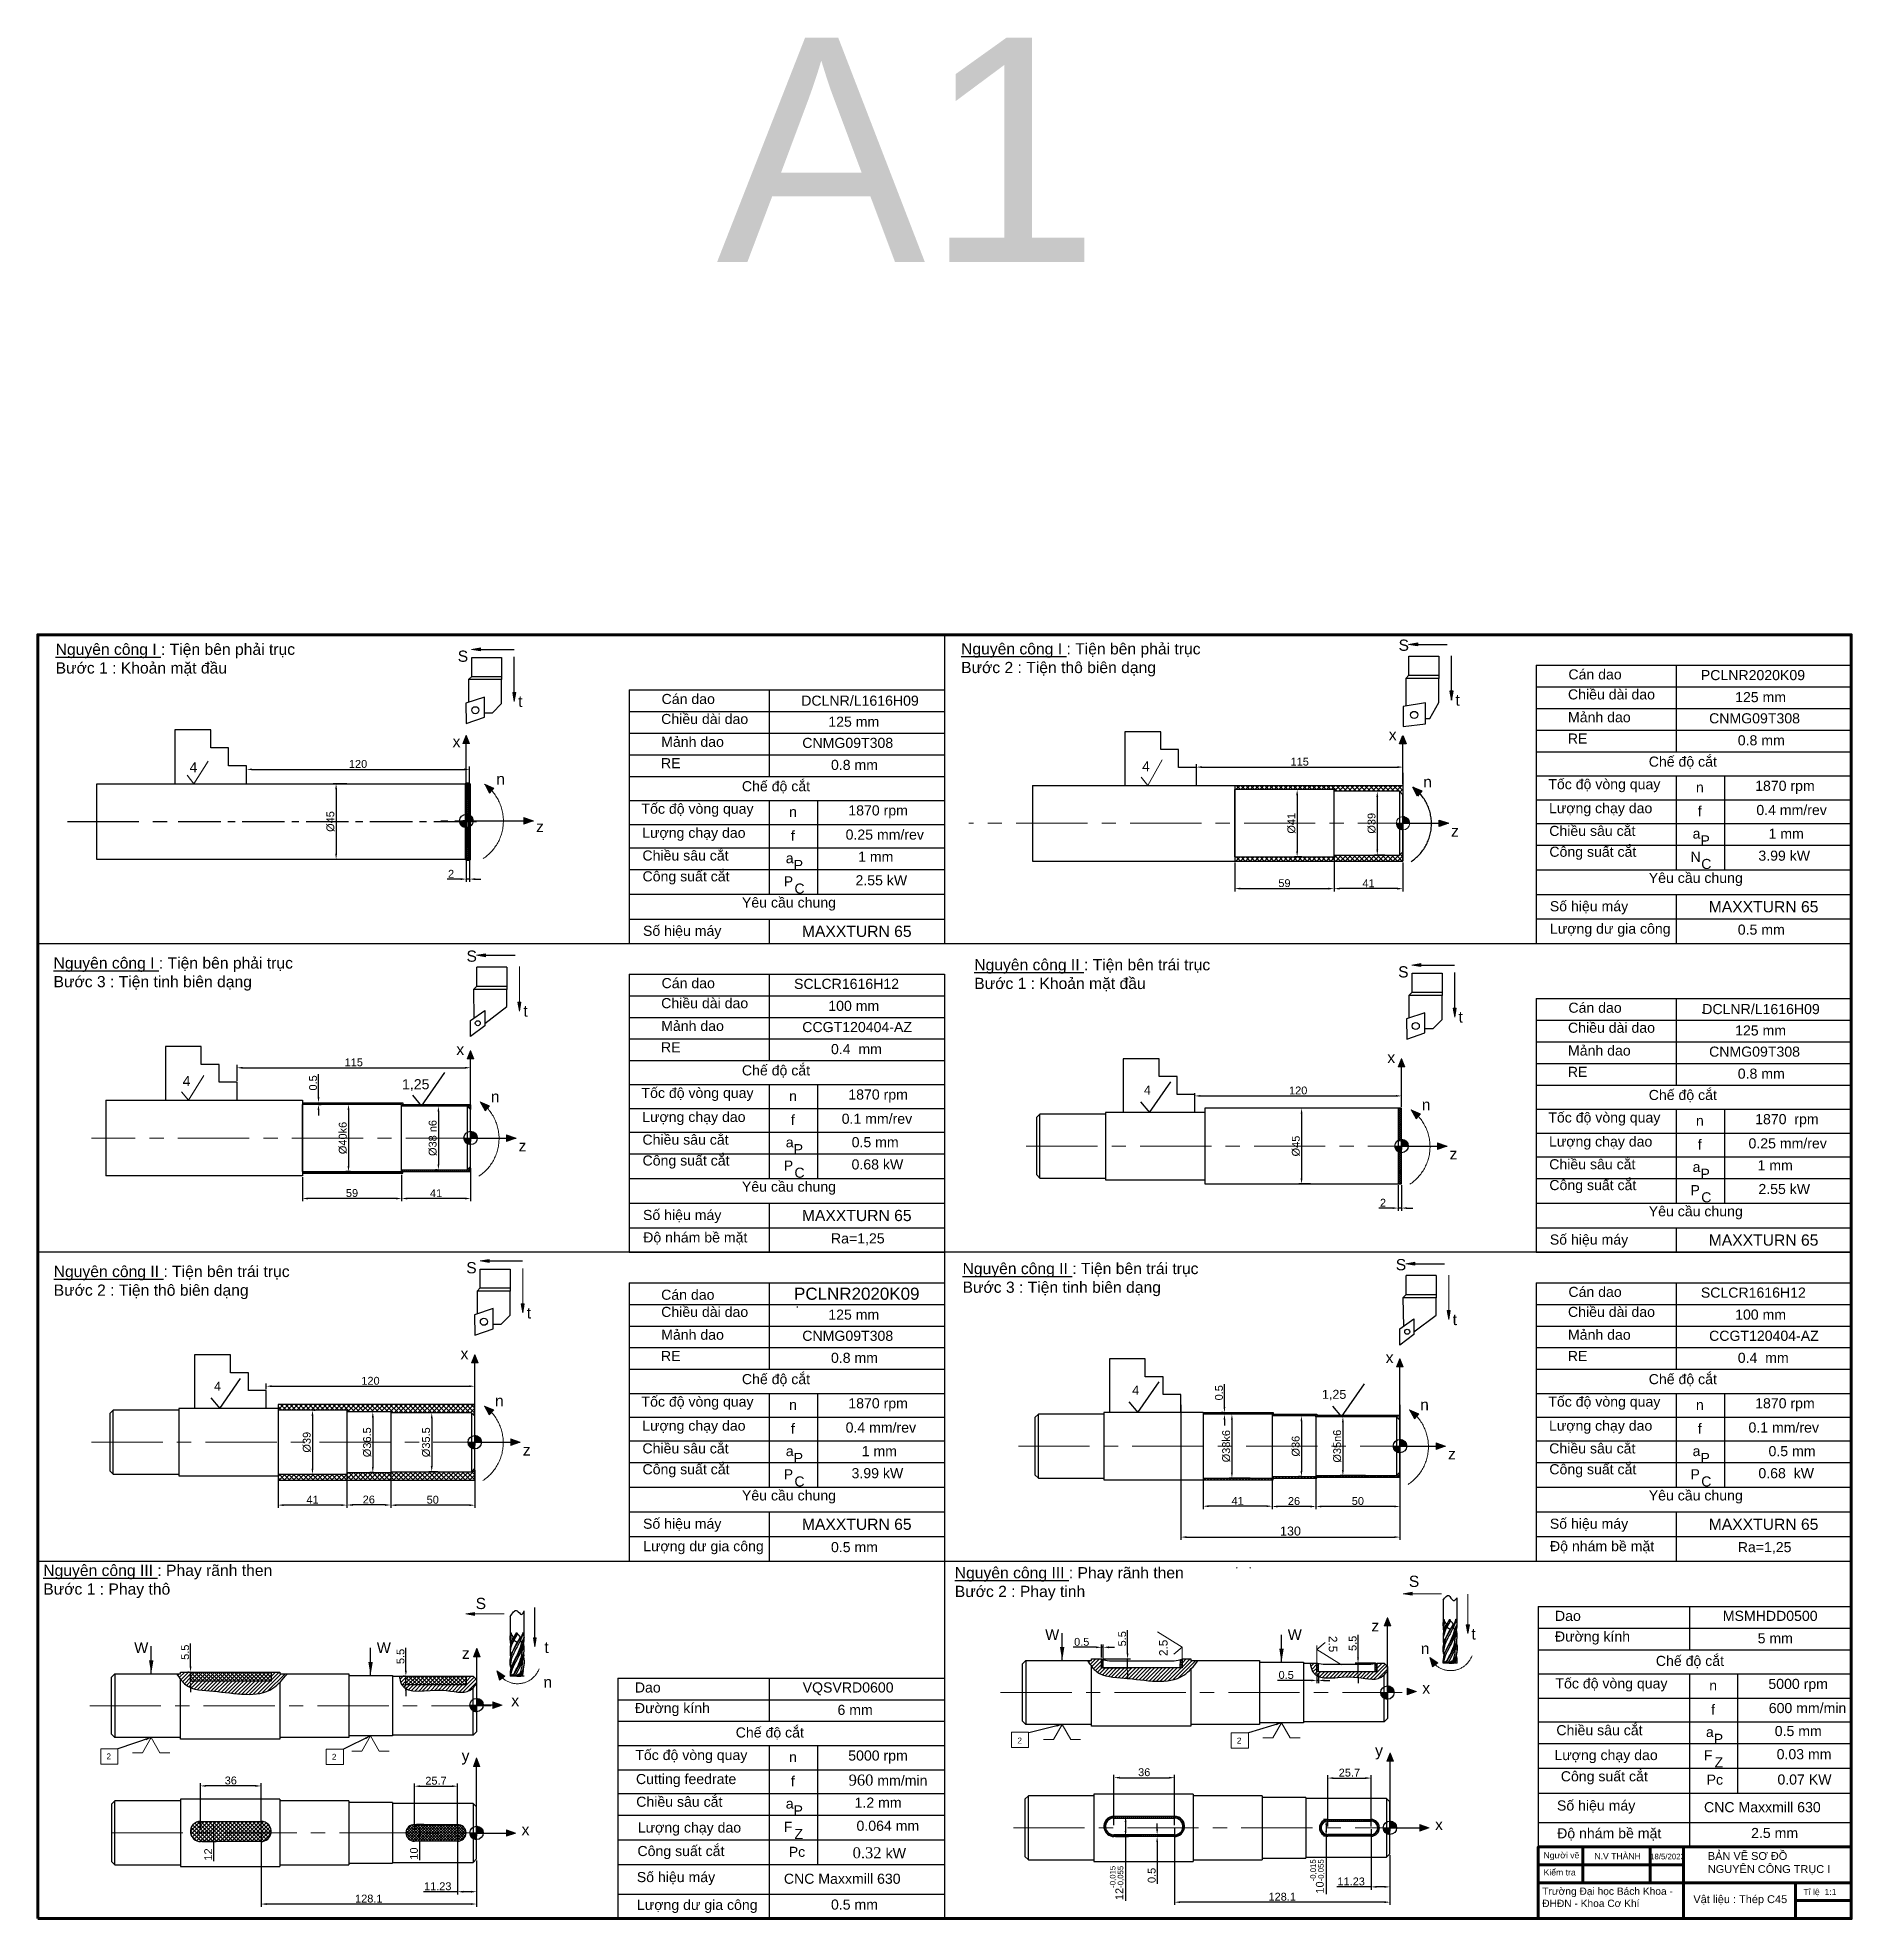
# Model space of a CAD drawing. Header units: inches. Extents: x 12 to 2456, y 1 to 1260.
# Drawn here: x 12 to 821, y 1 to 841 of the extents above; entities that cross this region are included whole.
import ezdxf

# ---------------------------------------------------------------- set-up
doc = ezdxf.new("R2010")
doc.units = ezdxf.units.IN
doc.header["$MEASUREMENT"] = 0
doc.linetypes.add('CENTER', pattern=[50.8, 31.75, -6.35, 6.35, -6.35])
doc.linetypes.add('HIDDEN', pattern=[9.525, 6.35, -3.175])
for name, color, linetype, lineweight in [('Duong _dam', 7, 'Continuous', 30), ('Duong_dinh_vi', 5, 'Continuous', 15), ('Duong_dut', 2, 'HIDDEN', 5), ('Duong_manh', 3, 'Continuous', 5), ('Duong_manh @ 1', 3, 'Continuous', 5), ('Duong_tam', 3, 'CENTER', 5), ('Khung_ten', 7, 'Continuous', 30), ('Luong_du_gc', 1, 'Continuous', 5)]:
    doc.layers.add(name, color=color, linetype=linetype, lineweight=lineweight)
doc.styles.add('Annotative', font='arial.ttf')
doc.styles.get("Standard").update_dxf_attribs({"font": 'arial.ttf'})
doc.dimstyles.new('Copy of ISO-25', dxfattribs={"dimtxt": 3.5, "dimasz": 2.5, "dimexe": 1.25, "dimexo": 0.625, "dimtad": 1, "dimtxsty": 'Standard', "dimcen": 2.5, "dimadec": 0, "dimazin": 0, "dimtfac": 1, "dimtmove": 0, "dimatfit": 3, "dimfxl": 1, "dimarcsym": 0})
doc.dimstyles.new('Copy(2) of ISO-25', dxfattribs={"dimtxt": 5, "dimasz": 2.5, "dimexe": 1.25, "dimexo": 0.625, "dimtad": 1, "dimtxsty": 'Standard', "dimcen": 2.5, "dimadec": 0, "dimazin": 0, "dimtfac": 1, "dimtmove": 0, "dimatfit": 3, "dimfxl": 1, "dimfrac": 2, "dimarcsym": 0})
doc.dimstyles.new('ISO-25', dxfattribs={"dimtxt": 3.5, "dimasz": 2.5, "dimexe": 1.25, "dimexo": 0.625, "dimtad": 1, "dimtxsty": 'Standard', "dimcen": 2.5, "dimadec": 0, "dimazin": 0, "dimtfac": 1, "dimtmove": 0, "dimatfit": 3, "dimfxl": 1, "dimarcsym": 0})
pattern_1 = [(45, (-1383.0375, 768.36925), (-0.4490128, 0.4490128), []), (135, (-1383.0375, 768.36925), (-0.4490128, -0.4490128), [])]
pattern_2 = [(45, (-24.1458, -11.3132), (-0.8838835, 0.8838835), []), (135, (-24.1458, -11.3132), (-0.8838835, -0.8838835), [])]

msp = doc.modelspace()

# ---------------------------------------------------------------- texts
at = {"color": 0, "char_height": 4.5, "width": 13.63997, "attachment_point": 1, "style": 'Annotative'}
for insert in [(352.446, 547.934), (754.272, 410.425)]:
    msp.add_mtext('DCLNR/L1616H09 ', dxfattribs=dict(at, insert=insert))
at = {"layer": 'Duong _dam', "color": 0, "attachment_point": 1}
for s, insert, char_height in [('{\\LNguyên công I }: Tiện bên phải trục\\PBước 1 : Khoản mặt đầu ', (19.931, 571.111), 5.00036), ('{\\LNguyên công I }: Tiện bên phải trục\\PBước 2 : Tiện thô biên dạng', (423.737, 571.316), 5.00036), ('Cán dao', (694.577, 559.655), 4.5), ('Cán dao', (290.167, 548.691), 4.5), ('Chiều dài dao ', (694.394, 550.727), 4.5), ('125 mm', (768.925, 549.517), 4.5), ('Chiều dài dao ', (289.983, 539.763), 4.5), ('125 mm', (364.515, 538.553), 4.5), ('Mảnh dao', (694.395, 540.56), 4.5), ('Mảnh dao', (289.985, 529.596), 4.5), ('RE', (694.311, 531.046), 4.5), ('0.8 mm', (770.11, 530.255), 4.5), ('Chế độ cắt', (730.397, 520.753), 4.5), ('RE', (289.901, 520.082), 4.5), ('0.8 mm', (365.7, 519.291), 4.5), ('Chế độ cắt', (325.987, 509.789), 4.5), ('Tốc độ vòng quay', (685.611, 510.715), 4.5), ('{\\fArial|b0|i0|c0;n}', (751.441, 509.3), 4.5), ('1870 rpm', (777.857, 509.978), 4.5), ('Tốc độ vòng quay', (281.201, 499.751), 4.5), ('{\\fArial|b0|i0|c0;n}', (347.031, 498.336), 4.5), ('1870 rpm', (373.447, 499.013), 4.5), ('Lượng chạy dao', (685.924, 499.998), 4.5), ('{\\fArial|b0|i0|c0;f}', (752.246, 498.675), 4.5), ('  0.4 mm/rev', (774.894, 499.183), 4.5), ('Lượng chạy dao', (281.514, 489.033), 4.5), ('{\\fArial|b0|i0|c0;f}', (347.835, 487.71), 4.5), (' 0.25 mm/rev', (370.484, 488.218), 4.5), ('Chiều sâu cắt', (686.03, 489.862), 4.5), ('{\\fArial|b0|i0|c0;a}', (749.96, 488.684), 4.5), ('1 mm', (783.826, 488.642), 4.5), ('Chiều sâu cắt', (281.619, 478.898), 4.5), ('Công suất cắt', (686.081, 480.568), 4.5), ('{\\fArial|b0|i0|c0;P}', (753.473, 485.617), 4.5), ('3.99 kW', (779.297, 478.82), 4.5), ('Công suất cắt', (281.671, 469.604), 4.5), ('{\\fArial|b0|i0|c0;a}', (345.549, 477.72), 4.5), ('{\\fArial|b0|i0|c0;P}', (349.063, 474.653), 4.5), ('1 mm', (377.804, 478.368), 4.5), ('{\\fArial|b0|i0|c0;N}', (749.028, 478.312), 4.5), ('{\\fArial|b0|i0|c0;C}', (753.812, 475.119), 4.5), (' 2.55 kW', (374.886, 467.856), 4.5), ('Yêu cầu chung', (730.411, 468.905), 4.5), ('Yêu cầu chung', (326, 457.941), 4.5), ('Số hiệu máy', (686.288, 456.282), 4.5), ('Số hiệu máy', (281.877, 445.318), 4.5), ('MAXXTURN 65', (352.746, 445.335), 5.00036), ('Lượng dư gia công', (686.364, 446.275), 4.5), ('0.5 mm', (770.11, 445.843), 4.5), ('{\\LNguyên công I }: Tiện bên phải trục\\PBước 3 : Tiện tinh biên dạng ', (18.99, 431.241), 5.00036), ('{\\LNguyên công II }: Tiện bên trái trục\\PBước 1 : Khoản mặt đầu ', (429.608, 430.444), 5.00036), ('Cán dao', (290.167, 421.987), 4.5), ('Chiều dài dao ', (289.983, 413.059), 4.5), ('100 mm', (364.515, 411.849), 4.5), ('Cán dao', (694.577, 411.023), 4.5), ('.', (753.643, 410.699), 4.5), ('Mảnh dao', (289.985, 402.892), 4.5), ('Chiều dài dao ', (694.394, 402.095), 4.5), ('125 mm', (768.925, 400.885), 4.5), ('RE', (289.901, 393.378), 4.5), ('0.4  mm', (365.7, 392.587), 4.5), ('Mảnh dao', (694.395, 391.928), 4.5), ('Chế độ cắt', (325.987, 383.085), 4.5), ('RE', (694.311, 382.414), 4.5), ('0.8 mm', (770.11, 381.623), 4.5), ('Tốc độ vòng quay', (281.201, 373.047), 4.5), ('{\\fArial|b0|i0|c0;n}', (347.031, 371.632), 4.5), ('1870 rpm', (373.447, 372.31), 4.5), ('Chế độ cắt', (730.397, 372.121), 4.5), ('Lượng chạy dao', (281.514, 362.33), 4.5), ('0.1 mm/rev', (370.484, 361.515), 4.5), ('Tốc độ vòng quay', (685.611, 362.083), 4.5), ('1870  rpm', (777.857, 361.345), 4.5), ('Chiều sâu cắt', (281.619, 352.194), 4.5), ('{\\fArial|b0|i0|c0;f}', (347.835, 361.007), 4.5), ('{\\fArial|b0|i0|c0;n}', (751.441, 360.668), 4.5), ('{\\fArial|b0|i0|c0;a}', (345.549, 351.016), 4.5), ('{\\fArial|b0|i0|c0;P}', (349.063, 347.949), 4.5), (' 0.5 mm', (373.186, 351.069), 4.5), ('Lượng chạy dao', (685.924, 351.365), 4.5), ('{\\fArial|b0|i0|c0;f}', (752.246, 350.042), 4.5), ('0.25 mm/rev', (774.894, 350.55), 4.5), ('Công suất cắt', (281.671, 342.9), 4.5), ('P', (344.618, 340.644), 4.5), ('{\\fArial|b0|i0|c0;C}', (349.402, 337.451), 4.5), ('0.68 kW', (374.886, 341.152), 4.5), ('Chiều sâu cắt', (686.03, 341.23), 4.5), ('{\\fArial|b0|i0|c0;a}', (749.96, 340.052), 4.5), ('{\\fArial|b0|i0|c0;P}', (753.473, 336.985), 4.5), ('1 mm', (778.923, 340.763), 4.5), ('Yêu cầu chung', (326, 331.237), 4.5), ('Công suất cắt', (686.081, 331.936), 4.5), ('P', (749.028, 329.68), 4.5), ('2.55 kW', (779.297, 330.188), 4.5), ('Yêu cầu chung', (730.411, 320.273), 4.5), ('{\\fArial|b0|i0|c0;C}', (753.812, 326.486), 4.5), ('Số hiệu máy', (281.877, 318.614), 4.5), ('MAXXTURN 65', (352.746, 318.631), 5.00036), ('Độ nhám bề mặt', (281.954, 308.607), 4.5), ('Ra=1,25', (365.7, 308.175), 4.5), ('Số hiệu máy', (686.288, 307.65), 4.5), ('{\\LNguyên công II }: Tiện bên trái trục\\PBước 3 : Tiện tinh biên dạng', (424.38, 294.985), 5.00036), ('{\\LNguyên công II }: Tiện bên trái trục\\PBước 2 : Tiện thô biên dạng', (19.065, 293.682), 5.00036), ('Cán dao', (289.974, 283.041), 4.5), ('Cán dao', (694.577, 284.319), 4.5), ('SCLCR1616H12 ', (753.643, 283.995), 4.5), ('Chiều dài dao ', (289.983, 275.391), 4.5), ('.', (349.862, 279.495), 4.5), ('125 mm', (364.515, 274.181), 4.5), ('Chiều dài dao ', (694.394, 275.391), 4.5), ('100 mm', (768.925, 274.181), 4.5), ('Mảnh dao', (289.985, 265.224), 4.5), ('Mảnh dao', (694.395, 265.224), 4.5), ('RE', (289.901, 255.71), 4.5), ('0.8 mm', (365.7, 254.919), 4.5), ('RE', (694.311, 255.71), 4.5), ('0.4  mm', (770.11, 254.919), 4.5), ('Chế độ cắt', (325.987, 245.417), 4.5), ('Chế độ cắt', (730.397, 245.417), 4.5), ('Tốc độ vòng quay', (281.201, 235.379), 4.5), ('Tốc độ vòng quay', (685.611, 235.379), 4.5), ('{\\fArial|b0|i0|c0;n}', (347.031, 233.964), 4.5), ('1870 rpm', (373.447, 234.642), 4.5), ('{\\fArial|b0|i0|c0;n}', (751.441, 233.964), 4.5), ('1870 rpm', (777.857, 234.642), 4.5), ('Lượng chạy dao', (281.514, 224.662), 4.5), ('{\\fArial|b0|i0|c0;f}', (347.835, 223.339), 4.5), (' 0.4 mm/rev', (370.484, 223.847), 4.5), ('Lượng chạy dao', (685.924, 224.662), 4.5), ('{\\fArial|b0|i0|c0;f}', (752.246, 223.339), 4.5), ('0.1 mm/rev', (774.894, 223.847), 4.5), ('Chiều sâu cắt', (281.619, 214.526), 4.5), ('{\\fArial|b0|i0|c0;a}', (345.549, 213.348), 4.5), ('{\\fArial|b0|i0|c0;P}', (349.063, 210.281), 4.5), ('1 mm', (379.416, 213.306), 4.5), ('Chiều sâu cắt', (686.03, 214.526), 4.5), ('{\\fArial|b0|i0|c0;a}', (749.96, 213.348), 4.5), ('{\\fArial|b0|i0|c0;P}', (753.473, 210.281), 4.5), ('0.5 mm', (783.826, 213.306), 4.5), ('Công suất cắt', (281.671, 205.232), 4.5), ('P', (344.618, 202.976), 4.5), ('3.99 kW', (374.886, 203.484), 4.5), ('Công suất cắt', (686.081, 205.232), 4.5), ('P', (749.028, 202.976), 4.5), ('0.68  kW', (779.297, 203.484), 4.5), ('Yêu cầu chung', (326, 193.569), 4.5), ('{\\fArial|b0|i0|c0;C}', (349.402, 199.783), 4.5), ('Yêu cầu chung', (730.411, 193.569), 4.5), ('{\\fArial|b0|i0|c0;C}', (753.812, 199.783), 4.5), ('Số hiệu máy', (281.877, 180.946), 4.5), ('Số hiệu máy', (686.288, 180.946), 4.5), ('Lượng dư gia công', (281.954, 170.939), 4.5), ('0.5 mm', (365.7, 170.507), 4.5), ('Độ nhám bề mặt', (686.364, 170.939), 4.5), ('Ra=1,25', (770.11, 170.507), 4.5), ('{\\LNguyên công III }: Phay rãnh then\\PBước 1 : Phay thô', (14.417, 160.406), 5.00036), ('{\\LNguyên công III }: Phay rãnh then\\PBước 2 : Phay tinh', (420.913, 159.342), 5.00036), ('Dao', (688.589, 139.848), 4.5), ('Đường kính', (688.589, 130.662), 4.5), ('5 mm', (778.972, 129.867), 4.5), ('Chế độ cắt', (733.575, 119.774), 4.5), ('Tốc độ vòng quay', (688.788, 109.736), 4.5), ('5000 rpm', (783.756, 109.504), 4.5), ('Dao', (278.237, 107.929), 4.5), ('{\\fArial|b0|i0|c0;n}', (757.382, 108.827), 4.5), ('Đường kính', (278.237, 98.742), 4.5), ('6 mm', (368.621, 97.947), 4.5), ('f', (758.187, 98.074), 4.5), ('600 mm/min', (783.925, 98.752), 4.5), ('Chế độ cắt', (323.224, 87.854), 4.5), ('Chiều sâu cắt', (689.207, 88.883), 4.5), ('{\\fArial|b0|i0|c0;a}', (755.901, 88.084), 4.5), ('{\\fArial|b0|i0|c0;P}', (759.372, 85.017), 4.5), ('0.5 mm', (786.592, 88.507), 4.5), ('Tốc độ vòng quay', (278.437, 77.817), 4.5), ('{\\fArial|b0|i0|c0;n}', (347.031, 76.908), 4.5), ('5000 rpm', (373.405, 77.585), 4.5), ('y', (608.371, 80.069), 5), ('Lượng chạy dao', (688.334, 77.786), 4.5), ('F', (754.969, 77.712), 4.5), ('0.03 mm', (787.439, 78.178), 4.5), ('Cutting feedrate', (278.75, 67.099), 4.5), ('Công suất cắt', (691.183, 68.318), 4.5), ('Z', (759.753, 74.518), 4.5), ('f', (347.835, 66.155), 4.5), ('{\\fTimes New Roman|b0|i0|c0|p18;\\H1.08333x;960} mm/min', (373.574, 66.832), 4.5), ('Pc', (756.222, 66.813), 4.5), ('   0.07 KW', (782.558, 66.898), 4.5), ('Chiều sâu cắt', (278.856, 56.963), 4.5), ('{\\fArial|b0|i0|c0;a}', (345.549, 56.164), 4.5), ('{\\fArial|b0|i0|c0;P}', (349.021, 53.098), 4.5), ('1.2 mm', (376.241, 56.588), 4.5), ('Số hiệu máy', (689.465, 55.303), 4.5), ('CNC Maxxmill 630 ', (755.054, 54.556), 4.5), ('Lượng chạy dao', (279.554, 45.47), 4.5), ('F', (344.618, 45.793), 4.5), ('Z', (349.402, 42.599), 4.5), ('0.064 mm', (377.088, 46.258), 4.5), ('{\\fArial|b0|i0|c0;x}', (635.1, 47.07), 5.00036), ('Độ nhám bề mặt', (689.541, 42.912), 4.5), ('2.5 mm', (776.051, 43.041), 4.5), ('Pc', (346.874, 34.641), 4.5), ('{\\fTimes New Roman|b0|i0|c0|p18;\\H1.08333x;0.32 }kW', (375.355, 34.405), 4.5), ('Người vẽ', (683.469, 32.244), 2.75), ('N.V THÀNH', (706.167, 31.846), 2.75), ('18/5/2023', (730.994, 31.551), 2.5), ('BẢN VẼ SƠ ĐỒ \\PNGUYÊN CÔNG TRỤC I', (756.756, 32.287), 3.5), ('Số hiệu máy', (279.114, 23.384), 4.5), ('Kiểm tra', (683.529, 24.601), 2.75), ('Lượng dư gia công', (279.19, 10.992), 4.5), ('0.5 mm', (365.7, 11.122), 4.5), ('Trường Đại học Bách Khoa -\\PĐHĐN - Khoa Cơ Khí', (682.907, 16.468), 3.25), ('Vật liệu : Thép C45', (750.295, 13.03), 3.5)]:
    msp.add_mtext(s, dxfattribs=dict(at, insert=insert, char_height=char_height))
at = {"layer": 'Duong _dam', "color": 0, "char_height": 4.5, "attachment_point": 1, "style": 'Annotative'}
for s, insert in [('PCLNR2020K09', (753.643, 559.331)), ('CNMG09T308', (352.915, 529.105)), ('SCLCR1616H12 ', (349.232, 421.663)), ('CCGT120404-AZ ', (352.915, 402.402)), ('MSMHDD0500 ', (763.436, 139.85))]:
    msp.add_mtext(s, dxfattribs=dict(at, insert=insert))
at = {"layer": 'Duong _dam', "color": 0, "attachment_point": 1, "style": 'Annotative'}
for s, insert, char_height, width in [('CNMG09T308 ', (757.326, 540.07), 4.5, 0.62926), ('MAXXTURN 65', (757.156, 456.299), 5.00036, 55.1258), ('CNMG09T308', (757.326, 391.437), 4.5, 0.62926), ('PCLNR2020K09', (349.232, 283.953), 5.41686, 0.75747), ('CNMG09T308 ', (352.915, 264.734), 4.5, 0.62926), ('CCGT120404-AZ ', (757.326, 264.734), 4.5, 0.62926), ('VQSVRD0600', (353.085, 107.931), 4.5, 0.6661), ('CNC Maxxmill 630 ', (344.703, 22.636), 4.5, 72.42583)]:
    msp.add_mtext(s, dxfattribs=dict(at, insert=insert, char_height=char_height, width=width))
at = {"layer": 'Duong _dam', "color": 0, "attachment_point": 1}
for s, insert, char_height, width in [('P', (344.618, 467.348), 4.5, 3.54536), ('C', (349.402, 464.154), 4.5, 2.83936), ('MAXXTURN 65', (757.156, 307.667), 5.00036, 60.80557), ('MAXXTURN 65', (352.746, 180.963), 5.00036, 79.37904), ('MAXXTURN 65', (757.156, 180.963), 5.00036, 82.46451), ('Tỉ lệ  1:1', (799.399, 15.876), 2.75, 23.04784)]:
    msp.add_mtext(s, dxfattribs=dict(at, insert=insert, char_height=char_height, width=width))
at = {"layer": 'Duong _dam', "color": 0, "linetype": 'Continuous', "char_height": 4.762, "attachment_point": 1}
for insert in [(461.231, 131.635), (569.403, 131.635), (54.98, 125.784), (163.152, 125.784)]:
    msp.add_mtext('W', dxfattribs=dict(at, insert=insert))
at = {"layer": 'Duong _dam', "insert": (279.406, 35.001), "char_height": 4.5, "width": 47.65611, "attachment_point": 1}
msp.add_mtext('Công suất cắt', dxfattribs=at)
at = {"layer": 'Duong_manh', "color": 0, "insert": (43, 1008), "char_height": 100, "attachment_point": 1}
msp.add_mtext_dynamic_manual_height_columns('        \\P       A1', width=712.67883, gutter_width=1, heights=[0], dxfattribs=at)
at = {"layer": 'Duong_manh', "color": 0, "lineweight": 25, "char_height": 5.00036, "attachment_point": 1}
for s, insert in [('{\\fArial|b0|i0|c0;S}', (618.82, 572.916)), ('{\\fArial|b0|i0|c0;S}', (199.245, 568.017)), ('{\\fArial|b0|i0|c0;t}', (644.178, 548.448)), ('{\\fArial|b0|i0|c0;x}', (614.451, 533.03)), ('{\\fArial|b0|i0|c0;n}', (629.818, 511.978)), ('{\\fArial|b0|i0|c0;z}', (642.224, 490.062))]:
    msp.add_mtext(s, dxfattribs=dict(at, insert=insert))
at = {"layer": 'Duong_manh', "color": 0, "attachment_point": 1}
for s, insert, char_height in [('{\\fArial|b0|i0|c0;t}', (226.212, 547.866), 5.00036), ('4', (79.654, 518.244), 4.5), ('{\\fArial|b0|i0|c0;t}', (645.6, 407.118), 5.00036), ('{\\fArial|b0|i0|c0;4}', (76.552, 378.308), 4.5), ('{\\fArial|b0|i0|c0;1,25}', (174.402, 376.911), 4.5), ('    4', (499.041, 374.075), 4), ('{\\fArial|b0|i0|c0;S}', (617.575, 296.711), 5.00036), ('    4', (84.372, 242.006), 4), ('    4', (493.827, 240.253), 4), ('{\\fArial|b0|i0|c0;1,25}', (584.66, 238.378), 4)]:
    msp.add_mtext(s, dxfattribs=dict(at, insert=insert, char_height=char_height))
at = {"layer": 'Duong_manh', "color": 0, "lineweight": 0, "attachment_point": 1}
for s, insert, char_height in [('{\\fArial|b0|i0|c0;x}', (196.959, 529.933), 5.00036), ('4', (504.441, 518.643), 4.5), ('n', (216.433, 513.264), 5), ('{\\fArial|b0|i0|c0;z}', (234.17, 492.055), 5.00036), ('{\\fArial|b0|i0|c0;S}', (203.14, 434.286), 5.00036), ('{\\fArial|b0|i0|c0;S}', (618.634, 427.269), 5.00036), ('{\\fArial|b0|i0|c0;t}', (228.498, 409.775), 5.00036), ('{\\fArial|b0|i0|c0;x}', (198.624, 392.696), 5.00036), ('{\\fArial|b0|i0|c0;x}', (613.81, 389.11), 5.00036), ('{\\fArial|b0|i0|c0;n}', (213.991, 371.644), 5.00036), ('{\\fArial|b0|i0|c0;n}', (629.177, 368.058), 5.00036), ('{\\fArial|b0|i0|c0;z}', (226.397, 349.728), 5.00036), ('{\\fArial|b0|i0|c0;z}', (641.584, 346.142), 5.00036), ('{\\fArial|b0|i0|c0;S}', (203.041, 295.349), 5.00036), ('{\\fArial|b0|i0|c0;t}', (230.007, 275.198), 5.00036), ('{\\fArial|b0|i0|c0;t}', (642.933, 272.242), 5.00036), ('{\\fArial|b0|i0|c0;x}', (200.501, 257.041), 5.00036), ('{\\fArial|b0|i0|c0;x}', (613.088, 255.308), 5.00036), ('{\\fArial|b0|i0|c0;n}', (215.868, 235.989), 5.00036), ('{\\fArial|b0|i0|c0;n}', (628.455, 234.257), 5.00036), ('{\\fArial|b0|i0|c0;z}', (228.274, 214.073), 5.00036), ('{\\fArial|b0|i0|c0;z}', (640.861, 212.341), 5.00036), ('{\\fArial|b0|i0|c0;S}', (623.405, 155.502), 5.00036), ('{\\fArial|b0|i0|c0;S}', (207.24, 145.646), 5.00036), ('{\\fArial|b0|i0|c0;z}', (606.726, 135.678), 5.00036), ('{\\fArial|b0|i0|c0;t}', (651.291, 132.055), 5.00036), ('{\\fArial|b0|i0|c0;z}', (201.114, 123.4), 5.00036), ('{\\fArial|b0|i0|c0;t}', (237.862, 126.043), 5.00036), ('{\\fArial|b0|i0|c0;n}', (628.727, 125.535), 5.00036), ('{\\fArial|b0|i0|c0;n}', (237.461, 110.544), 5.00036), ('{\\fArial|b0|i0|c0;x}', (223.143, 102.337), 5.00036), ('{\\fArial|b0|i0|c0;x}', (629.394, 107.933), 5.00036), ('y', (200.994, 77.796), 5), ('{\\fArial|b0|i0|c0;x}', (227.723, 44.797), 5.00036)]:
    msp.add_mtext(s, dxfattribs=dict(at, insert=insert, char_height=char_height))
at = {"layer": 'Duong_manh', "color": 0, "char_height": 3.75, "attachment_point": 1}
for insert, rotation in [((512.065, 119.685), 90), ((591.461, 128.656), 270)]:
    msp.add_mtext('2.5', dxfattribs=dict(at, insert=insert, rotation=rotation))
at = {"layer": 'Duong_manh @ 1', "color": 0, "char_height": 2.625, "attachment_point": 1}
for insert in [(42.589, 76.241), (143.11, 76.067), (448.84, 83.326), (546.722, 83.3)]:
    msp.add_mtext_dynamic_manual_height_columns('2', width=3.88243, gutter_width=12.5, heights=[0], dxfattribs=dict(at, insert=insert))

# ---------------------------------------------------------------- blocks, each defined once
blk = doc.blocks.new('*D2')
at = {"layer": 'Defpoints', "color": 0, "transparency": 16777216}
for p in [(204.55, 515.04), (105.06, 508.67), (204.55, 508.04)]:
    blk.add_point(p, dxfattribs=at)
at = {"layer": 'Duong_manh', "color": 0, "lineweight": -2, "transparency": 16777216}
for p, q in [((105.06, 509.3), (105.06, 516.29)), ((107.56, 515.04), (202.05, 515.04)), ((204.55, 508.66), (204.55, 516.29))]:
    blk.add_line(p, q, dxfattribs=at)
at = {"layer": 'Duong_manh', "color": 0, "transparency": 16777216}
for points in [[(107.56, 515.46), (107.56, 514.63), (105.06, 515.04)], [(202.05, 515.46), (202.05, 514.63), (204.55, 515.04)]]:
    blk.add_solid(points, dxfattribs=at)
at = {"layer": 'Duong_manh', "color": 0, "transparency": 16777216, "insert": (154.8, 517.46), "char_height": 3.5, "attachment_point": 5}
blk.add_mtext('120', dxfattribs=at)
blk = doc.blocks.new('*D3')
at = {"layer": 'Defpoints', "color": 0, "transparency": 16777216}
for p in [(150.35, 508.67), (145.01, 474.92), (150.35, 474.92)]:
    blk.add_point(p, dxfattribs=at)
at = {"layer": 'Duong_manh', "color": 0, "lineweight": -2, "transparency": 16777216}
for p, q in [((149.72, 508.67), (143.76, 508.67)), ((145.01, 506.17), (145.01, 477.42)), ((149.72, 474.92), (143.76, 474.92))]:
    blk.add_line(p, q, dxfattribs=at)
at = {"layer": 'Duong_manh', "color": 0, "transparency": 16777216}
for points in [[(144.59, 506.17), (145.42, 506.17), (145.01, 508.67)], [(144.59, 477.42), (145.42, 477.42), (145.01, 474.92)]]:
    blk.add_solid(points, dxfattribs=at)
at = {"layer": 'Duong_manh', "color": 0, "transparency": 16777216, "insert": (142.5, 491.8), "char_height": 3.5, "attachment_point": 5, "rotation": 90}
blk.add_mtext('%%C45', dxfattribs=at)
blk = doc.blocks.new('*D4')
at = {"layer": 'Defpoints', "color": 0, "transparency": 16777216}
for p in [(203.06, 474.92), (204.55, 474.92), (203.06, 466.11)]:
    blk.add_point(p, dxfattribs=at)
at = {"layer": 'Duong_manh', "color": 0, "lineweight": -2, "transparency": 16777216}
for p, q in [((203.06, 474.3), (203.06, 464.86)), ((204.55, 474.3), (204.55, 464.86)), ((200.56, 466.11), (194.49, 466.11)), ((204.55, 466.11), (203.06, 466.11)), ((207.05, 466.11), (209.55, 466.11))]:
    blk.add_line(p, q, dxfattribs=at)
at = {"layer": 'Duong_manh', "color": 0, "transparency": 16777216}
for points in [[(200.56, 466.53), (200.56, 465.69), (203.06, 466.11)], [(207.05, 466.53), (207.05, 465.69), (204.55, 466.11)]]:
    blk.add_solid(points, dxfattribs=at)
at = {"layer": 'Duong_manh', "color": 0, "transparency": 16777216, "insert": (196.27, 468.49), "char_height": 3.5, "attachment_point": 5}
blk.add_mtext('2', dxfattribs=at)
blk = doc.blocks.new('*D5')
at = {"layer": 'Defpoints', "color": 0, "transparency": 16777216}
for p in [(620.8, 516.06), (528.7, 507.88), (620.8, 507.88)]:
    blk.add_point(p, dxfattribs=at)
at = {"layer": 'Duong_manh', "color": 0, "lineweight": -2, "transparency": 16777216}
for p, q in [((528.7, 508.51), (528.7, 517.31)), ((531.2, 516.06), (618.3, 516.06)), ((620.8, 508.51), (620.8, 517.31))]:
    blk.add_line(p, q, dxfattribs=at)
at = {"layer": 'Duong_manh', "color": 0, "transparency": 16777216}
for points in [[(531.2, 516.47), (531.2, 515.64), (528.7, 516.06)], [(618.3, 516.47), (618.3, 515.64), (620.8, 516.06)]]:
    blk.add_solid(points, dxfattribs=at)
at = {"layer": 'Duong_manh', "color": 0, "transparency": 16777216, "insert": (574.75, 518.47), "char_height": 3.5, "width": 7.3915, "attachment_point": 5}
blk.add_mtext('115', dxfattribs=at)
blk = doc.blocks.new('*D6')
at = {"layer": 'Defpoints', "color": 0, "transparency": 16777216}
for p in [(613.29, 505.26), (609.35, 476.76), (613.29, 476.76)]:
    blk.add_point(p, dxfattribs=at)
at = {"layer": 'Duong_manh', "color": 0, "lineweight": -2, "transparency": 16777216}
for p, q in [((612.67, 505.26), (608.1, 505.26)), ((609.35, 502.76), (609.35, 479.26)), ((612.67, 476.76), (608.1, 476.76))]:
    blk.add_line(p, q, dxfattribs=at)
at = {"layer": 'Duong_manh', "color": 0, "transparency": 16777216}
for points in [[(608.93, 502.76), (609.76, 502.76), (609.35, 505.26)], [(608.93, 479.26), (609.76, 479.26), (609.35, 476.76)]]:
    blk.add_solid(points, dxfattribs=at)
at = {"layer": 'Duong_manh', "color": 0, "transparency": 16777216, "insert": (606.84, 491.01), "char_height": 3.5, "attachment_point": 5, "rotation": 90}
blk.add_mtext('%%C39', dxfattribs=at)
blk = doc.blocks.new('*D7')
at = {"layer": 'Defpoints', "color": 0, "transparency": 16777216}
for p in [(576.38, 506.01), (573.6, 476.01), (576.38, 476.01)]:
    blk.add_point(p, dxfattribs=at)
at = {"layer": 'Duong_manh', "color": 0, "lineweight": -2, "transparency": 16777216}
for p, q in [((575.76, 506.01), (572.35, 506.01)), ((573.6, 503.51), (573.6, 478.51)), ((575.76, 476.01), (572.35, 476.01))]:
    blk.add_line(p, q, dxfattribs=at)
at = {"layer": 'Duong_manh', "color": 0, "transparency": 16777216}
for points in [[(573.18, 503.51), (574.01, 503.51), (573.6, 506.01)], [(573.18, 478.51), (574.01, 478.51), (573.6, 476.01)]]:
    blk.add_solid(points, dxfattribs=at)
at = {"layer": 'Duong_manh', "color": 0, "transparency": 16777216, "insert": (571.09, 491.01), "char_height": 3.5, "attachment_point": 5, "rotation": 90}
blk.add_mtext('%%C41', dxfattribs=at)
blk = doc.blocks.new('*D8')
at = {"layer": 'Defpoints', "color": 0, "transparency": 16777216}
for p in [(590.05, 476.01), (620.8, 474.13), (590.05, 461.87)]:
    blk.add_point(p, dxfattribs=at)
at = {"layer": 'Duong_manh', "color": 0, "lineweight": -2, "transparency": 16777216}
for p, q in [((590.05, 475.38), (590.05, 460.62)), ((620.8, 473.51), (620.8, 460.62)), ((618.3, 461.87), (592.55, 461.87))]:
    blk.add_line(p, q, dxfattribs=at)
at = {"layer": 'Duong_manh', "color": 0, "transparency": 16777216}
for points in [[(592.55, 462.28), (592.55, 461.45), (590.05, 461.87)], [(618.3, 462.28), (618.3, 461.45), (620.8, 461.87)]]:
    blk.add_solid(points, dxfattribs=at)
at = {"layer": 'Duong_manh', "color": 0, "transparency": 16777216, "insert": (605.43, 464.25), "char_height": 3.5, "attachment_point": 5}
blk.add_mtext('41', dxfattribs=at)
blk = doc.blocks.new('*D9')
at = {"layer": 'Defpoints', "color": 0, "transparency": 16777216}
for p in [(545.8, 474.13), (590.05, 476.01), (590.05, 461.88)]:
    blk.add_point(p, dxfattribs=at)
at = {"layer": 'Duong_manh', "color": 0, "lineweight": -2, "transparency": 16777216}
for p, q in [((545.8, 473.51), (545.8, 460.63)), ((590.05, 475.38), (590.05, 460.63)), ((548.3, 461.88), (587.55, 461.88))]:
    blk.add_line(p, q, dxfattribs=at)
at = {"layer": 'Duong_manh', "color": 0, "transparency": 16777216}
for points in [[(548.3, 462.3), (548.3, 461.47), (545.8, 461.88)], [(587.55, 462.3), (587.55, 461.47), (590.05, 461.88)]]:
    blk.add_solid(points, dxfattribs=at)
at = {"layer": 'Duong_manh', "color": 0, "transparency": 16777216, "insert": (567.93, 464.3), "char_height": 3.5, "attachment_point": 5}
blk.add_mtext('59', dxfattribs=at)
blk = doc.blocks.new('*D10')
at = {"layer": 'Defpoints', "color": 0, "transparency": 16777216}
for p in [(190.73, 364.93), (190.63, 336.43), (190.73, 336.43)]:
    blk.add_point(p, dxfattribs=at)
at = {"layer": 'Duong_manh', "color": 0, "lineweight": -2, "transparency": 16777216}
for p, q in [((190.1, 364.93), (189.38, 364.93)), ((190.63, 362.43), (190.63, 338.93)), ((190.1, 336.43), (189.38, 336.43))]:
    blk.add_line(p, q, dxfattribs=at)
at = {"layer": 'Duong_manh', "color": 0, "transparency": 16777216}
for points in [[(190.22, 362.43), (191.05, 362.43), (190.63, 364.93)], [(190.22, 338.93), (191.05, 338.93), (190.63, 336.43)]]:
    blk.add_solid(points, dxfattribs=at)
at = {"layer": 'Duong_manh', "color": 0, "transparency": 16777216, "insert": (188.12, 350.68), "char_height": 3.5, "attachment_point": 5, "rotation": 90}
blk.add_mtext('%%C38 n6', dxfattribs=at)
blk = doc.blocks.new('*D11')
at = {"layer": 'Defpoints', "color": 0, "transparency": 16777216}
for p in [(152.1, 365.68), (150.53, 335.68), (152.1, 335.68)]:
    blk.add_point(p, dxfattribs=at)
at = {"layer": 'Duong_manh', "color": 0, "lineweight": -2, "transparency": 16777216}
for p, q in [((151.47, 365.68), (149.28, 365.68)), ((150.53, 363.18), (150.53, 338.18)), ((151.47, 335.68), (149.28, 335.68))]:
    blk.add_line(p, q, dxfattribs=at)
at = {"layer": 'Duong_manh', "color": 0, "transparency": 16777216}
for points in [[(150.11, 363.18), (150.95, 363.18), (150.53, 365.68)], [(150.11, 338.18), (150.95, 338.18), (150.53, 335.68)]]:
    blk.add_solid(points, dxfattribs=at)
at = {"layer": 'Duong_manh', "color": 0, "transparency": 16777216, "insert": (148.02, 350.68), "char_height": 3.5, "attachment_point": 5, "rotation": 90}
blk.add_mtext('%%C40k6', dxfattribs=at)
blk = doc.blocks.new('*D12')
at = {"layer": 'Defpoints', "color": 0, "transparency": 16777216}
for p in [(204.97, 337.93), (174.22, 334.93), (174.22, 323.7)]:
    blk.add_point(p, dxfattribs=at)
at = {"layer": 'Duong_manh', "color": 0, "lineweight": -2, "transparency": 16777216}
for p, q in [((204.97, 337.3), (204.97, 322.45)), ((174.22, 334.3), (174.22, 322.45)), ((202.47, 323.7), (176.72, 323.7))]:
    blk.add_line(p, q, dxfattribs=at)
at = {"layer": 'Duong_manh', "color": 0, "transparency": 16777216}
for points in [[(176.72, 324.12), (176.72, 323.28), (174.22, 323.7)], [(202.47, 324.12), (202.47, 323.28), (204.97, 323.7)]]:
    blk.add_solid(points, dxfattribs=at)
at = {"layer": 'Duong_manh', "color": 0, "transparency": 16777216, "insert": (189.6, 326.08), "char_height": 3.5, "attachment_point": 5}
blk.add_mtext('41', dxfattribs=at)
blk = doc.blocks.new('*D13')
at = {"layer": 'Defpoints', "color": 0, "transparency": 16777216}
for p in [(129.97, 333.8), (174.22, 334.93), (129.97, 323.71)]:
    blk.add_point(p, dxfattribs=at)
at = {"layer": 'Duong_manh', "color": 0, "lineweight": -2, "transparency": 16777216}
for p, q in [((129.97, 333.18), (129.97, 322.46)), ((174.22, 334.3), (174.22, 322.46)), ((171.72, 323.71), (132.47, 323.71))]:
    blk.add_line(p, q, dxfattribs=at)
at = {"layer": 'Duong_manh', "color": 0, "transparency": 16777216}
for points in [[(132.47, 324.12), (132.47, 323.29), (129.97, 323.71)], [(171.72, 324.12), (171.72, 323.29), (174.22, 323.71)]]:
    blk.add_solid(points, dxfattribs=at)
at = {"layer": 'Duong_manh', "color": 0, "transparency": 16777216, "insert": (152.1, 326.12), "char_height": 3.5, "attachment_point": 5}
blk.add_mtext('59', dxfattribs=at)
blk = doc.blocks.new('*D14')
at = {"layer": 'Defpoints', "color": 0, "transparency": 16777216}
for p in [(136.75, 366.43), (136.75, 365.68), (137.14, 366.43)]:
    blk.add_point(p, dxfattribs=at)
at = {"layer": 'Duong_manh', "color": 0, "lineweight": -2, "transparency": 16777216}
for p, q in [((137.14, 368.93), (137.14, 379.07)), ((137.14, 365.68), (137.14, 366.43)), ((137.14, 363.18), (137.14, 360.68)), ((137.38, 366.43), (138.39, 366.43)), ((137.38, 365.68), (138.39, 365.68))]:
    blk.add_line(p, q, dxfattribs=at)
at = {"layer": 'Duong_manh', "color": 0, "transparency": 16777216}
for points in [[(136.73, 368.93), (137.56, 368.93), (137.14, 366.43)], [(136.73, 363.18), (137.56, 363.18), (137.14, 365.68)]]:
    blk.add_solid(points, dxfattribs=at)
at = {"layer": 'Duong_manh', "color": 0, "transparency": 16777216, "insert": (134.73, 375.25), "char_height": 3.5, "attachment_point": 5, "rotation": 90}
blk.add_mtext('0.5', dxfattribs=at)
blk = doc.blocks.new('*D15')
at = {"layer": 'Defpoints', "color": 0, "transparency": 16777216}
for p in [(527.98, 362.09), (620.16, 369.45), (620.16, 363.96)]:
    blk.add_point(p, dxfattribs=at)
at = {"layer": 'Duong_manh', "color": 0, "lineweight": -2, "transparency": 16777216}
for p, q in [((527.98, 362.71), (527.98, 370.7)), ((620.16, 364.59), (620.16, 370.7)), ((530.48, 369.45), (617.66, 369.45))]:
    blk.add_line(p, q, dxfattribs=at)
at = {"layer": 'Duong_manh', "color": 0, "transparency": 16777216}
for points in [[(530.48, 369.86), (530.48, 369.03), (527.98, 369.45)], [(617.66, 369.86), (617.66, 369.03), (620.16, 369.45)]]:
    blk.add_solid(points, dxfattribs=at)
at = {"layer": 'Duong_manh', "color": 0, "transparency": 16777216, "insert": (574.07, 371.86), "char_height": 3.5, "attachment_point": 5}
blk.add_mtext('120', dxfattribs=at)
blk = doc.blocks.new('*D16')
at = {"layer": 'Defpoints', "color": 0, "transparency": 16777216}
for p in [(580.2, 363.96), (575.57, 330.21), (580.2, 330.21)]:
    blk.add_point(p, dxfattribs=at)
at = {"layer": 'Duong_manh', "color": 0, "lineweight": -2, "transparency": 16777216}
for p, q in [((579.58, 363.96), (574.32, 363.96)), ((575.57, 361.46), (575.57, 332.71)), ((579.58, 330.21), (574.32, 330.21))]:
    blk.add_line(p, q, dxfattribs=at)
at = {"layer": 'Duong_manh', "color": 0, "transparency": 16777216}
for points in [[(575.15, 361.46), (575.99, 361.46), (575.57, 363.96)], [(575.15, 332.71), (575.99, 332.71), (575.57, 330.21)]]:
    blk.add_solid(points, dxfattribs=at)
at = {"layer": 'Duong_manh', "color": 0, "transparency": 16777216, "insert": (573.06, 347.09), "char_height": 3.5, "attachment_point": 5, "rotation": 90}
blk.add_mtext('%%C45', dxfattribs=at)
blk = doc.blocks.new('*D17')
at = {"layer": 'Defpoints', "color": 0, "transparency": 16777216}
for p in [(618.66, 330.21), (620.16, 330.21), (618.66, 319.43)]:
    blk.add_point(p, dxfattribs=at)
at = {"layer": 'Duong_manh', "color": 0, "lineweight": -2, "transparency": 16777216}
for p, q in [((618.66, 329.59), (618.66, 318.18)), ((620.16, 329.59), (620.16, 318.18)), ((616.16, 319.43), (610.09, 319.43)), ((620.16, 319.43), (618.66, 319.43)), ((622.66, 319.43), (625.16, 319.43))]:
    blk.add_line(p, q, dxfattribs=at)
at = {"layer": 'Duong_manh', "color": 0, "transparency": 16777216}
for points in [[(616.16, 319.85), (616.16, 319.01), (618.66, 319.43)], [(622.66, 319.85), (622.66, 319.01), (620.16, 319.43)]]:
    blk.add_solid(points, dxfattribs=at)
at = {"layer": 'Duong_manh', "color": 0, "transparency": 16777216, "insert": (611.88, 321.81), "char_height": 3.5, "attachment_point": 5}
blk.add_mtext('2', dxfattribs=at)
blk = doc.blocks.new('*D18')
at = {"layer": 'Defpoints', "color": 0, "transparency": 16777216}
for p in [(190.97, 228.15), (187.66, 201.9), (190.97, 201.9)]:
    blk.add_point(p, dxfattribs=at)
at = {"layer": 'Duong_manh', "color": 0, "lineweight": -2, "transparency": 16777216}
for p, q in [((190.34, 228.15), (186.41, 228.15)), ((187.66, 225.65), (187.66, 204.4)), ((190.34, 201.9), (186.41, 201.9))]:
    blk.add_line(p, q, dxfattribs=at)
at = {"layer": 'Duong_manh', "color": 0, "transparency": 16777216}
for points in [[(187.24, 225.65), (188.07, 225.65), (187.66, 228.15)], [(187.24, 204.4), (188.07, 204.4), (187.66, 201.9)]]:
    blk.add_solid(points, dxfattribs=at)
at = {"layer": 'Duong_manh', "color": 0, "transparency": 16777216, "insert": (185.15, 215.02), "char_height": 3.5, "width": 9.081, "attachment_point": 5, "rotation": 90}
blk.add_mtext('%%C35.5', dxfattribs=at)
blk = doc.blocks.new('*D19')
at = {"layer": 'Defpoints', "color": 0, "transparency": 16777216}
for p in [(162.41, 228.52), (161.37, 201.52), (162.41, 201.52)]:
    blk.add_point(p, dxfattribs=at)
at = {"layer": 'Duong_manh', "color": 0, "lineweight": -2, "transparency": 16777216}
for p, q in [((161.78, 228.52), (160.12, 228.52)), ((161.37, 226.02), (161.37, 204.02)), ((161.78, 201.52), (160.12, 201.52))]:
    blk.add_line(p, q, dxfattribs=at)
at = {"layer": 'Duong_manh', "color": 0, "transparency": 16777216}
for points in [[(160.96, 226.02), (161.79, 226.02), (161.37, 228.52)], [(160.96, 204.02), (161.79, 204.02), (161.37, 201.52)]]:
    blk.add_solid(points, dxfattribs=at)
at = {"layer": 'Duong_manh', "color": 0, "transparency": 16777216, "insert": (158.86, 215.02), "char_height": 3.5, "width": 8.8192, "attachment_point": 5, "rotation": 90}
blk.add_mtext('%%C36.5', dxfattribs=at)
blk = doc.blocks.new('*D20')
at = {"layer": 'Defpoints', "color": 0, "transparency": 16777216}
for p in [(134.48, 229.27), (134.48, 200.77), (134.48, 200.77)]:
    blk.add_point(p, dxfattribs=at)
at = {"layer": 'Duong_manh', "color": 0, "lineweight": -2, "transparency": 16777216}
for p, q in [((135.1, 229.27), (135.73, 229.27)), ((134.48, 226.77), (134.48, 203.27)), ((135.1, 200.77), (135.73, 200.77))]:
    blk.add_line(p, q, dxfattribs=at)
at = {"layer": 'Duong_manh', "color": 0, "transparency": 16777216}
for points in [[(134.06, 226.77), (134.89, 226.77), (134.48, 229.27)], [(134.06, 203.27), (134.89, 203.27), (134.48, 200.77)]]:
    blk.add_solid(points, dxfattribs=at)
at = {"layer": 'Duong_manh', "color": 0, "transparency": 16777216, "insert": (131.97, 215.02), "char_height": 3.5, "width": 9.0619, "attachment_point": 5, "rotation": 90}
blk.add_mtext('%%C39', dxfattribs=at)
blk = doc.blocks.new('*D21')
at = {"layer": 'Defpoints', "color": 0, "transparency": 16777216}
for p in [(169.35, 201.9), (206.85, 203.13), (169.35, 186.96)]:
    blk.add_point(p, dxfattribs=at)
at = {"layer": 'Duong_manh', "color": 0, "lineweight": -2, "transparency": 16777216}
for p, q in [((206.85, 202.51), (206.85, 185.71)), ((169.35, 201.27), (169.35, 185.71)), ((204.35, 186.96), (171.85, 186.96))]:
    blk.add_line(p, q, dxfattribs=at)
at = {"layer": 'Duong_manh', "color": 0, "transparency": 16777216}
for points in [[(171.85, 187.37), (171.85, 186.54), (169.35, 186.96)], [(204.35, 187.37), (204.35, 186.54), (206.85, 186.96)]]:
    blk.add_solid(points, dxfattribs=at)
at = {"layer": 'Duong_manh', "color": 0, "transparency": 16777216, "insert": (188.1, 189.37), "char_height": 3.5, "attachment_point": 5}
blk.add_mtext('50', dxfattribs=at)
blk = doc.blocks.new('*D22')
at = {"layer": 'Defpoints', "color": 0, "transparency": 16777216}
for p in [(149.85, 201.52), (169.35, 201.52), (149.85, 187.04)]:
    blk.add_point(p, dxfattribs=at)
at = {"layer": 'Duong_manh', "color": 0, "lineweight": -2, "transparency": 16777216}
for p, q in [((149.85, 200.9), (149.85, 185.79)), ((169.35, 200.9), (169.35, 185.79)), ((166.85, 187.04), (152.35, 187.04))]:
    blk.add_line(p, q, dxfattribs=at)
at = {"layer": 'Duong_manh', "color": 0, "transparency": 16777216}
for points in [[(152.35, 187.45), (152.35, 186.62), (149.85, 187.04)], [(166.85, 187.45), (166.85, 186.62), (169.35, 187.04)]]:
    blk.add_solid(points, dxfattribs=at)
at = {"layer": 'Duong_manh', "color": 0, "transparency": 16777216, "insert": (159.6, 189.45), "char_height": 3.5, "attachment_point": 5}
blk.add_mtext('26', dxfattribs=at)
blk = doc.blocks.new('*D23')
at = {"layer": 'Defpoints', "color": 0, "transparency": 16777216}
for p in [(119.1, 200.77), (149.85, 200.77), (119.1, 187)]:
    blk.add_point(p, dxfattribs=at)
at = {"layer": 'Duong_manh', "color": 0, "lineweight": -2, "transparency": 16777216}
for p, q in [((119.1, 200.15), (119.1, 185.75)), ((149.85, 200.15), (149.85, 185.75)), ((147.35, 187), (121.6, 187))]:
    blk.add_line(p, q, dxfattribs=at)
at = {"layer": 'Duong_manh', "color": 0, "transparency": 16777216}
for points in [[(121.6, 187.41), (121.6, 186.58), (119.1, 187)], [(147.35, 187.41), (147.35, 186.58), (149.85, 187)]]:
    blk.add_solid(points, dxfattribs=at)
at = {"layer": 'Duong_manh', "color": 0, "transparency": 16777216, "insert": (134.48, 189.38), "char_height": 3.5, "attachment_point": 5}
blk.add_mtext('41', dxfattribs=at)
blk = doc.blocks.new('*D24')
at = {"layer": 'Defpoints', "color": 0, "transparency": 16777216}
for p in [(604.65, 226.39), (594, 200.14), (604.65, 200.14)]:
    blk.add_point(p, dxfattribs=at)
at = {"layer": 'Duong_manh', "color": 0, "lineweight": -2, "transparency": 16777216}
for p, q in [((604.03, 226.39), (592.75, 226.39)), ((594, 223.89), (594, 202.64)), ((604.03, 200.14), (592.75, 200.14))]:
    blk.add_line(p, q, dxfattribs=at)
at = {"layer": 'Duong_manh', "color": 0, "transparency": 16777216}
for points in [[(593.58, 223.89), (594.42, 223.89), (594, 226.39)], [(593.58, 202.64), (594.42, 202.64), (594, 200.14)]]:
    blk.add_solid(points, dxfattribs=at)
at = {"layer": 'Duong_manh', "color": 0, "transparency": 16777216, "insert": (591.49, 213.27), "char_height": 3.5, "attachment_point": 5, "rotation": 90}
blk.add_mtext('%%C35n6', dxfattribs=at)
blk = doc.blocks.new('*D25')
at = {"layer": 'Defpoints', "color": 0, "transparency": 16777216}
for p in [(576.33, 226.77), (575.5, 199.77), (576.33, 199.77)]:
    blk.add_point(p, dxfattribs=at)
at = {"layer": 'Duong_manh', "color": 0, "lineweight": -2, "transparency": 16777216}
for p, q in [((575.7, 226.77), (574.25, 226.77)), ((575.5, 224.27), (575.5, 202.27)), ((575.7, 199.77), (574.25, 199.77))]:
    blk.add_line(p, q, dxfattribs=at)
at = {"layer": 'Duong_manh', "color": 0, "transparency": 16777216}
for points in [[(575.08, 224.27), (575.92, 224.27), (575.5, 226.77)], [(575.08, 202.27), (575.92, 202.27), (575.5, 199.77)]]:
    blk.add_solid(points, dxfattribs=at)
at = {"layer": 'Duong_manh', "color": 0, "transparency": 16777216, "insert": (572.99, 213.27), "char_height": 3.5, "attachment_point": 5, "rotation": 90}
blk.add_mtext('%%C36', dxfattribs=at)
blk = doc.blocks.new('*D26')
at = {"layer": 'Defpoints', "color": 0, "transparency": 16777216}
for p in [(553.34, 227.52), (544.5, 199.02), (553.34, 199.02)]:
    blk.add_point(p, dxfattribs=at)
at = {"layer": 'Duong_manh', "color": 0, "lineweight": -2, "transparency": 16777216}
for p, q in [((552.71, 227.52), (543.25, 227.52)), ((544.5, 225.02), (544.5, 201.52)), ((552.71, 199.02), (543.25, 199.02))]:
    blk.add_line(p, q, dxfattribs=at)
at = {"layer": 'Duong_manh', "color": 0, "transparency": 16777216}
for points in [[(544.08, 225.02), (544.92, 225.02), (544.5, 227.52)], [(544.08, 201.52), (544.92, 201.52), (544.5, 199.02)]]:
    blk.add_solid(points, dxfattribs=at)
at = {"layer": 'Duong_manh', "color": 0, "transparency": 16777216, "insert": (541.99, 213.27), "char_height": 3.5, "attachment_point": 5, "rotation": 90}
blk.add_mtext('%%C38k6', dxfattribs=at)
blk = doc.blocks.new('*D27')
at = {"layer": 'Defpoints', "color": 0, "transparency": 16777216}
for p in [(581.94, 201.64), (619.44, 201.64), (581.94, 186.39)]:
    blk.add_point(p, dxfattribs=at)
at = {"layer": 'Duong_manh', "color": 0, "lineweight": -2, "transparency": 16777216}
for p, q in [((581.94, 201.02), (581.94, 185.14)), ((619.44, 201.02), (619.44, 185.14)), ((616.94, 186.39), (584.44, 186.39))]:
    blk.add_line(p, q, dxfattribs=at)
at = {"layer": 'Duong_manh', "color": 0, "transparency": 16777216}
for points in [[(584.44, 186.8), (584.44, 185.97), (581.94, 186.39)], [(616.94, 186.8), (616.94, 185.97), (619.44, 186.39)]]:
    blk.add_solid(points, dxfattribs=at)
at = {"layer": 'Duong_manh', "color": 0, "transparency": 16777216, "insert": (600.69, 188.8), "char_height": 3.5, "attachment_point": 5}
blk.add_mtext('50', dxfattribs=at)
blk = doc.blocks.new('*D28')
at = {"layer": 'Defpoints', "color": 0, "transparency": 16777216}
for p in [(562.44, 200.14), (581.94, 200.14), (562.44, 186.37)]:
    blk.add_point(p, dxfattribs=at)
at = {"layer": 'Duong_manh', "color": 0, "lineweight": -2, "transparency": 16777216}
for p, q in [((562.44, 199.52), (562.44, 185.12)), ((581.94, 199.52), (581.94, 185.12)), ((579.44, 186.37), (564.94, 186.37))]:
    blk.add_line(p, q, dxfattribs=at)
at = {"layer": 'Duong_manh', "color": 0, "transparency": 16777216}
for points in [[(564.94, 186.79), (564.94, 185.95), (562.44, 186.37)], [(579.44, 186.79), (579.44, 185.95), (581.94, 186.37)]]:
    blk.add_solid(points, dxfattribs=at)
at = {"layer": 'Duong_manh', "color": 0, "transparency": 16777216, "insert": (572.19, 188.78), "char_height": 3.5, "attachment_point": 5}
blk.add_mtext('26', dxfattribs=at)
blk = doc.blocks.new('*D29')
at = {"layer": 'Defpoints', "color": 0, "transparency": 16777216}
for p in [(531.69, 199.77), (562.44, 199.77), (531.69, 186.5)]:
    blk.add_point(p, dxfattribs=at)
at = {"layer": 'Duong_manh', "color": 0, "lineweight": -2, "transparency": 16777216}
for p, q in [((531.69, 199.14), (531.69, 185.25)), ((562.44, 199.14), (562.44, 185.25)), ((559.94, 186.5), (534.19, 186.5))]:
    blk.add_line(p, q, dxfattribs=at)
at = {"layer": 'Duong_manh', "color": 0, "transparency": 16777216}
for points in [[(534.19, 186.91), (534.19, 186.08), (531.69, 186.5)], [(559.94, 186.91), (559.94, 186.08), (562.44, 186.5)]]:
    blk.add_solid(points, dxfattribs=at)
at = {"layer": 'Duong_manh', "color": 0, "transparency": 16777216, "insert": (547.06, 188.88), "char_height": 3.5, "attachment_point": 5}
blk.add_mtext('41', dxfattribs=at)
blk = doc.blocks.new('*D30')
at = {"layer": 'Defpoints', "color": 0, "transparency": 16777216}
for p in [(541.18, 228.27), (541.21, 228.27), (541.21, 227.52)]:
    blk.add_point(p, dxfattribs=at)
at = {"layer": 'Duong_manh', "color": 0, "lineweight": -2, "transparency": 16777216}
for p, q in [((541.18, 230.77), (541.18, 240.92)), ((540.58, 228.27), (539.93, 228.27)), ((540.58, 227.52), (539.93, 227.52)), ((541.18, 227.52), (541.18, 228.27)), ((541.18, 225.02), (541.18, 222.52))]:
    blk.add_line(p, q, dxfattribs=at)
at = {"layer": 'Duong_manh', "color": 0, "transparency": 16777216}
for points in [[(540.76, 230.77), (541.59, 230.77), (541.18, 228.27)], [(540.76, 225.02), (541.59, 225.02), (541.18, 227.52)]]:
    blk.add_solid(points, dxfattribs=at)
at = {"layer": 'Duong_manh', "color": 0, "transparency": 16777216, "insert": (538.76, 237.09), "char_height": 3.5, "attachment_point": 5, "rotation": 90}
blk.add_mtext('0.5', dxfattribs=at)
blk = doc.blocks.new('*D31')
at = {"layer": 'Defpoints', "color": 0, "transparency": 16777216}
for p in [(80.09, 112.56), (80.09, 112.56), (80.09, 108.51)]:
    blk.add_point(p, dxfattribs=at)
at = {"layer": 'Duong_manh', "color": 0, "lineweight": -2, "transparency": 16777216}
for p, q in [((80.09, 115.06), (80.09, 125.21)), ((79.47, 112.56), (78.84, 112.56)), ((80.09, 108.51), (80.09, 112.56)), ((80.09, 106.01), (80.09, 103.51)), ((80.72, 108.51), (81.34, 108.51))]:
    blk.add_line(p, q, dxfattribs=at)
at = {"layer": 'Duong_manh', "color": 0, "transparency": 16777216}
for points in [[(79.67, 115.06), (80.51, 115.06), (80.09, 112.56)], [(79.67, 106.01), (80.51, 106.01), (80.09, 108.51)]]:
    blk.add_solid(points, dxfattribs=at)
at = {"layer": 'Duong_manh', "color": 0, "transparency": 16777216, "insert": (77.69, 121.38), "char_height": 3.5, "attachment_point": 5, "rotation": 90}
blk.add_mtext('5.5', dxfattribs=at)
blk = doc.blocks.new('*D32')
at = {"layer": 'Defpoints', "color": 0, "transparency": 16777216}
for p in [(176.17, 110.68), (176.12, 106.78), (176.17, 106.78)]:
    blk.add_point(p, dxfattribs=at)
at = {"layer": 'Duong_manh', "color": 0, "lineweight": -2, "transparency": 16777216}
for p, q in [((176.12, 113.18), (176.12, 123.33)), ((175.54, 110.68), (174.87, 110.68)), ((176.12, 106.78), (176.12, 110.68)), ((175.54, 106.78), (174.87, 106.78)), ((176.12, 104.28), (176.12, 101.78))]:
    blk.add_line(p, q, dxfattribs=at)
at = {"layer": 'Duong_manh', "color": 0, "transparency": 16777216}
for points in [[(175.7, 113.18), (176.54, 113.18), (176.12, 110.68)], [(175.7, 104.28), (176.54, 104.28), (176.12, 106.78)]]:
    blk.add_solid(points, dxfattribs=at)
at = {"layer": 'Duong_manh', "color": 0, "transparency": 16777216, "insert": (173.72, 119.51), "char_height": 3.5, "attachment_point": 5, "rotation": 90}
blk.add_mtext('5.5', dxfattribs=at)
blk = doc.blocks.new('*D33')
at = {"layer": 'Defpoints', "color": 0, "transparency": 16777216}
for p in [(84.54, 45.97), (84.54, 36.97), (90.32, 36.97)]:
    blk.add_point(p, dxfattribs=at)
at = {"layer": 'Duong_manh', "color": 0, "lineweight": -2, "transparency": 16777216}
for p, q in [((85.17, 45.97), (91.57, 45.97)), ((90.32, 43.47), (90.32, 39.47)), ((85.17, 36.97), (91.57, 36.97)), ((90.32, 36.97), (90.32, 28.26))]:
    blk.add_line(p, q, dxfattribs=at)
at = {"layer": 'Duong_manh', "color": 0, "transparency": 16777216}
for points in [[(89.9, 43.47), (90.74, 43.47), (90.32, 45.97)], [(89.9, 39.47), (90.74, 39.47), (90.32, 36.97)]]:
    blk.add_solid(points, dxfattribs=at)
at = {"layer": 'Duong_manh', "color": 0, "transparency": 16777216, "insert": (87.94, 31.21), "char_height": 3.5, "attachment_point": 5, "rotation": 90}
blk.add_mtext('12', dxfattribs=at)
blk = doc.blocks.new('*D34')
at = {"layer": 'Defpoints', "color": 0, "transparency": 16777216}
for p in [(84.55, 61.77), (84.55, 41.47), (111.54, 41.47)]:
    blk.add_point(p, dxfattribs=at)
at = {"layer": 'Duong_manh', "color": 0, "lineweight": -2, "transparency": 16777216}
for p, q in [((84.55, 42.09), (84.55, 63.02)), ((109.04, 61.77), (87.05, 61.77)), ((111.54, 42.09), (111.54, 63.02))]:
    blk.add_line(p, q, dxfattribs=at)
at = {"layer": 'Duong_manh', "color": 0, "transparency": 16777216}
for points in [[(87.05, 62.19), (87.05, 61.35), (84.55, 61.77)], [(109.04, 62.19), (109.04, 61.35), (111.54, 61.77)]]:
    blk.add_solid(points, dxfattribs=at)
at = {"layer": 'Duong_manh', "color": 0, "transparency": 16777216, "insert": (98.04, 64.18), "char_height": 3.5, "attachment_point": 5}
blk.add_mtext('36', dxfattribs=at)
blk = doc.blocks.new('*D35')
at = {"layer": 'Defpoints', "color": 0, "transparency": 16777216}
for p in [(199.19, 61.65), (179.92, 40.82), (199.19, 40.82)]:
    blk.add_point(p, dxfattribs=at)
at = {"layer": 'Duong_manh', "color": 0, "lineweight": -2, "transparency": 16777216}
for p, q in [((179.92, 41.45), (179.92, 62.9)), ((182.42, 61.65), (196.69, 61.65)), ((199.19, 41.45), (199.19, 62.9))]:
    blk.add_line(p, q, dxfattribs=at)
at = {"layer": 'Duong_manh', "color": 0, "transparency": 16777216}
for points in [[(182.42, 62.07), (182.42, 61.24), (179.92, 61.65)], [(196.69, 62.07), (196.69, 61.24), (199.19, 61.65)]]:
    blk.add_solid(points, dxfattribs=at)
at = {"layer": 'Duong_manh', "color": 0, "transparency": 16777216, "insert": (189.55, 64.07), "char_height": 3.5, "attachment_point": 5}
blk.add_mtext('25.7', dxfattribs=at)
blk = doc.blocks.new('*D36')
at = {"layer": 'Defpoints', "color": 0, "transparency": 16777216}
for p in [(199.19, 40.82), (207.62, 29.2), (199.19, 14.6)]:
    blk.add_point(p, dxfattribs=at)
at = {"layer": 'Duong_manh', "color": 0, "lineweight": -2, "transparency": 16777216}
for p, q in [((199.19, 40.2), (199.19, 13.35)), ((207.62, 28.57), (207.62, 13.35)), ((199.19, 14.6), (183.96, 14.6)), ((205.12, 14.6), (201.69, 14.6))]:
    blk.add_line(p, q, dxfattribs=at)
at = {"layer": 'Duong_manh', "color": 0, "transparency": 16777216}
for points in [[(201.69, 15.02), (201.69, 14.18), (199.19, 14.6)], [(205.12, 15.02), (205.12, 14.18), (207.62, 14.6)]]:
    blk.add_solid(points, dxfattribs=at)
at = {"layer": 'Duong_manh', "color": 0, "transparency": 16777216, "insert": (190.33, 17.01), "char_height": 3.5, "attachment_point": 5}
blk.add_mtext('11.23', dxfattribs=at)
blk = doc.blocks.new('*D37')
at = {"layer": 'Defpoints', "color": 0, "transparency": 16777216}
for p in [(111.54, 41.47), (207.62, 29.2), (111.54, 9.11)]:
    blk.add_point(p, dxfattribs=at)
at = {"layer": 'Duong_manh', "color": 0, "lineweight": -2, "transparency": 16777216}
for p, q in [((111.54, 40.85), (111.54, 7.86)), ((207.62, 28.57), (207.62, 7.86)), ((205.12, 9.11), (114.04, 9.11))]:
    blk.add_line(p, q, dxfattribs=at)
at = {"layer": 'Duong_manh', "color": 0, "transparency": 16777216}
for points in [[(114.04, 9.52), (114.04, 8.69), (111.54, 9.11)], [(205.12, 9.52), (205.12, 8.69), (207.62, 9.11)]]:
    blk.add_solid(points, dxfattribs=at)
at = {"layer": 'Duong_manh', "color": 0, "transparency": 16777216, "insert": (159.58, 11.52), "char_height": 3.5, "attachment_point": 5}
blk.add_mtext('128.1', dxfattribs=at)
blk = doc.blocks.new('*D38')
at = {"layer": 'Defpoints', "color": 0, "transparency": 16777216}
for p in [(184.82, 44.57), (182.13, 37.07), (184.82, 37.07)]:
    blk.add_point(p, dxfattribs=at)
at = {"layer": 'Duong_manh', "color": 0, "lineweight": -2, "transparency": 16777216}
for p, q in [((184.2, 44.57), (180.88, 44.57)), ((182.13, 42.07), (182.13, 39.57)), ((184.2, 37.07), (180.88, 37.07)), ((182.13, 37.07), (182.13, 28.65))]:
    blk.add_line(p, q, dxfattribs=at)
at = {"layer": 'Duong_manh', "color": 0, "transparency": 16777216}
for points in [[(181.72, 42.07), (182.55, 42.07), (182.13, 44.57)], [(181.72, 39.57), (182.55, 39.57), (182.13, 37.07)]]:
    blk.add_solid(points, dxfattribs=at)
at = {"layer": 'Duong_manh', "color": 0, "transparency": 16777216, "insert": (179.72, 31.61), "char_height": 3.5, "width": 2.3015, "attachment_point": 5, "rotation": 90}
blk.add_mtext('10', dxfattribs=at)
blk = doc.blocks.new('*D39')
at = {"layer": 'Defpoints', "color": 0, "transparency": 16777216}
for p in [(486.35, 123.59), (486.35, 118.42), (487.15, 118.09)]:
    blk.add_point(p, dxfattribs=at)
at = {"layer": 'Duong_manh', "color": 0, "lineweight": -2, "transparency": 16777216}
for p, q in [((483.85, 123.59), (473.71, 123.59)), ((486.35, 119.04), (486.35, 124.84)), ((487.15, 123.59), (486.35, 123.59)), ((487.15, 118.71), (487.15, 124.84)), ((489.65, 123.59), (492.15, 123.59))]:
    blk.add_line(p, q, dxfattribs=at)
at = {"layer": 'Duong_manh', "color": 0, "transparency": 16777216}
for points in [[(483.85, 124.01), (483.85, 123.17), (486.35, 123.59)], [(489.65, 124.01), (489.65, 123.17), (487.15, 123.59)]]:
    blk.add_solid(points, dxfattribs=at)
at = {"layer": 'Duong_manh', "color": 0, "transparency": 16777216, "insert": (477.53, 126), "char_height": 3.5, "attachment_point": 5}
blk.add_mtext('0.5', dxfattribs=at)
blk = doc.blocks.new('*D40')
at = {"layer": 'Defpoints', "color": 0, "transparency": 16777216}
for p in [(582.42, 112.63), (583.17, 112.63), (582.42, 108.82)]:
    blk.add_point(p, dxfattribs=at)
at = {"layer": 'Duong_manh', "color": 0, "lineweight": -2, "transparency": 16777216}
for p, q in [((582.42, 112.01), (582.42, 107.57)), ((583.17, 112.01), (583.17, 107.57)), ((579.92, 108.82), (564.89, 108.82)), ((583.17, 108.82), (582.42, 108.82)), ((585.67, 108.82), (588.17, 108.82))]:
    blk.add_line(p, q, dxfattribs=at)
at = {"layer": 'Duong_manh', "color": 0, "transparency": 16777216}
for points in [[(579.92, 109.24), (579.92, 108.41), (582.42, 108.82)], [(585.67, 109.24), (585.67, 108.41), (583.17, 108.82)]]:
    blk.add_solid(points, dxfattribs=at)
at = {"layer": 'Duong_manh', "color": 0, "transparency": 16777216, "insert": (568.71, 111.24), "char_height": 3.5, "attachment_point": 5}
blk.add_mtext('0.5', dxfattribs=at)
blk = doc.blocks.new('*D41')
at = {"layer": 'Defpoints', "color": 0, "transparency": 16777216}
for p in [(486.34, 118.41), (486.34, 114.36), (497.97, 114.36)]:
    blk.add_point(p, dxfattribs=at)
at = {"layer": 'Duong_manh', "color": 0, "lineweight": -2, "transparency": 16777216}
for p, q in [((497.97, 120.91), (497.97, 131.22)), ((486.97, 118.41), (499.22, 118.41)), ((497.97, 114.36), (497.97, 118.41)), ((486.97, 114.36), (499.22, 114.36)), ((497.97, 111.86), (497.97, 109.36))]:
    blk.add_line(p, q, dxfattribs=at)
at = {"layer": 'Duong_manh', "color": 0, "transparency": 16777216}
for points in [[(497.56, 120.91), (498.39, 120.91), (497.97, 118.41)], [(497.56, 111.86), (498.39, 111.86), (497.97, 114.36)]]:
    blk.add_solid(points, dxfattribs=at)
at = {"layer": 'Duong_manh', "color": 0, "transparency": 16777216, "insert": (495.57, 127.39), "char_height": 3.5, "attachment_point": 5, "rotation": 90}
blk.add_mtext('5.5', dxfattribs=at)
blk = doc.blocks.new('*D42')
at = {"layer": 'Defpoints', "color": 0, "transparency": 16777216}
for p in [(600.76, 112.63), (609.2, 116.53), (609.2, 112.63)]:
    blk.add_point(p, dxfattribs=at)
at = {"layer": 'Duong_manh', "color": 0, "lineweight": -2, "transparency": 16777216}
for p, q in [((600.76, 119.03), (600.76, 129.18)), ((608.57, 116.53), (599.51, 116.53)), ((608.57, 112.63), (599.51, 112.63)), ((600.76, 112.63), (600.76, 116.53)), ((600.76, 110.13), (600.76, 107.63))]:
    blk.add_line(p, q, dxfattribs=at)
at = {"layer": 'Duong_manh', "color": 0, "transparency": 16777216}
for points in [[(600.34, 119.03), (601.18, 119.03), (600.76, 116.53)], [(600.34, 110.13), (601.18, 110.13), (600.76, 112.63)]]:
    blk.add_solid(points, dxfattribs=at)
at = {"layer": 'Duong_manh', "color": 0, "transparency": 16777216, "insert": (598.35, 125.36), "char_height": 3.5, "attachment_point": 5, "rotation": 90}
blk.add_mtext('5.5', dxfattribs=at)
blk = doc.blocks.new('*D43')
at = {"layer": 'Defpoints', "color": 0, "transparency": 16777216}
for p in [(606.55, 43.08), (614.98, 31.45), (606.55, 16.76)]:
    blk.add_point(p, dxfattribs=at)
at = {"layer": 'Duong_manh', "color": 0, "lineweight": -2, "transparency": 16777216}
for p, q in [((606.55, 42.45), (606.55, 15.51)), ((614.98, 30.83), (614.98, 15.51)), ((606.55, 16.76), (591.32, 16.76)), ((612.48, 16.76), (609.05, 16.76))]:
    blk.add_line(p, q, dxfattribs=at)
at = {"layer": 'Duong_manh', "color": 0, "transparency": 16777216}
for points in [[(609.05, 17.18), (609.05, 16.34), (606.55, 16.76)], [(612.48, 17.18), (612.48, 16.34), (614.98, 16.76)]]:
    blk.add_solid(points, dxfattribs=at)
at = {"layer": 'Duong_manh', "color": 0, "transparency": 16777216, "insert": (597.68, 19.17), "char_height": 3.5, "attachment_point": 5}
blk.add_mtext('11.23', dxfattribs=at)
blk = doc.blocks.new('*D44')
at = {"layer": 'Defpoints', "color": 0, "transparency": 16777216}
for p in [(518.9, 43.72), (614.98, 31.45), (518.9, 9.94)]:
    blk.add_point(p, dxfattribs=at)
at = {"layer": 'Duong_manh', "color": 0, "lineweight": -2, "transparency": 16777216}
for p, q in [((518.9, 43.1), (518.9, 8.69)), ((614.98, 30.83), (614.98, 8.69)), ((612.48, 9.94), (521.4, 9.94))]:
    blk.add_line(p, q, dxfattribs=at)
at = {"layer": 'Duong_manh', "color": 0, "transparency": 16777216}
for points in [[(521.4, 10.36), (521.4, 9.53), (518.9, 9.94)], [(612.48, 10.36), (612.48, 9.53), (614.98, 9.94)]]:
    blk.add_solid(points, dxfattribs=at)
at = {"layer": 'Duong_manh', "color": 0, "transparency": 16777216, "insert": (566.94, 12.36), "char_height": 3.5, "attachment_point": 5}
blk.add_mtext('128.1', dxfattribs=at)
blk = doc.blocks.new('*D45')
at = {"layer": 'Defpoints', "color": 0, "transparency": 16777216}
for p in [(518.9, 65.45), (491.9, 43.72), (518.9, 43.72)]:
    blk.add_point(p, dxfattribs=at)
at = {"layer": 'Duong_manh', "color": 0, "lineweight": -2, "transparency": 16777216}
for p, q in [((491.9, 44.35), (491.9, 66.7)), ((494.4, 65.45), (516.4, 65.45)), ((518.9, 44.35), (518.9, 66.7))]:
    blk.add_line(p, q, dxfattribs=at)
at = {"layer": 'Duong_manh', "color": 0, "transparency": 16777216}
for points in [[(494.4, 65.87), (494.4, 65.04), (491.9, 65.45)], [(516.4, 65.87), (516.4, 65.04), (518.9, 65.45)]]:
    blk.add_solid(points, dxfattribs=at)
at = {"layer": 'Duong_manh', "color": 0, "transparency": 16777216, "insert": (505.4, 67.87), "char_height": 3.5, "attachment_point": 5}
blk.add_mtext('36', dxfattribs=at)
blk = doc.blocks.new('*D46')
at = {"layer": 'Defpoints', "color": 0, "transparency": 16777216}
for p in [(606.55, 65.27), (587.27, 43.08), (606.55, 43.08)]:
    blk.add_point(p, dxfattribs=at)
at = {"layer": 'Duong_manh', "color": 0, "lineweight": -2, "transparency": 16777216}
for p, q in [((587.27, 43.7), (587.27, 66.52)), ((589.77, 65.27), (604.05, 65.27)), ((606.55, 43.7), (606.55, 66.52))]:
    blk.add_line(p, q, dxfattribs=at)
at = {"layer": 'Duong_manh', "color": 0, "transparency": 16777216}
for points in [[(589.77, 65.69), (589.77, 64.86), (587.27, 65.27)], [(604.05, 65.69), (604.05, 64.86), (606.55, 65.27)]]:
    blk.add_solid(points, dxfattribs=at)
at = {"layer": 'Duong_manh', "color": 0, "transparency": 16777216, "insert": (596.91, 67.69), "char_height": 3.5, "attachment_point": 5}
blk.add_mtext('25.7', dxfattribs=at)
blk = doc.blocks.new('*D47')
at = {"layer": 'Defpoints', "color": 0, "transparency": 16777216}
for p in [(491.9, 48.22), (491.9, 39.22), (497.1, 39.22)]:
    blk.add_point(p, dxfattribs=at)
at = {"layer": 'Duong_manh', "color": 0, "lineweight": -2, "transparency": 16777216}
for p, q in [((492.52, 48.22), (498.35, 48.22)), ((497.1, 45.72), (497.1, 41.72)), ((492.52, 39.22), (498.35, 39.22)), ((497.1, 39.22), (497.1, 10.56))]:
    blk.add_line(p, q, dxfattribs=at)
at = {"layer": 'Duong_manh', "color": 0, "transparency": 16777216}
for points in [[(496.68, 45.72), (497.51, 45.72), (497.1, 48.22)], [(496.68, 41.72), (497.51, 41.72), (497.1, 39.22)]]:
    blk.add_solid(points, dxfattribs=at)
at = {"layer": 'Duong_manh', "color": 0, "transparency": 16777216, "insert": (493.07, 18.52), "char_height": 3.5, "attachment_point": 5, "rotation": 90}
blk.add_mtext('12{\\C3;{}{\\H0.71x;\\C3;\\S-0,015^ -0,055;}{{}}}', dxfattribs=at)
blk = doc.blocks.new('*D1')
at = {"layer": 'Defpoints', "color": 0, "transparency": 16777216}
for p in [(587.27, 46.83), (586.55, 39.33), (587.27, 39.33)]:
    blk.add_point(p, dxfattribs=at)
at = {"layer": 'Duong_manh', "color": 0, "lineweight": -2, "transparency": 16777216}
for p, q in [((586.65, 46.83), (585.3, 46.83)), ((586.55, 44.33), (586.55, 41.83)), ((586.65, 39.33), (585.3, 39.33)), ((586.55, 39.33), (586.55, 13.53))]:
    blk.add_line(p, q, dxfattribs=at)
at = {"layer": 'Duong_manh', "color": 0, "transparency": 16777216}
for points in [[(586.13, 44.33), (586.96, 44.33), (586.55, 46.83)], [(586.13, 41.83), (586.96, 41.83), (586.55, 39.33)]]:
    blk.add_solid(points, dxfattribs=at)
at = {"layer": 'Duong_manh', "color": 0, "transparency": 16777216, "insert": (582.49, 21.41), "char_height": 3.5, "attachment_point": 5, "rotation": 90}
blk.add_mtext('10{}{\\H0.71x;\\C3;\\S-0,015^ -0,055;}', dxfattribs=at)
blk = doc.blocks.new('*D48')
at = {"layer": 'Defpoints', "color": 0, "transparency": 16777216}
for p in [(511.17, 39.22), (511.36, 39.97), (511.36, 39.22)]:
    blk.add_point(p, dxfattribs=at)
at = {"layer": 'Duong_manh', "color": 0, "lineweight": -2, "transparency": 16777216}
for p, q in [((511.17, 42.47), (511.17, 44.97)), ((510.73, 39.97), (509.92, 39.97)), ((510.73, 39.22), (509.92, 39.22)), ((511.17, 39.97), (511.17, 39.22)), ((511.17, 36.72), (511.17, 18.05))]:
    blk.add_line(p, q, dxfattribs=at)
at = {"layer": 'Duong_manh', "color": 0, "transparency": 16777216}
for points in [[(510.75, 42.47), (511.58, 42.47), (511.17, 39.97)], [(510.75, 36.72), (511.58, 36.72), (511.17, 39.22)]]:
    blk.add_solid(points, dxfattribs=at)
at = {"layer": 'Duong_manh', "color": 0, "transparency": 16777216, "insert": (508.75, 21.88), "char_height": 3.5, "attachment_point": 5, "rotation": 90}
blk.add_mtext('0.5', dxfattribs=at)
blk = doc.blocks.new('*D54')
at = {"layer": 'Defpoints', "color": 0, "transparency": 16777216}
for p in [(113.83, 238.02), (206.85, 240), (206.85, 238.02)]:
    blk.add_point(p, dxfattribs=at)
at = {"layer": 'Duong_manh', "color": 0, "lineweight": -2, "transparency": 16777216}
for p, q in [((113.83, 238.65), (113.83, 241.25)), ((116.33, 240), (204.35, 240)), ((206.85, 238.65), (206.85, 241.25))]:
    blk.add_line(p, q, dxfattribs=at)
at = {"layer": 'Duong_manh', "color": 0, "transparency": 16777216}
for points in [[(116.33, 240.42), (116.33, 239.58), (113.83, 240)], [(204.35, 240.42), (204.35, 239.58), (206.85, 240)]]:
    blk.add_solid(points, dxfattribs=at)
at = {"layer": 'Duong_manh', "color": 0, "transparency": 16777216, "insert": (160.34, 242.41), "char_height": 3.5, "attachment_point": 5}
blk.add_mtext('120', dxfattribs=at)
blk = doc.blocks.new('*D55')
at = {"layer": 'Defpoints', "color": 0, "transparency": 16777216}
for p in [(204.97, 382), (100.81, 375.55), (204.97, 375.55)]:
    blk.add_point(p, dxfattribs=at)
at = {"layer": 'Duong_manh', "color": 0, "lineweight": -2, "transparency": 16777216}
for p, q in [((100.81, 376.18), (100.81, 383.25)), ((103.31, 382), (202.47, 382)), ((204.97, 376.18), (204.97, 383.25))]:
    blk.add_line(p, q, dxfattribs=at)
at = {"layer": 'Duong_manh', "color": 0, "transparency": 16777216}
for points in [[(103.31, 382.42), (103.31, 381.58), (100.81, 382)], [(202.47, 382.42), (202.47, 381.58), (204.97, 382)]]:
    blk.add_solid(points, dxfattribs=at)
at = {"layer": 'Duong_manh', "color": 0, "transparency": 16777216, "insert": (152.89, 384.41), "char_height": 3.5, "attachment_point": 5}
blk.add_mtext('115', dxfattribs=at)
blk = doc.blocks.new('*D109')
at = {"layer": 'Defpoints', "color": 0, "transparency": 16777216}
for p in [(521.79, 232.27), (619.44, 232.27), (619.44, 172.73)]:
    blk.add_point(p, dxfattribs=at)
at = {"layer": 'Duong _dam', "color": 0, "lineweight": -2, "transparency": 16777216}
for p, q in [((521.79, 231.64), (521.79, 171.48)), ((619.44, 231.64), (619.44, 171.48)), ((524.29, 172.73), (616.94, 172.73))]:
    blk.add_line(p, q, dxfattribs=at)
at = {"layer": 'Duong _dam', "color": 0, "transparency": 16777216}
for points in [[(524.29, 173.14), (524.29, 172.31), (521.79, 172.73)], [(616.94, 173.14), (616.94, 172.31), (619.44, 172.73)]]:
    blk.add_solid(points, dxfattribs=at)
at = {"layer": 'Duong _dam', "color": 0, "transparency": 16777216, "insert": (570.61, 175.4), "char_height": 5, "attachment_point": 5}
blk.add_mtext('{\\H0.8x;130}', dxfattribs=at)

# ---------------------------------------------------------------- dimensions: what is measured, and where the dimension line sits
at = {"layer": 'Duong _dam'}
dim = msp.add_linear_dim(base=(619.438, 172.727), p1=(521.789, 232.268), p2=(619.438, 232.268), text='{\\H0.8x;130}', dimstyle='Copy(2) of ISO-25', dxfattribs=at)
dim.commit()
dim.dimension.update_dxf_attribs({"geometry": '*D109', "text_midpoint": (570.613, 175.396)})
at = {"layer": 'Duong_manh', "color": 0}
for base, p1, p2, text, picture, middle in [((204.553, 515.043), (105.055, 508.671), (204.553, 508.036), '120', '*D2', (154.804, 517.455)), ((620.801, 516.058), (528.698, 507.885), (620.801, 507.885), '115', '*D5', (574.749, 518.47)), ((590.051, 461.883), (545.801, 474.135), (590.051, 476.01), '59', '*D9', (567.926, 464.295)), ((590.051, 461.867), (620.801, 474.135), (590.051, 476.01), '41', '*D8', (605.426, 464.249))]:
    dim = msp.add_linear_dim(base=base, p1=p1, p2=p2, text=text, dimstyle='ISO-25', dxfattribs=at)
    dim.commit()
    dim.dimension.update_dxf_attribs({"geometry": picture, "text_midpoint": middle})
for base, p1, p2, text, dimstyle, picture, middle in [((145.005, 474.921), (150.346, 508.671), (150.346, 474.921), '%%C45', 'ISO-25', '*D3', (142.496, 491.796)), ((137.144, 366.426), (136.752, 365.676), (136.752, 366.426), '0.5', 'ISO-25', '*D14', (134.732, 375.25)), ((150.53, 335.676), (152.099, 365.676), (152.099, 335.676), '%%C40k6', 'ISO-25', '*D11', (148.02, 350.676)), ((190.635, 336.426), (190.727, 364.926), (190.727, 336.426), '%%C38 n6', 'ISO-25', '*D10', (188.125, 350.676)), ((575.571, 330.215), (580.201, 363.965), (580.201, 330.215), '%%C45', 'ISO-25', '*D16', (573.061, 347.09)), ((541.176, 228.267), (541.208, 227.517), (541.208, 228.267), '0.5', 'ISO-25', '*D30', (538.764, 237.091)), ((134.476, 200.771), (134.476, 229.271), (134.476, 200.771), '%%C39', 'ISO-25', '*D20', (131.966, 215.021)), ((161.372, 201.521), (162.407, 228.521), (162.407, 201.521), '%%C36.5', 'ISO-25', '*D19', (158.862, 215.021)), ((187.657, 201.896), (190.968, 228.146), (190.968, 201.896), '%%C35.5', 'ISO-25', '*D18', (185.147, 215.021)), ((80.091, 112.559), (80.091, 108.509), (80.091, 112.559), '5.5', 'Copy of ISO-25', '*D31', (77.686, 121.383))]:
    dim = msp.add_linear_dim(base=base, p1=p1, p2=p2, angle=90, text=text, dimstyle=dimstyle, override={"dimpost": ''}, dxfattribs=at)
    dim.commit()
    dim.dimension.update_dxf_attribs({"geometry": picture, "text_midpoint": middle})
for base, p1, p2, text, picture, middle in [((573.596, 476.01), (576.384, 506.01), (576.384, 476.01), '%%C41', '*D7', (571.086, 491.01)), ((609.347, 476.76), (613.293, 505.26), (613.293, 476.76), '%%C39', '*D6', (606.837, 491.01))]:
    dim = msp.add_linear_dim(base=base, p1=p1, p2=p2, angle=90, text=text, dimstyle='ISO-25', dxfattribs=at)
    dim.commit()
    dim.dimension.update_dxf_attribs({"geometry": picture, "text_midpoint": middle})
for base, p1, p2, text, dimstyle, picture, middle in [((203.055, 466.111), (204.553, 474.921), (203.055, 474.921), '2', 'ISO-25', '*D4', (196.271, 468.493)), ((204.974, 382), (100.809, 375.552), (204.974, 375.552), '115', 'ISO-25', '*D55', (152.891, 384.412)), ((620.16, 369.446), (527.983, 362.09), (620.16, 363.965), '120', 'ISO-25', '*D15', (574.072, 371.858)), ((174.224, 323.701), (204.974, 337.926), (174.224, 334.926), '41', 'ISO-25', '*D12', (189.599, 326.083)), ((129.974, 323.708), (174.224, 334.926), (129.974, 333.801), '59', 'ISO-25', '*D13', (152.099, 326.12)), ((618.66, 319.432), (620.16, 330.215), (618.66, 330.215), '2', 'ISO-25', '*D17', (611.876, 321.814)), ((206.851, 240), (113.828, 238.022), (206.851, 238.022), '120', 'ISO-25', '*D54', (160.34, 242.412)), ((169.351, 186.955), (206.851, 203.134), (169.351, 201.896), '50', 'ISO-25', '*D21', (188.101, 189.367)), ((119.101, 186.996), (149.851, 200.771), (119.101, 200.771), '41', 'ISO-25', '*D23', (134.476, 189.378)), ((149.851, 187.037), (169.351, 201.521), (149.851, 201.521), '26', 'ISO-25', '*D22', (159.601, 189.449)), ((531.688, 186.497), (562.438, 199.767), (531.688, 199.767), '41', 'ISO-25', '*D29', (547.063, 188.879)), ((562.438, 186.371), (581.938, 200.142), (562.438, 200.142), '26', 'ISO-25', '*D28', (572.188, 188.783)), ((581.938, 186.386), (619.438, 201.642), (581.938, 201.642), '50', 'ISO-25', '*D27', (600.688, 188.798)), ((486.354, 123.589), (487.155, 118.09), (486.354, 118.419), '0.5', 'Copy of ISO-25', '*D39', (477.529, 126.001)), ((518.899, 65.454), (491.901, 43.721), (518.899, 43.721), '36', 'Copy of ISO-25', '*D45', (505.4, 67.867)), ((606.55, 65.273), (587.272, 43.075), (606.55, 43.075), '25.7', 'Copy of ISO-25', '*D46', (596.911, 67.685)), ((84.545, 61.77), (111.543, 41.469), (84.545, 41.469), '36', 'Copy of ISO-25', '*D34', (98.044, 64.183)), ((199.194, 61.653), (179.916, 40.823), (199.194, 40.823), '25.7', 'Copy of ISO-25', '*D35', (189.555, 64.065)), ((518.899, 9.944), (614.975, 31.45), (518.899, 43.721), '128.1', 'Copy of ISO-25', '*D44', (566.937, 12.356)), ((606.55, 16.762), (614.975, 31.45), (606.55, 43.075), '11.23', 'Copy of ISO-25', '*D43', (597.684, 19.175)), ((111.542, 9.108), (207.619, 29.198), (111.542, 41.471), '128.1', 'Copy of ISO-25', '*D37', (159.581, 11.52)), ((199.194, 14.599), (207.619, 29.198), (199.194, 40.823), '11.23', 'Copy of ISO-25', '*D36', (190.328, 17.012))]:
    dim = msp.add_linear_dim(base=base, p1=p1, p2=p2, text=text, dimstyle=dimstyle, override={"dimpost": ''}, dxfattribs=at)
    dim.commit()
    dim.dimension.update_dxf_attribs({"geometry": picture, "text_midpoint": middle})
for base, p1, p2, text, dimstyle, picture, middle in [((544.5, 199.017), (553.339, 227.517), (553.339, 199.017), '%%C38k6', 'ISO-25', '*D26', (544.5, 213.267)), ((575.5, 199.767), (576.325, 226.767), (576.325, 199.767), '%%C36', 'ISO-25', '*D25', (575.5, 213.267)), ((594, 200.142), (604.654, 226.392), (604.654, 200.142), '%%C35n6', 'ISO-25', '*D24', (594, 213.267)), ((497.974, 114.36), (486.342, 118.409), (486.342, 114.36), '5.5', 'Copy of ISO-25', '*D41', (497.974, 127.391)), ((600.76, 112.635), (609.195, 116.535), (609.195, 112.635), '5.5', 'Copy of ISO-25', '*D42', (600.76, 125.359)), ((90.319, 36.97), (84.544, 45.97), (84.544, 36.97), '12', 'Copy of ISO-25', '*D33', (90.319, 31.209)), ((182.132, 37.073), (184.822, 44.573), (184.822, 37.073), '10', 'Copy of ISO-25', '*D38', (182.132, 31.612)), ((511.165, 39.222), (511.356, 39.972), (511.356, 39.222), '0.5', 'Copy of ISO-25', '*D48', (511.165, 21.878))]:
    dim = msp.add_linear_dim(base=base, p1=p1, p2=p2, angle=90, text=text, dimstyle=dimstyle, dxfattribs=at)
    dim.commit()
    dim.dimension.update_dxf_attribs({"geometry": picture, "text_midpoint": middle, "dimtype": 160})
for base, p1, p2, text, override, picture, middle in [((176.12, 106.784), (176.166, 110.684), (176.166, 106.784), '5.5', {"dimpost": ''}, '*D32', (176.12, 119.508)), ((497.098, 39.222), (491.9, 48.222), (491.9, 39.222), '12{\\C3;{}{\\H0.71x;\\C3;\\S-0,015^ -0,055;}{{}}}', {"dimtp": -0.015, "dimtm": 0.055, "dimtdec": 3}, '*D47', (497.098, 18.523)), ((586.546, 39.325), (587.272, 46.825), (587.272, 39.325), '10{}{\\H0.71x;\\C3;\\S-0,015^ -0,055;}', {"dimtp": -0.015, "dimtm": 0.055, "dimtdec": 3}, '*D1', (586.546, 21.407))]:
    dim = msp.add_linear_dim(base=base, p1=p1, p2=p2, angle=90, text=text, dimstyle='Copy of ISO-25', override=override, dxfattribs=at)
    dim.commit()
    dim.dimension.update_dxf_attribs({"geometry": picture, "text_midpoint": middle, "dimtype": 160})
dim = msp.add_linear_dim(base=(582.417, 108.824), p1=(583.167, 112.635), p2=(582.417, 112.635), text='0.5', dimstyle='Copy of ISO-25', dxfattribs=at)
dim.commit()
dim.dimension.update_dxf_attribs({"geometry": '*D40', "text_midpoint": (568.712, 108.824), "dimtype": 160})

# ---------------------------------------------------------------- hatches: boundary and pattern name
h = msp.add_hatch(color=0)
edge = h.paths.add_edge_path()
edge.add_arc((638.803, 132.769), 0.127, 0, 360)
h = msp.add_hatch(color=0)
edge = h.paths.add_edge_path()
edge.add_arc((641.851, 125.911), 0.127, 0, 360)
h = msp.add_hatch(color=0)
edge = h.paths.add_edge_path()
edge.add_arc((641.851, 120.239), 0.127, 0, 360)
h = msp.add_hatch(color=0)
edge = h.paths.add_edge_path()
edge.add_arc((641.851, 120.239), 0.127, 0, 360)
h = msp.add_hatch(color=0)
edge = h.paths.add_edge_path()
edge.add_arc((222.642, 110.684), 0.127, 0, 360)
h = msp.add_hatch(color=0)
edge = h.paths.add_edge_path()
edge.add_arc((638.76, 116.513), 0.127, 0, 360)
h = msp.add_hatch()
h.set_pattern_fill('ANSI37', color=1, scale=10)
h.set_pattern_definition(pattern_2)
h.paths.add_polyline_path([(111.541, 45.97), (84.544, 45.97, 0.4569157), (80.091, 40.823), (115.997, 40.823, 0.4570773)])
h.paths.add_polyline_path([(115.997, 40.823), (80.091, 40.823, 0.3726108), (84.547, 36.97), (111.544, 36.97, 0.3724212)])
h = msp.add_hatch()
h.set_pattern_fill('ANSI37', color=1, scale=7)
h.set_pattern_definition([(45, (-24.1458, -11.3132), (-0.6187184, 0.6187184), []), (135, (-24.1458, -11.3132), (-0.6187184, -0.6187184), [])])
h.paths.add_polyline_path([(176.166, 40.823, 0.4142136), (179.916, 37.073), (199.194, 37.073, 0.4142136), (202.944, 40.823)])
h.paths.add_polyline_path([(179.916, 44.573, 0.4142136), (176.166, 40.823), (202.944, 40.823, 0.4142136), (199.194, 44.573)])
at = {"layer": 'Duong _dam'}
h = msp.add_hatch(color=0, dxfattribs=at)
h.dxf.hatch_style = 2
h.paths.add_polyline_path([(615.067, 76.507), (616.549, 72.782), (613.585, 72.782)])
h = msp.add_hatch(color=0, dxfattribs=at)
h.dxf.hatch_style = 2
h.paths.add_polyline_path([(632.518, 43.054), (628.327, 41.573), (628.327, 44.536)])
at = {"layer": 'Duong_dut'}
h = msp.add_hatch(color=0, dxfattribs=at)
h.dxf.hatch_style = 2
h.paths.add_polyline_path([(234.283, 127.829), (233.648, 123.85), (232.971, 127.829)])
at = {"layer": 'Duong_manh', "lineweight": 25}
h = msp.add_hatch(color=0, dxfattribs=at)
h.dxf.hatch_style = 2
h.paths.add_polyline_path([(627.287, 570.16), (623.265, 570.795), (627.287, 571.472)])
at = {"layer": 'Duong_manh'}
h = msp.add_hatch(color=0, dxfattribs=at)
h.dxf.hatch_style = 2
h.paths.add_polyline_path([(209.405, 567.885), (205.426, 568.562), (209.405, 569.239)])
h = msp.add_hatch(color=0, dxfattribs=at)
h.dxf.hatch_style = 2
h.paths.add_polyline_path([(223.799, 549.343), (224.476, 545.363), (225.111, 549.343)])
at = {"layer": 'Duong_manh', "lineweight": 25}
h = msp.add_hatch(color=0, dxfattribs=at)
h.dxf.hatch_style = 2
h.paths.add_polyline_path([(641.765, 549.882), (642.442, 545.903), (643.119, 549.882)])
at = {"layer": 'Duong_manh', "lineweight": 0}
h = msp.add_hatch(color=0, dxfattribs=at)
h.dxf.hatch_style = 2
h.paths.add_polyline_path([(203.055, 530.259), (204.537, 526.534), (201.531, 526.534)])
at = {"layer": 'Duong_manh', "lineweight": 25}
h = msp.add_hatch(color=0, dxfattribs=at)
h.dxf.hatch_style = 2
h.paths.add_polyline_path([(620.801, 530.104), (622.282, 526.379), (619.319, 526.379)])
at = {"layer": 'Duong_manh', "lineweight": 0}
h = msp.add_hatch(color=0, dxfattribs=at)
h.dxf.hatch_style = 2
h.paths.add_polyline_path([(211.268, 508.433), (215.417, 506.697), (213.427, 504.453)])
at = {"layer": 'Duong_manh', "lineweight": 25}
h = msp.add_hatch(color=0, dxfattribs=at)
h.dxf.hatch_style = 2
h.paths.add_polyline_path([(625.119, 507.147), (629.267, 505.412), (627.278, 503.168)])
at = {"layer": 'Duong_manh'}
h = msp.add_hatch(color=0, dxfattribs=at)
h.paths.add_polyline_path([(203.055, 492.05), (200.05, 492.05), (203.055, 491.542)])
h.paths.add_polyline_path([(200.05, 492.05), (203.055, 491.542), (200.092, 491.542)])
h = msp.add_hatch(color=0, dxfattribs=at)
h.paths.add_polyline_path([(203.055, 491.542), (200.092, 491.542), (203.055, 491.034)])
h.paths.add_polyline_path([(200.092, 491.542), (203.055, 491.034), (200.219, 491.034)])
h = msp.add_hatch(color=0, dxfattribs=at)
h.paths.add_polyline_path([(203.055, 491.034), (200.219, 491.034), (203.055, 490.568)])
h.paths.add_polyline_path([(200.219, 491.034), (203.055, 490.568), (200.473, 490.568)])
h = msp.add_hatch(color=0, dxfattribs=at)
h.paths.add_polyline_path([(203.055, 490.568), (200.473, 490.568), (203.055, 490.145)])
h.paths.add_polyline_path([(200.473, 490.568), (203.055, 490.145), (200.769, 490.145)])
h = msp.add_hatch(color=0, dxfattribs=at)
h.paths.add_polyline_path([(203.055, 490.145), (200.769, 490.145), (203.055, 489.764)])
h.paths.add_polyline_path([(200.769, 490.145), (203.055, 489.764), (201.108, 489.764)])
h = msp.add_hatch(color=0, dxfattribs=at)
h.paths.add_polyline_path([(203.055, 489.764), (201.108, 489.764), (203.055, 489.467)])
h.paths.add_polyline_path([(201.108, 489.764), (203.055, 489.467), (201.531, 489.467)])
h = msp.add_hatch(color=0, dxfattribs=at)
h.paths.add_polyline_path([(203.055, 489.467), (201.531, 489.467), (203.055, 489.256)])
h.paths.add_polyline_path([(201.531, 489.467), (203.055, 489.256), (202.039, 489.256)])
h = msp.add_hatch(color=0, dxfattribs=at)
h.paths.add_polyline_path([(202.039, 489.256), (202.547, 489.086), (203.055, 489.086)])
h.paths.add_polyline_path([(202.547, 489.086), (203.055, 489.086), (203.055, 489.044)])
h = msp.add_hatch(color=0, dxfattribs=at)
h.dxf.hatch_style = 2
h.paths.add_polyline_path([(202.039, 489.256), (203.055, 489.256), (203.055, 489.086)])
h = msp.add_hatch(color=0, dxfattribs=at)
h.dxf.hatch_style = 2
h.paths.add_polyline_path([(203.055, 495.055), (203.563, 495.013), (203.055, 495.013)])
h = msp.add_hatch(color=0, dxfattribs=at)
h.paths.add_polyline_path([(203.563, 495.013), (203.055, 495.013), (204.071, 494.844)])
h.paths.add_polyline_path([(203.055, 495.013), (204.071, 494.844), (203.055, 494.844)])
h = msp.add_hatch(color=0, dxfattribs=at)
h.paths.add_polyline_path([(204.071, 494.844), (203.055, 494.844), (204.579, 494.632)])
h.paths.add_polyline_path([(203.055, 494.844), (204.579, 494.632), (203.055, 494.632)])
h = msp.add_hatch(color=0, dxfattribs=at)
h.paths.add_polyline_path([(204.579, 494.632), (203.055, 494.632), (205.003, 494.336)])
h.paths.add_polyline_path([(203.055, 494.632), (205.003, 494.336), (203.055, 494.336)])
h = msp.add_hatch(color=0, dxfattribs=at)
h.paths.add_polyline_path([(205.003, 494.336), (203.055, 494.336), (205.003, 493.955)])
h.paths.add_polyline_path([(203.055, 494.336), (205.003, 493.955), (203.055, 493.955)])
h = msp.add_hatch(color=0, dxfattribs=at)
h.paths.add_polyline_path([(205.003, 493.955), (203.055, 493.955), (205.003, 492.05)])
h.paths.add_polyline_path([(203.055, 493.955), (205.003, 492.05), (203.055, 492.05)])
h = msp.add_hatch(color=0, dxfattribs=at)
h.dxf.hatch_style = 2
h.paths.add_polyline_path([(205.003, 494.336), (205.341, 493.955), (205.003, 493.955)])
h = msp.add_hatch(color=0, dxfattribs=at)
h.paths.add_polyline_path([(205.341, 493.955), (205.003, 493.955), (205.638, 493.531)])
h.paths.add_polyline_path([(205.003, 493.955), (205.638, 493.531), (205.003, 493.531)])
h = msp.add_hatch(color=0, dxfattribs=at)
h.paths.add_polyline_path([(205.638, 493.531), (205.003, 493.531), (205.849, 493.066)])
h.paths.add_polyline_path([(205.003, 493.531), (205.849, 493.066), (205.003, 493.066)])
h = msp.add_hatch(color=0, dxfattribs=at)
h.paths.add_polyline_path([(205.849, 493.066), (205.003, 493.066), (205.976, 492.558)])
h.paths.add_polyline_path([(205.003, 493.066), (205.976, 492.558), (205.003, 492.558)])
h = msp.add_hatch(color=0, dxfattribs=at)
h.paths.add_polyline_path([(205.976, 492.558), (205.003, 492.558), (206.019, 492.05)])
h.paths.add_polyline_path([(205.003, 492.558), (206.019, 492.05), (205.003, 492.05)])
at = {"layer": 'Duong_manh', "lineweight": 0}
h = msp.add_hatch(color=0, dxfattribs=at)
h.dxf.hatch_style = 2
h.paths.add_polyline_path([(232.985, 492.05), (228.794, 490.568), (228.794, 493.531)])
h = msp.add_hatch(color=0, dxfattribs=at)
h.paths.add_polyline_path([(620.801, 491.01), (617.795, 491.01), (620.801, 490.502)])
h.paths.add_polyline_path([(617.795, 491.01), (620.801, 490.502), (617.837, 490.502)])
h = msp.add_hatch(color=0, dxfattribs=at)
h.paths.add_polyline_path([(620.801, 490.502), (617.837, 490.502), (620.801, 489.994)])
h.paths.add_polyline_path([(617.837, 490.502), (620.801, 489.994), (618.007, 489.994)])
h = msp.add_hatch(color=0, dxfattribs=at)
h.paths.add_polyline_path([(620.801, 489.994), (618.007, 489.994), (620.801, 489.528)])
h.paths.add_polyline_path([(618.007, 489.994), (620.801, 489.528), (618.218, 489.528)])
h = msp.add_hatch(color=0, dxfattribs=at)
h.paths.add_polyline_path([(620.801, 489.528), (618.218, 489.528), (620.801, 489.105)])
h.paths.add_polyline_path([(618.218, 489.528), (620.801, 489.105), (618.515, 489.105)])
h = msp.add_hatch(color=0, dxfattribs=at)
h.paths.add_polyline_path([(620.801, 489.105), (618.515, 489.105), (620.801, 488.724)])
h.paths.add_polyline_path([(618.515, 489.105), (620.801, 488.724), (618.853, 488.724)])
h = msp.add_hatch(color=0, dxfattribs=at)
h.paths.add_polyline_path([(620.801, 488.724), (618.853, 488.724), (620.801, 488.428)])
h.paths.add_polyline_path([(618.853, 488.724), (620.801, 488.428), (619.319, 488.428)])
h = msp.add_hatch(color=0, dxfattribs=at)
h.paths.add_polyline_path([(620.801, 488.428), (619.319, 488.428), (620.801, 488.216)])
h.paths.add_polyline_path([(619.319, 488.428), (620.801, 488.216), (619.785, 488.216)])
h = msp.add_hatch(color=0, dxfattribs=at)
h.paths.add_polyline_path([(619.785, 488.216), (620.293, 488.047), (620.801, 488.047)])
h.paths.add_polyline_path([(620.293, 488.047), (620.801, 488.047), (620.801, 488.004)])
h = msp.add_hatch(color=0, dxfattribs=at)
h.dxf.hatch_style = 2
h.paths.add_polyline_path([(619.785, 488.216), (620.801, 488.216), (620.801, 488.047)])
h = msp.add_hatch(color=0, dxfattribs=at)
h.dxf.hatch_style = 2
h.paths.add_polyline_path([(620.801, 494.016), (621.309, 493.973), (620.801, 493.973)])
h = msp.add_hatch(color=0, dxfattribs=at)
h.paths.add_polyline_path([(621.309, 493.973), (620.801, 493.973), (621.817, 493.804)])
h.paths.add_polyline_path([(620.801, 493.973), (621.817, 493.804), (620.801, 493.804)])
h = msp.add_hatch(color=0, dxfattribs=at)
h.paths.add_polyline_path([(621.817, 493.804), (620.801, 493.804), (622.282, 493.592)])
h.paths.add_polyline_path([(620.801, 493.804), (622.282, 493.592), (620.801, 493.592)])
h = msp.add_hatch(color=0, dxfattribs=at)
h.paths.add_polyline_path([(622.282, 493.592), (620.801, 493.592), (622.706, 493.296)])
h.paths.add_polyline_path([(620.801, 493.592), (622.706, 493.296), (620.801, 493.296)])
h = msp.add_hatch(color=0, dxfattribs=at)
h.paths.add_polyline_path([(622.706, 493.296), (620.801, 493.296), (623.087, 492.915)])
h.paths.add_polyline_path([(620.801, 493.296), (623.087, 492.915), (620.801, 492.915)])
h = msp.add_hatch(color=0, dxfattribs=at)
h.paths.add_polyline_path([(623.087, 492.915), (620.801, 492.915), (623.383, 492.492)])
h.paths.add_polyline_path([(620.801, 492.915), (623.383, 492.492), (620.801, 492.492)])
h = msp.add_hatch(color=0, dxfattribs=at)
h.paths.add_polyline_path([(623.383, 492.492), (620.801, 492.492), (623.595, 492.026)])
h.paths.add_polyline_path([(620.801, 492.492), (623.595, 492.026), (620.801, 492.026)])
h = msp.add_hatch(color=0, dxfattribs=at)
h.paths.add_polyline_path([(623.595, 492.026), (620.801, 492.026), (623.764, 491.518)])
h.paths.add_polyline_path([(620.801, 492.026), (623.764, 491.518), (620.801, 491.518)])
h = msp.add_hatch(color=0, dxfattribs=at)
h.paths.add_polyline_path([(623.764, 491.518), (620.801, 491.518), (623.806, 491.01)])
h.paths.add_polyline_path([(620.801, 491.518), (623.806, 491.01), (620.801, 491.01)])
at = {"layer": 'Duong_manh', "lineweight": 25}
h = msp.add_hatch(color=0, dxfattribs=at)
h.dxf.hatch_style = 2
h.paths.add_polyline_path([(641.081, 490.989), (636.89, 489.507), (636.89, 492.47)])
at = {"layer": 'Duong_manh'}
h = msp.add_hatch(color=0, dxfattribs=at)
h.dxf.hatch_style = 2
h.paths.add_polyline_path([(211.564, 431.487), (207.585, 432.164), (211.564, 432.841)])
h = msp.add_hatch(color=0, dxfattribs=at)
h.dxf.hatch_style = 2
h.paths.add_polyline_path([(628.794, 427.137), (624.814, 427.814), (628.794, 428.449)])
at = {"layer": 'Duong_manh', "lineweight": 0}
h = msp.add_hatch(color=0, dxfattribs=at)
h.dxf.hatch_style = 2
h.paths.add_polyline_path([(226.085, 411.251), (226.762, 407.272), (227.439, 411.251)])
at = {"layer": 'Duong_manh'}
h = msp.add_hatch(color=0, dxfattribs=at)
h.dxf.hatch_style = 2
h.paths.add_polyline_path([(643.187, 408.595), (643.864, 404.616), (644.542, 408.595)])
at = {"layer": 'Duong_manh', "lineweight": 0}
h = msp.add_hatch(color=0, dxfattribs=at)
h.dxf.hatch_style = 2
h.paths.add_polyline_path([(204.974, 389.77), (206.455, 386.044), (203.492, 386.044)])
h = msp.add_hatch(color=0, dxfattribs=at)
h.dxf.hatch_style = 2
h.paths.add_polyline_path([(620.16, 386.184), (621.642, 382.458), (618.678, 382.458)])
h = msp.add_hatch(color=0, dxfattribs=at)
h.dxf.hatch_style = 2
h.paths.add_polyline_path([(209.292, 366.813), (213.44, 365.078), (211.451, 362.834)])
h = msp.add_hatch(color=0, dxfattribs=at)
h.dxf.hatch_style = 2
h.paths.add_polyline_path([(624.478, 363.227), (628.627, 361.491), (626.637, 359.248)])
at = {"layer": 'Duong_manh'}
h = msp.add_hatch(color=0, dxfattribs=at)
h.dxf.hatch_style = 2
h.paths.add_polyline_path([(204.974, 353.681), (205.482, 353.639), (204.974, 353.639)])
h = msp.add_hatch(color=0, dxfattribs=at)
h.paths.add_polyline_path([(205.482, 353.639), (204.974, 353.639), (205.99, 353.47)])
h.paths.add_polyline_path([(204.974, 353.639), (205.99, 353.47), (204.974, 353.47)])
h = msp.add_hatch(color=0, dxfattribs=at)
h.paths.add_polyline_path([(205.99, 353.47), (204.974, 353.47), (206.455, 353.258)])
h.paths.add_polyline_path([(204.974, 353.47), (206.455, 353.258), (204.974, 353.258)])
h = msp.add_hatch(color=0, dxfattribs=at)
h.paths.add_polyline_path([(206.455, 353.258), (204.974, 353.258), (206.879, 352.962)])
h.paths.add_polyline_path([(204.974, 353.258), (206.879, 352.962), (204.974, 352.962)])
h = msp.add_hatch(color=0, dxfattribs=at)
h.paths.add_polyline_path([(206.879, 352.962), (204.974, 352.962), (207.26, 352.581)])
h.paths.add_polyline_path([(204.974, 352.962), (207.26, 352.581), (204.974, 352.581)])
h = msp.add_hatch(color=0, dxfattribs=at)
h.paths.add_polyline_path([(204.974, 350.676), (201.968, 350.676), (204.974, 350.168)])
h.paths.add_polyline_path([(201.968, 350.676), (204.974, 350.168), (202.01, 350.168)])
h = msp.add_hatch(color=0, dxfattribs=at)
h.paths.add_polyline_path([(204.974, 350.168), (202.01, 350.168), (204.974, 349.66)])
h.paths.add_polyline_path([(202.01, 350.168), (204.974, 349.66), (202.18, 349.66)])
h = msp.add_hatch(color=0, dxfattribs=at)
h.paths.add_polyline_path([(204.974, 349.66), (202.18, 349.66), (204.974, 349.194)])
h.paths.add_polyline_path([(202.18, 349.66), (204.974, 349.194), (202.391, 349.194)])
h = msp.add_hatch(color=0, dxfattribs=at)
h.paths.add_polyline_path([(204.974, 349.194), (202.391, 349.194), (204.974, 348.771)])
h.paths.add_polyline_path([(202.391, 349.194), (204.974, 348.771), (202.688, 348.771)])
h = msp.add_hatch(color=0, dxfattribs=at)
h.paths.add_polyline_path([(204.974, 348.771), (202.688, 348.771), (204.974, 348.39)])
h.paths.add_polyline_path([(202.688, 348.771), (204.974, 348.39), (203.026, 348.39)])
h = msp.add_hatch(color=0, dxfattribs=at)
h.paths.add_polyline_path([(204.974, 348.39), (203.026, 348.39), (204.974, 348.093)])
h.paths.add_polyline_path([(203.026, 348.39), (204.974, 348.093), (203.492, 348.093)])
h = msp.add_hatch(color=0, dxfattribs=at)
h.paths.add_polyline_path([(204.974, 348.093), (203.492, 348.093), (204.974, 347.882)])
h.paths.add_polyline_path([(203.492, 348.093), (204.974, 347.882), (203.958, 347.882)])
h = msp.add_hatch(color=0, dxfattribs=at)
h.paths.add_polyline_path([(203.958, 347.882), (204.466, 347.712), (204.974, 347.712)])
h.paths.add_polyline_path([(204.466, 347.712), (204.974, 347.712), (204.974, 347.67)])
h = msp.add_hatch(color=0, dxfattribs=at)
h.dxf.hatch_style = 2
h.paths.add_polyline_path([(203.958, 347.882), (204.974, 347.882), (204.974, 347.712)])
h = msp.add_hatch(color=0, dxfattribs=at)
h.paths.add_polyline_path([(207.26, 352.581), (204.974, 352.581), (207.556, 352.157)])
h.paths.add_polyline_path([(204.974, 352.581), (207.556, 352.157), (204.974, 352.157)])
h = msp.add_hatch(color=0, dxfattribs=at)
h.paths.add_polyline_path([(207.556, 352.157), (204.974, 352.157), (207.768, 351.692)])
h.paths.add_polyline_path([(204.974, 352.157), (207.768, 351.692), (204.974, 351.692)])
h = msp.add_hatch(color=0, dxfattribs=at)
h.paths.add_polyline_path([(207.768, 351.692), (204.974, 351.692), (207.937, 351.184)])
h.paths.add_polyline_path([(204.974, 351.692), (207.937, 351.184), (204.974, 351.184)])
h = msp.add_hatch(color=0, dxfattribs=at)
h.paths.add_polyline_path([(207.937, 351.184), (204.974, 351.184), (207.979, 350.676)])
h.paths.add_polyline_path([(204.974, 351.184), (207.979, 350.676), (204.974, 350.676)])
at = {"layer": 'Duong_manh', "lineweight": 0}
h = msp.add_hatch(color=0, dxfattribs=at)
h.dxf.hatch_style = 2
h.paths.add_polyline_path([(225.254, 350.655), (221.063, 349.173), (221.063, 352.136)])
at = {"layer": 'Duong_manh'}
h = msp.add_hatch(color=0, dxfattribs=at)
h.paths.add_polyline_path([(620.16, 347.09), (617.154, 347.09), (620.16, 346.582)])
h.paths.add_polyline_path([(617.154, 347.09), (620.16, 346.582), (617.197, 346.582)])
h = msp.add_hatch(color=0, dxfattribs=at)
h.paths.add_polyline_path([(620.16, 346.582), (617.197, 346.582), (620.16, 346.074)])
h.paths.add_polyline_path([(617.197, 346.582), (620.16, 346.074), (617.366, 346.074)])
h = msp.add_hatch(color=0, dxfattribs=at)
h.paths.add_polyline_path([(620.16, 346.074), (617.366, 346.074), (620.16, 345.608)])
h.paths.add_polyline_path([(617.366, 346.074), (620.16, 345.608), (617.578, 345.608)])
h = msp.add_hatch(color=0, dxfattribs=at)
h.paths.add_polyline_path([(620.16, 345.608), (617.578, 345.608), (620.16, 345.185)])
h.paths.add_polyline_path([(617.578, 345.608), (620.16, 345.185), (617.874, 345.185)])
h = msp.add_hatch(color=0, dxfattribs=at)
h.paths.add_polyline_path([(620.16, 345.185), (617.874, 345.185), (620.16, 344.804)])
h.paths.add_polyline_path([(617.874, 345.185), (620.16, 344.804), (618.213, 344.804)])
h = msp.add_hatch(color=0, dxfattribs=at)
h.paths.add_polyline_path([(620.16, 344.804), (618.213, 344.804), (620.16, 344.507)])
h.paths.add_polyline_path([(618.213, 344.804), (620.16, 344.507), (618.678, 344.507)])
h = msp.add_hatch(color=0, dxfattribs=at)
h.dxf.hatch_style = 2
h.paths.add_polyline_path([(620.16, 350.095), (620.668, 350.053), (620.16, 350.053)])
h = msp.add_hatch(color=0, dxfattribs=at)
h.paths.add_polyline_path([(620.668, 350.053), (620.16, 350.053), (621.176, 349.884)])
h.paths.add_polyline_path([(620.16, 350.053), (621.176, 349.884), (620.16, 349.884)])
h = msp.add_hatch(color=0, dxfattribs=at)
h.paths.add_polyline_path([(621.176, 349.884), (620.16, 349.884), (621.642, 349.672)])
h.paths.add_polyline_path([(620.16, 349.884), (621.642, 349.672), (620.16, 349.672)])
h = msp.add_hatch(color=0, dxfattribs=at)
h.paths.add_polyline_path([(621.642, 349.672), (620.16, 349.672), (622.065, 349.376)])
h.paths.add_polyline_path([(620.16, 349.672), (622.065, 349.376), (620.16, 349.376)])
h = msp.add_hatch(color=0, dxfattribs=at)
h.paths.add_polyline_path([(622.065, 349.376), (620.16, 349.376), (622.446, 348.995)])
h.paths.add_polyline_path([(620.16, 349.376), (622.446, 348.995), (620.16, 348.995)])
h = msp.add_hatch(color=0, dxfattribs=at)
h.paths.add_polyline_path([(622.446, 348.995), (620.16, 348.995), (622.742, 348.571)])
h.paths.add_polyline_path([(620.16, 348.995), (622.742, 348.571), (620.16, 348.571)])
h = msp.add_hatch(color=0, dxfattribs=at)
h.paths.add_polyline_path([(622.742, 348.571), (620.16, 348.571), (622.954, 348.106)])
h.paths.add_polyline_path([(620.16, 348.571), (622.954, 348.106), (620.16, 348.106)])
h = msp.add_hatch(color=0, dxfattribs=at)
h.paths.add_polyline_path([(622.954, 348.106), (620.16, 348.106), (623.123, 347.598)])
h.paths.add_polyline_path([(620.16, 348.106), (623.123, 347.598), (620.16, 347.598)])
h = msp.add_hatch(color=0, dxfattribs=at)
h.paths.add_polyline_path([(623.123, 347.598), (620.16, 347.598), (623.166, 347.09)])
h.paths.add_polyline_path([(620.16, 347.598), (623.166, 347.09), (620.16, 347.09)])
at = {"layer": 'Duong_manh', "lineweight": 0}
h = msp.add_hatch(color=0, dxfattribs=at)
h.dxf.hatch_style = 2
h.paths.add_polyline_path([(640.441, 347.068), (636.25, 345.587), (636.25, 348.55)])
at = {"layer": 'Duong_manh'}
h = msp.add_hatch(color=0, dxfattribs=at)
h.paths.add_polyline_path([(620.16, 344.507), (618.678, 344.507), (620.16, 344.296)])
h.paths.add_polyline_path([(618.678, 344.507), (620.16, 344.296), (619.144, 344.296)])
h = msp.add_hatch(color=0, dxfattribs=at)
h.paths.add_polyline_path([(619.144, 344.296), (619.652, 344.126), (620.16, 344.126)])
h.paths.add_polyline_path([(619.652, 344.126), (620.16, 344.126), (620.16, 344.084)])
h = msp.add_hatch(color=0, dxfattribs=at)
h.dxf.hatch_style = 2
h.paths.add_polyline_path([(619.144, 344.296), (620.16, 344.296), (620.16, 344.126)])
h = msp.add_hatch(color=0, dxfattribs=at)
h.dxf.hatch_style = 2
h.paths.add_polyline_path([(213.243, 295.217), (209.264, 295.894), (213.243, 296.529)])
h = msp.add_hatch(color=0, dxfattribs=at)
h.dxf.hatch_style = 2
h.paths.add_polyline_path([(626.042, 293.954), (622.02, 294.589), (626.042, 295.267)])
at = {"layer": 'Duong_manh', "lineweight": 0}
h = msp.add_hatch(color=0, dxfattribs=at)
h.dxf.hatch_style = 2
h.paths.add_polyline_path([(227.594, 276.675), (228.271, 272.696), (228.949, 276.675)])
h = msp.add_hatch(color=0, dxfattribs=at)
h.dxf.hatch_style = 2
h.paths.add_polyline_path([(640.52, 273.719), (641.197, 269.697), (641.874, 273.719)])
h = msp.add_hatch(color=0, dxfattribs=at)
h.dxf.hatch_style = 2
h.paths.add_polyline_path([(206.851, 254.115), (208.332, 250.389), (205.369, 250.389)])
h = msp.add_hatch(color=0, dxfattribs=at)
h.dxf.hatch_style = 2
h.paths.add_polyline_path([(619.438, 252.382), (620.919, 248.657), (617.956, 248.657)])
h = msp.add_hatch(color=0, dxfattribs=at)
h.dxf.hatch_style = 2
h.paths.add_polyline_path([(211.169, 231.158), (215.317, 229.422), (213.328, 227.179)])
h = msp.add_hatch(color=0, dxfattribs=at)
h.dxf.hatch_style = 2
h.paths.add_polyline_path([(623.756, 229.426), (627.904, 227.69), (625.915, 225.447)])
at = {"layer": 'Duong_manh'}
h = msp.add_hatch(color=0, dxfattribs=at)
h.paths.add_polyline_path([(206.851, 215.021), (203.845, 215.021), (206.851, 214.513)])
h.paths.add_polyline_path([(203.845, 215.021), (206.851, 214.513), (203.887, 214.513)])
h = msp.add_hatch(color=0, dxfattribs=at)
h.paths.add_polyline_path([(206.851, 214.513), (203.887, 214.513), (206.851, 214.005)])
h.paths.add_polyline_path([(203.887, 214.513), (206.851, 214.005), (204.057, 214.005)])
h = msp.add_hatch(color=0, dxfattribs=at)
h.paths.add_polyline_path([(206.851, 214.005), (204.057, 214.005), (206.851, 213.539)])
h.paths.add_polyline_path([(204.057, 214.005), (206.851, 213.539), (204.268, 213.539)])
h = msp.add_hatch(color=0, dxfattribs=at)
h.paths.add_polyline_path([(206.851, 213.539), (204.268, 213.539), (206.851, 213.116)])
h.paths.add_polyline_path([(204.268, 213.539), (206.851, 213.116), (204.565, 213.116)])
h = msp.add_hatch(color=0, dxfattribs=at)
h.paths.add_polyline_path([(206.851, 213.116), (204.565, 213.116), (206.851, 212.735)])
h.paths.add_polyline_path([(204.565, 213.116), (206.851, 212.735), (204.903, 212.735)])
h = msp.add_hatch(color=0, dxfattribs=at)
h.paths.add_polyline_path([(206.851, 212.735), (204.903, 212.735), (206.851, 212.438)])
h.paths.add_polyline_path([(204.903, 212.735), (206.851, 212.438), (205.369, 212.438)])
h = msp.add_hatch(color=0, dxfattribs=at)
h.paths.add_polyline_path([(206.851, 212.438), (205.369, 212.438), (206.851, 212.227)])
h.paths.add_polyline_path([(205.369, 212.438), (206.851, 212.227), (205.835, 212.227)])
h = msp.add_hatch(color=0, dxfattribs=at)
h.paths.add_polyline_path([(205.835, 212.227), (206.343, 212.057), (206.851, 212.057)])
h.paths.add_polyline_path([(206.343, 212.057), (206.851, 212.057), (206.851, 212.015)])
h = msp.add_hatch(color=0, dxfattribs=at)
h.dxf.hatch_style = 2
h.paths.add_polyline_path([(205.835, 212.227), (206.851, 212.227), (206.851, 212.057)])
h = msp.add_hatch(color=0, dxfattribs=at)
h.dxf.hatch_style = 2
h.paths.add_polyline_path([(206.851, 218.026), (207.359, 217.984), (206.851, 217.984)])
h = msp.add_hatch(color=0, dxfattribs=at)
h.paths.add_polyline_path([(207.359, 217.984), (206.851, 217.984), (207.867, 217.815)])
h.paths.add_polyline_path([(206.851, 217.984), (207.867, 217.815), (206.851, 217.815)])
h = msp.add_hatch(color=0, dxfattribs=at)
h.paths.add_polyline_path([(207.867, 217.815), (206.851, 217.815), (208.332, 217.603)])
h.paths.add_polyline_path([(206.851, 217.815), (208.332, 217.603), (206.851, 217.603)])
h = msp.add_hatch(color=0, dxfattribs=at)
h.paths.add_polyline_path([(208.332, 217.603), (206.851, 217.603), (208.756, 217.307)])
h.paths.add_polyline_path([(206.851, 217.603), (208.756, 217.307), (206.851, 217.307)])
h = msp.add_hatch(color=0, dxfattribs=at)
h.paths.add_polyline_path([(208.756, 217.307), (206.851, 217.307), (209.137, 216.926)])
h.paths.add_polyline_path([(206.851, 217.307), (209.137, 216.926), (206.851, 216.926)])
h = msp.add_hatch(color=0, dxfattribs=at)
h.paths.add_polyline_path([(209.137, 216.926), (206.851, 216.926), (209.433, 216.502)])
h.paths.add_polyline_path([(206.851, 216.926), (209.433, 216.502), (206.851, 216.502)])
h = msp.add_hatch(color=0, dxfattribs=at)
h.paths.add_polyline_path([(209.433, 216.502), (206.851, 216.502), (209.645, 216.037)])
h.paths.add_polyline_path([(206.851, 216.502), (209.645, 216.037), (206.851, 216.037)])
h = msp.add_hatch(color=0, dxfattribs=at)
h.paths.add_polyline_path([(209.645, 216.037), (206.851, 216.037), (209.814, 215.529)])
h.paths.add_polyline_path([(206.851, 216.037), (209.814, 215.529), (206.851, 215.529)])
h = msp.add_hatch(color=0, dxfattribs=at)
h.paths.add_polyline_path([(209.814, 215.529), (206.851, 215.529), (209.856, 215.021)])
h.paths.add_polyline_path([(206.851, 215.529), (209.856, 215.021), (206.851, 215.021)])
at = {"layer": 'Duong_manh', "lineweight": 0}
h = msp.add_hatch(color=0, dxfattribs=at)
h.dxf.hatch_style = 2
h.paths.add_polyline_path([(227.131, 215), (222.94, 213.518), (222.94, 216.481)])
at = {"layer": 'Duong_manh'}
h = msp.add_hatch(color=0, dxfattribs=at)
h.paths.add_polyline_path([(619.438, 213.288), (616.432, 213.288), (619.438, 212.78)])
h.paths.add_polyline_path([(616.432, 213.288), (619.438, 212.78), (616.474, 212.78)])
h = msp.add_hatch(color=0, dxfattribs=at)
h.paths.add_polyline_path([(619.438, 212.78), (616.474, 212.78), (619.438, 212.272)])
h.paths.add_polyline_path([(616.474, 212.78), (619.438, 212.272), (616.644, 212.272)])
h = msp.add_hatch(color=0, dxfattribs=at)
h.paths.add_polyline_path([(619.438, 212.272), (616.644, 212.272), (619.438, 211.807)])
h.paths.add_polyline_path([(616.644, 212.272), (619.438, 211.807), (616.855, 211.807)])
h = msp.add_hatch(color=0, dxfattribs=at)
h.paths.add_polyline_path([(619.438, 211.807), (616.855, 211.807), (619.438, 211.383)])
h.paths.add_polyline_path([(616.855, 211.807), (619.438, 211.383), (617.152, 211.383)])
h = msp.add_hatch(color=0, dxfattribs=at)
h.paths.add_polyline_path([(619.438, 211.383), (617.152, 211.383), (619.438, 211.002)])
h.paths.add_polyline_path([(617.152, 211.383), (619.438, 211.002), (617.49, 211.002)])
h = msp.add_hatch(color=0, dxfattribs=at)
h.paths.add_polyline_path([(619.438, 211.002), (617.49, 211.002), (619.438, 210.706)])
h.paths.add_polyline_path([(617.49, 211.002), (619.438, 210.706), (617.956, 210.706)])
h = msp.add_hatch(color=0, dxfattribs=at)
h.paths.add_polyline_path([(619.438, 210.706), (617.956, 210.706), (619.438, 210.494)])
h.paths.add_polyline_path([(617.956, 210.706), (619.438, 210.494), (618.422, 210.494)])
h = msp.add_hatch(color=0, dxfattribs=at)
h.paths.add_polyline_path([(618.422, 210.494), (618.93, 210.325), (619.438, 210.325)])
h.paths.add_polyline_path([(618.93, 210.325), (619.438, 210.325), (619.438, 210.283)])
h = msp.add_hatch(color=0, dxfattribs=at)
h.dxf.hatch_style = 2
h.paths.add_polyline_path([(618.422, 210.494), (619.438, 210.494), (619.438, 210.325)])
h = msp.add_hatch(color=0, dxfattribs=at)
h.dxf.hatch_style = 2
h.paths.add_polyline_path([(619.438, 216.294), (619.946, 216.252), (619.438, 216.252)])
h = msp.add_hatch(color=0, dxfattribs=at)
h.paths.add_polyline_path([(619.946, 216.252), (619.438, 216.252), (620.454, 216.082)])
h.paths.add_polyline_path([(619.438, 216.252), (620.454, 216.082), (619.438, 216.082)])
h = msp.add_hatch(color=0, dxfattribs=at)
h.paths.add_polyline_path([(620.454, 216.082), (619.438, 216.082), (620.919, 215.871)])
h.paths.add_polyline_path([(619.438, 216.082), (620.919, 215.871), (619.438, 215.871)])
h = msp.add_hatch(color=0, dxfattribs=at)
h.paths.add_polyline_path([(620.919, 215.871), (619.438, 215.871), (621.343, 215.574)])
h.paths.add_polyline_path([(619.438, 215.871), (621.343, 215.574), (619.438, 215.574)])
h = msp.add_hatch(color=0, dxfattribs=at)
h.paths.add_polyline_path([(621.343, 215.574), (619.438, 215.574), (621.724, 215.193)])
h.paths.add_polyline_path([(619.438, 215.574), (621.724, 215.193), (619.438, 215.193)])
h = msp.add_hatch(color=0, dxfattribs=at)
h.paths.add_polyline_path([(621.724, 215.193), (619.438, 215.193), (622.02, 214.77)])
h.paths.add_polyline_path([(619.438, 215.193), (622.02, 214.77), (619.438, 214.77)])
h = msp.add_hatch(color=0, dxfattribs=at)
h.paths.add_polyline_path([(622.02, 214.77), (619.438, 214.77), (622.232, 214.304)])
h.paths.add_polyline_path([(619.438, 214.77), (622.232, 214.304), (619.438, 214.304)])
h = msp.add_hatch(color=0, dxfattribs=at)
h.paths.add_polyline_path([(622.232, 214.304), (619.438, 214.304), (622.401, 213.796)])
h.paths.add_polyline_path([(619.438, 214.304), (622.401, 213.796), (619.438, 213.796)])
h = msp.add_hatch(color=0, dxfattribs=at)
h.paths.add_polyline_path([(622.401, 213.796), (619.438, 213.796), (622.443, 213.288)])
h.paths.add_polyline_path([(619.438, 213.796), (622.443, 213.288), (619.438, 213.288)])
at = {"layer": 'Duong_manh', "lineweight": 0}
h = msp.add_hatch(color=0, dxfattribs=at)
h.dxf.hatch_style = 2
h.paths.add_polyline_path([(639.718, 213.267), (635.527, 211.786), (635.527, 214.749)])
h = msp.add_hatch(color=0, dxfattribs=at)
h.dxf.hatch_style = 2
h.paths.add_polyline_path([(624.865, 146.823), (620.885, 147.5), (624.865, 148.135)])
h = msp.add_hatch(color=0, dxfattribs=at)
h.dxf.hatch_style = 2
h.paths.add_polyline_path([(206.788, 137.823), (202.809, 138.5), (206.788, 139.177)])
h = msp.add_hatch(color=0, dxfattribs=at)
h.dxf.hatch_style = 2
h.paths.add_polyline_path([(613.962, 136.841), (615.444, 133.116), (612.481, 133.116)])
h = msp.add_hatch(color=0, dxfattribs=at)
h.dxf.hatch_style = 2
h.paths.add_polyline_path([(650.402, 133.658), (649.725, 129.679), (649.047, 133.658)])
h = msp.add_hatch(color=0, dxfattribs=at)
h.dxf.hatch_style = 2
h.paths.add_polyline_path([(207.632, 123.236), (209.113, 119.51), (206.15, 119.51)])
at = {"layer": 'Duong_manh'}
h = msp.add_hatch(dxfattribs=at)
h.set_pattern_fill('ANSI31', color=3, scale=0.375)
h.set_pattern_definition([(45, (-1517.1883, -215.5795), (-0.841899, 0.841899), [])])
edge = h.paths.add_edge_path()
edge.add_spline(control_points=[(526.12, 113.784), (527.294, 114.984), (528.409, 116.322), (529.525, 117.66)], knot_values=[66.3917368, 66.3917368, 66.3917368, 66.3917368, 73.0748887, 73.0748887, 73.0748887, 73.0748887], degree=3, periodic=0)
edge.add_line((529.525, 117.66), (526.12, 117.66))
edge.add_line((526.12, 117.66), (526.12, 118.409))
edge.add_line((526.12, 118.409), (522.249, 118.409))
edge.add_line((522.249, 118.409), (522.285, 118.379))
edge.add_line((522.285, 118.379), (522.249, 118.36))
edge.add_line((522.249, 118.36), (522.249, 114.36))
edge.add_line((522.249, 114.36), (486.342, 114.36))
edge.add_line((486.342, 114.36), (486.342, 118.36))
edge.add_line((486.342, 118.36), (486.249, 118.41))
edge.add_line((486.249, 118.409), (481.87, 118.409))
edge.add_line((481.87, 118.409), (481.87, 117.66))
edge.add_line((481.87, 117.66), (480.095, 117.66))
edge.add_spline(control_points=[(480.095, 117.66), (480.675, 116.803), (481.255, 115.946), (481.87, 115.15)], knot_values=[0, 0, 0, 0, 3.9637256, 3.9637256, 3.9637256, 3.9637256], degree=3, periodic=0)
edge.add_spline(control_points=[(481.87, 115.15), (482.597, 114.21), (486.152, 110.288), (501.481, 110.228), (517.652, 106.138), (525.138, 112.78), (526.12, 113.784)], knot_values=[3.9637256, 3.9637256, 3.9637256, 3.9637256, 8.6446508, 25.4343204, 60.7981274, 66.3917368, 66.3917368, 66.3917368, 66.3917368], degree=3, periodic=0)
edge = h.paths.add_edge_path()
edge.add_line((582.417, 116.535), (579.394, 116.535))
edge.add_spline(control_points=[(579.394, 116.535), (579.673, 115.195), (581.291, 107.449), (597.18, 112.601), (608.404, 108.088), (611.941, 110.978), (612.37, 111.379)], knot_values=[0, 0, 0, 0, 5.1297189, 29.6634186, 46.0911907, 48.4294779, 48.4294779, 48.4294779, 48.4294779], degree=3, periodic=0)
edge.add_spline(control_points=[(612.37, 111.379), (612.881, 111.856), (613.376, 112.39), (613.87, 112.925)], knot_values=[48.4294779, 48.4294779, 48.4294779, 48.4294779, 51.2092772, 51.2092772, 51.2092772, 51.2092772], degree=3, periodic=0)
edge.add_line((613.87, 112.925), (613.87, 115.035))
edge.add_line((613.87, 115.035), (612.37, 116.535))
edge.add_line((612.37, 116.535), (609.195, 116.535))
edge.add_line((609.195, 116.535), (609.195, 112.635))
edge.add_line((609.195, 112.635), (582.417, 112.635))
edge.add_line((582.417, 112.635), (582.417, 116.535))
at = {"layer": 'Duong_manh', "lineweight": 0}
h = msp.add_hatch(color=0, dxfattribs=at)
h.dxf.hatch_style = 2
h.paths.add_polyline_path([(632.791, 118.969), (636.39, 116.64), (634.019, 114.82)])
at = {"layer": 'Duong_manh'}
h = msp.add_hatch(dxfattribs=at)
h.set_pattern_fill('ANSI31', color=3, scale=0.375)
h.set_pattern_definition([(45, (-1923.4396, -221.4298), (-0.841899, 0.841899), [])])
edge = h.paths.add_edge_path()
edge.add_spline(control_points=[(119.869, 107.934), (121.042, 109.133), (122.158, 110.471), (123.274, 111.809)], knot_values=[66.3917368, 66.3917368, 66.3917368, 66.3917368, 73.0748887, 73.0748887, 73.0748887, 73.0748887], degree=3, periodic=0)
edge.add_line((123.274, 111.809), (119.869, 111.809))
edge.add_line((119.869, 111.809), (119.869, 112.559))
edge.add_line((119.869, 112.559), (115.997, 112.559))
edge.add_line((115.997, 112.559), (116.033, 112.529))
edge.add_line((116.033, 112.529), (115.997, 112.509))
edge.add_line((115.997, 112.509), (115.997, 108.509))
edge.add_line((115.997, 108.509), (80.091, 108.509))
edge.add_line((80.091, 108.509), (80.091, 112.509))
edge.add_line((80.091, 112.509), (79.998, 112.559))
edge.add_line((79.998, 112.559), (75.619, 112.559))
edge.add_line((75.619, 112.559), (75.619, 111.809))
edge.add_line((75.619, 111.809), (73.844, 111.809))
edge.add_spline(control_points=[(73.844, 111.809), (74.424, 110.952), (75.004, 110.095), (75.619, 109.299)], knot_values=[0, 0, 0, 0, 3.9637256, 3.9637256, 3.9637256, 3.9637256], degree=3, periodic=0)
edge.add_spline(control_points=[(75.619, 109.299), (76.345, 108.359), (79.901, 104.438), (95.229, 104.377), (111.4, 100.287), (118.887, 106.93), (119.869, 107.934)], knot_values=[3.9637256, 3.9637256, 3.9637256, 3.9637256, 8.6446508, 25.4343204, 60.7981274, 66.3917368, 66.3917368, 66.3917368, 66.3917368], degree=3, periodic=0)
edge = h.paths.add_edge_path()
edge.add_line((176.166, 110.684), (173.142, 110.684))
edge.add_spline(control_points=[(173.142, 110.684), (173.422, 109.345), (175.04, 101.599), (190.929, 106.751), (202.153, 102.237), (205.69, 105.128), (206.119, 105.529)], knot_values=[0, 0, 0, 0, 5.1297189, 29.6634186, 46.0911907, 48.4294779, 48.4294779, 48.4294779, 48.4294779], degree=3, periodic=0)
edge.add_spline(control_points=[(206.119, 105.529), (206.63, 106.006), (207.124, 106.54), (207.619, 107.075)], knot_values=[48.4294779, 48.4294779, 48.4294779, 48.4294779, 51.2092772, 51.2092772, 51.2092772, 51.2092772], degree=3, periodic=0)
edge.add_line((207.619, 107.075), (207.619, 109.184))
edge.add_line((207.619, 109.184), (206.119, 110.684))
edge.add_line((206.119, 110.684), (202.944, 110.684))
edge.add_line((202.944, 110.684), (202.944, 106.784))
edge.add_line((202.944, 106.784), (176.166, 106.784))
edge.add_line((176.166, 106.784), (176.166, 110.684))
at = {"layer": 'Duong_manh', "lineweight": 0}
h = msp.add_hatch(color=0, dxfattribs=at)
h.dxf.hatch_style = 2
h.paths.add_polyline_path([(216.673, 113.097), (220.313, 110.769), (217.943, 108.991)])
at = {"layer": 'Duong_manh'}
h = msp.add_hatch(color=0, dxfattribs=at)
h.paths.add_polyline_path([(613.87, 103.41), (610.865, 103.41), (613.87, 102.902)])
h.paths.add_polyline_path([(610.865, 103.41), (613.87, 102.902), (610.907, 102.902)])
h = msp.add_hatch(color=0, dxfattribs=at)
h.paths.add_polyline_path([(613.87, 102.902), (610.907, 102.902), (613.87, 102.394)])
h.paths.add_polyline_path([(610.907, 102.902), (613.87, 102.394), (611.076, 102.394)])
h = msp.add_hatch(color=0, dxfattribs=at)
h.paths.add_polyline_path([(613.87, 102.394), (611.076, 102.394), (613.87, 101.928)])
h.paths.add_polyline_path([(611.076, 102.394), (613.87, 101.928), (611.288, 101.928)])
h = msp.add_hatch(color=0, dxfattribs=at)
h.paths.add_polyline_path([(613.87, 101.928), (611.288, 101.928), (613.87, 101.505)])
h.paths.add_polyline_path([(611.288, 101.928), (613.87, 101.505), (611.584, 101.505)])
h = msp.add_hatch(color=0, dxfattribs=at)
h.paths.add_polyline_path([(613.87, 101.505), (611.584, 101.505), (613.87, 101.124)])
h.paths.add_polyline_path([(611.584, 101.505), (613.87, 101.124), (611.923, 101.124)])
h = msp.add_hatch(color=0, dxfattribs=at)
h.paths.add_polyline_path([(613.87, 101.124), (611.923, 101.124), (613.87, 100.827)])
h.paths.add_polyline_path([(611.923, 101.124), (613.87, 100.827), (612.389, 100.827)])
h = msp.add_hatch(color=0, dxfattribs=at)
h.dxf.hatch_style = 2
h.paths.add_polyline_path([(613.87, 106.415), (614.378, 106.373), (613.87, 106.373)])
h = msp.add_hatch(color=0, dxfattribs=at)
h.paths.add_polyline_path([(614.378, 106.373), (613.87, 106.373), (614.886, 106.204)])
h.paths.add_polyline_path([(613.87, 106.373), (614.886, 106.204), (613.87, 106.204)])
h = msp.add_hatch(color=0, dxfattribs=at)
h.paths.add_polyline_path([(614.886, 106.204), (613.87, 106.204), (615.352, 105.992)])
h.paths.add_polyline_path([(613.87, 106.204), (615.352, 105.992), (613.87, 105.992)])
h = msp.add_hatch(color=0, dxfattribs=at)
h.paths.add_polyline_path([(615.352, 105.992), (613.87, 105.992), (615.775, 105.696)])
h.paths.add_polyline_path([(613.87, 105.992), (615.775, 105.696), (613.87, 105.696)])
h = msp.add_hatch(color=0, dxfattribs=at)
h.paths.add_polyline_path([(615.775, 105.696), (613.87, 105.696), (616.156, 105.315)])
h.paths.add_polyline_path([(613.87, 105.696), (616.156, 105.315), (613.87, 105.315)])
h = msp.add_hatch(color=0, dxfattribs=at)
h.paths.add_polyline_path([(616.156, 105.315), (613.87, 105.315), (616.453, 104.891)])
h.paths.add_polyline_path([(613.87, 105.315), (616.453, 104.891), (613.87, 104.891)])
h = msp.add_hatch(color=0, dxfattribs=at)
h.paths.add_polyline_path([(616.453, 104.891), (613.87, 104.891), (616.664, 104.426)])
h.paths.add_polyline_path([(613.87, 104.891), (616.664, 104.426), (613.87, 104.426)])
h = msp.add_hatch(color=0, dxfattribs=at)
h.paths.add_polyline_path([(616.664, 104.426), (613.87, 104.426), (616.834, 103.918)])
h.paths.add_polyline_path([(613.87, 104.426), (616.834, 103.918), (613.87, 103.918)])
h = msp.add_hatch(color=0, dxfattribs=at)
h.paths.add_polyline_path([(616.834, 103.918), (613.87, 103.918), (616.876, 103.41)])
h.paths.add_polyline_path([(613.87, 103.918), (616.876, 103.41), (613.87, 103.41)])
at = {"layer": 'Duong_manh', "lineweight": 0}
h = msp.add_hatch(color=0, dxfattribs=at)
h.dxf.hatch_style = 2
h.paths.add_polyline_path([(626.812, 103.918), (622.621, 102.436), (622.621, 105.399)])
at = {"layer": 'Duong_manh'}
h = msp.add_hatch(color=0, dxfattribs=at)
h.paths.add_polyline_path([(207.619, 97.813), (204.613, 97.813), (207.619, 97.305)])
h.paths.add_polyline_path([(204.613, 97.813), (207.619, 97.305), (204.656, 97.305)])
h = msp.add_hatch(color=0, dxfattribs=at)
h.paths.add_polyline_path([(207.619, 97.305), (204.656, 97.305), (207.619, 96.797)])
h.paths.add_polyline_path([(204.656, 97.305), (207.619, 96.797), (204.825, 96.797)])
h = msp.add_hatch(color=0, dxfattribs=at)
h.paths.add_polyline_path([(207.619, 96.797), (204.825, 96.797), (207.619, 96.331)])
h.paths.add_polyline_path([(204.825, 96.797), (207.619, 96.331), (205.037, 96.331)])
h = msp.add_hatch(color=0, dxfattribs=at)
h.paths.add_polyline_path([(207.619, 96.331), (205.037, 96.331), (207.619, 95.908)])
h.paths.add_polyline_path([(205.037, 96.331), (207.619, 95.908), (205.333, 95.908)])
h = msp.add_hatch(color=0, dxfattribs=at)
h.paths.add_polyline_path([(207.619, 95.908), (205.333, 95.908), (207.619, 95.527)])
h.paths.add_polyline_path([(205.333, 95.908), (207.619, 95.527), (205.672, 95.527)])
h = msp.add_hatch(color=0, dxfattribs=at)
h.paths.add_polyline_path([(207.619, 95.527), (205.672, 95.527), (207.619, 95.231)])
h.paths.add_polyline_path([(205.672, 95.527), (207.619, 95.231), (206.137, 95.231)])
h = msp.add_hatch(color=0, dxfattribs=at)
h.paths.add_polyline_path([(207.619, 95.231), (206.137, 95.231), (207.619, 95.019)])
h.paths.add_polyline_path([(206.137, 95.231), (207.619, 95.019), (206.603, 95.019)])
h = msp.add_hatch(color=0, dxfattribs=at)
h.paths.add_polyline_path([(206.603, 95.019), (207.111, 94.85), (207.619, 94.85)])
h.paths.add_polyline_path([(207.111, 94.85), (207.619, 94.85), (207.619, 94.807)])
h = msp.add_hatch(color=0, dxfattribs=at)
h.dxf.hatch_style = 2
h.paths.add_polyline_path([(206.603, 95.019), (207.619, 95.019), (207.619, 94.85)])
h = msp.add_hatch(color=0, dxfattribs=at)
h.dxf.hatch_style = 2
h.paths.add_polyline_path([(207.619, 100.819), (208.127, 100.776), (207.619, 100.776)])
h = msp.add_hatch(color=0, dxfattribs=at)
h.paths.add_polyline_path([(208.127, 100.776), (207.619, 100.776), (208.635, 100.607)])
h.paths.add_polyline_path([(207.619, 100.776), (208.635, 100.607), (207.619, 100.607)])
h = msp.add_hatch(color=0, dxfattribs=at)
h.paths.add_polyline_path([(208.635, 100.607), (207.619, 100.607), (209.101, 100.395)])
h.paths.add_polyline_path([(207.619, 100.607), (209.101, 100.395), (207.619, 100.395)])
h = msp.add_hatch(color=0, dxfattribs=at)
h.paths.add_polyline_path([(209.101, 100.395), (207.619, 100.395), (209.524, 100.099)])
h.paths.add_polyline_path([(207.619, 100.395), (209.524, 100.099), (207.619, 100.099)])
h = msp.add_hatch(color=0, dxfattribs=at)
h.paths.add_polyline_path([(209.524, 100.099), (207.619, 100.099), (209.905, 99.718)])
h.paths.add_polyline_path([(207.619, 100.099), (209.905, 99.718), (207.619, 99.718)])
h = msp.add_hatch(color=0, dxfattribs=at)
h.paths.add_polyline_path([(209.905, 99.718), (207.619, 99.718), (210.201, 99.295)])
h.paths.add_polyline_path([(207.619, 99.718), (210.201, 99.295), (207.619, 99.295)])
h = msp.add_hatch(color=0, dxfattribs=at)
h.paths.add_polyline_path([(210.201, 99.295), (207.619, 99.295), (210.413, 98.829)])
h.paths.add_polyline_path([(207.619, 99.295), (210.413, 98.829), (207.619, 98.829)])
h = msp.add_hatch(color=0, dxfattribs=at)
h.paths.add_polyline_path([(210.413, 98.829), (207.619, 98.829), (210.582, 98.321)])
h.paths.add_polyline_path([(207.619, 98.829), (210.582, 98.321), (207.619, 98.321)])
h = msp.add_hatch(color=0, dxfattribs=at)
h.paths.add_polyline_path([(210.582, 98.321), (207.619, 98.321), (210.625, 97.813)])
h.paths.add_polyline_path([(207.619, 98.321), (210.625, 97.813), (207.619, 97.813)])
at = {"layer": 'Duong_manh', "lineweight": 0}
h = msp.add_hatch(color=0, dxfattribs=at)
h.dxf.hatch_style = 2
h.paths.add_polyline_path([(219.079, 97.813), (214.888, 96.331), (214.888, 99.295)])
at = {"layer": 'Duong_manh'}
h = msp.add_hatch(color=0, dxfattribs=at)
h.paths.add_polyline_path([(613.87, 100.827), (612.389, 100.827), (613.87, 100.616)])
h.paths.add_polyline_path([(612.389, 100.827), (613.87, 100.616), (612.854, 100.616)])
h = msp.add_hatch(color=0, dxfattribs=at)
h.paths.add_polyline_path([(612.854, 100.616), (613.362, 100.446), (613.87, 100.446)])
h.paths.add_polyline_path([(613.362, 100.446), (613.87, 100.446), (613.87, 100.404)])
h = msp.add_hatch(color=0, dxfattribs=at)
h.dxf.hatch_style = 2
h.paths.add_polyline_path([(612.854, 100.616), (613.87, 100.616), (613.87, 100.446)])
at = {"layer": 'Duong_manh', "lineweight": 0}
h = msp.add_hatch(color=0, dxfattribs=at)
h.dxf.hatch_style = 2
h.paths.add_polyline_path([(207.69, 74.234), (209.172, 70.508), (206.208, 70.508)])
at = {"layer": 'Duong_manh'}
h = msp.add_hatch(color=0, dxfattribs=at)
h.dxf.hatch_style = 2
h.paths.add_polyline_path([(207.598, 43.808), (208.106, 43.766), (207.598, 43.766)])
h = msp.add_hatch(color=0, dxfattribs=at)
h.paths.add_polyline_path([(208.106, 43.766), (207.598, 43.766), (208.614, 43.596)])
h.paths.add_polyline_path([(207.598, 43.766), (208.614, 43.596), (207.598, 43.596)])
h = msp.add_hatch(color=0, dxfattribs=at)
h.paths.add_polyline_path([(208.614, 43.596), (207.598, 43.596), (209.08, 43.385)])
h.paths.add_polyline_path([(207.598, 43.596), (209.08, 43.385), (207.598, 43.385)])
h = msp.add_hatch(color=0, dxfattribs=at)
h.paths.add_polyline_path([(209.08, 43.385), (207.598, 43.385), (209.503, 43.088)])
h.paths.add_polyline_path([(207.598, 43.385), (209.503, 43.088), (207.598, 43.088)])
h = msp.add_hatch(color=0, dxfattribs=at)
h.paths.add_polyline_path([(209.503, 43.088), (207.598, 43.088), (209.884, 42.707)])
h.paths.add_polyline_path([(207.598, 43.088), (209.884, 42.707), (207.598, 42.707)])
h = msp.add_hatch(color=0, dxfattribs=at)
h.paths.add_polyline_path([(209.884, 42.707), (207.598, 42.707), (210.18, 42.284)])
h.paths.add_polyline_path([(207.598, 42.707), (210.18, 42.284), (207.598, 42.284)])
h = msp.add_hatch(color=0, dxfattribs=at)
h.paths.add_polyline_path([(210.18, 42.284), (207.598, 42.284), (210.392, 41.818)])
h.paths.add_polyline_path([(207.598, 42.284), (210.392, 41.818), (207.598, 41.818)])
at = {"layer": 'Duong_manh', "lineweight": 0}
h = msp.add_hatch(color=0, dxfattribs=at)
h.dxf.hatch_style = 2
h.paths.add_polyline_path([(225.141, 40.781), (220.95, 39.299), (220.95, 42.263)])
at = {"layer": 'Duong_manh'}
h = msp.add_hatch(color=0, dxfattribs=at)
h.paths.add_polyline_path([(614.975, 43.075), (611.969, 43.075), (614.975, 42.567)])
h.paths.add_polyline_path([(611.969, 43.075), (614.975, 42.567), (612.012, 42.567)])
h = msp.add_hatch(color=0, dxfattribs=at)
h.paths.add_polyline_path([(614.975, 42.567), (612.012, 42.567), (614.975, 42.059)])
h.paths.add_polyline_path([(612.012, 42.567), (614.975, 42.059), (612.181, 42.059)])
h = msp.add_hatch(color=0, dxfattribs=at)
h.paths.add_polyline_path([(614.975, 42.059), (612.181, 42.059), (614.975, 41.594)])
h.paths.add_polyline_path([(612.181, 42.059), (614.975, 41.594), (612.393, 41.594)])
h = msp.add_hatch(color=0, dxfattribs=at)
h.dxf.hatch_style = 2
h.paths.add_polyline_path([(614.975, 46.081), (615.483, 46.039), (614.975, 46.039)])
h = msp.add_hatch(color=0, dxfattribs=at)
h.paths.add_polyline_path([(615.483, 46.039), (614.975, 46.039), (615.991, 45.869)])
h.paths.add_polyline_path([(614.975, 46.039), (615.991, 45.869), (614.975, 45.869)])
h = msp.add_hatch(color=0, dxfattribs=at)
h.paths.add_polyline_path([(615.991, 45.869), (614.975, 45.869), (616.457, 45.658)])
h.paths.add_polyline_path([(614.975, 45.869), (616.457, 45.658), (614.975, 45.658)])
h = msp.add_hatch(color=0, dxfattribs=at)
h.paths.add_polyline_path([(616.457, 45.658), (614.975, 45.658), (616.88, 45.361)])
h.paths.add_polyline_path([(614.975, 45.658), (616.88, 45.361), (614.975, 45.361)])
h = msp.add_hatch(color=0, dxfattribs=at)
h.paths.add_polyline_path([(616.88, 45.361), (614.975, 45.361), (617.261, 44.98)])
h.paths.add_polyline_path([(614.975, 45.361), (617.261, 44.98), (614.975, 44.98)])
h = msp.add_hatch(color=0, dxfattribs=at)
h.paths.add_polyline_path([(617.261, 44.98), (614.975, 44.98), (617.557, 44.557)])
h.paths.add_polyline_path([(614.975, 44.98), (617.557, 44.557), (614.975, 44.557)])
h = msp.add_hatch(color=0, dxfattribs=at)
h.paths.add_polyline_path([(617.557, 44.557), (614.975, 44.557), (617.769, 44.091)])
h.paths.add_polyline_path([(614.975, 44.557), (617.769, 44.091), (614.975, 44.091)])
h = msp.add_hatch(color=0, dxfattribs=at)
h.paths.add_polyline_path([(617.769, 44.091), (614.975, 44.091), (617.938, 43.583)])
h.paths.add_polyline_path([(614.975, 44.091), (617.938, 43.583), (614.975, 43.583)])
h = msp.add_hatch(color=0, dxfattribs=at)
h.paths.add_polyline_path([(617.938, 43.583), (614.975, 43.583), (617.981, 43.075)])
h.paths.add_polyline_path([(614.975, 43.583), (617.981, 43.075), (614.975, 43.075)])
h = msp.add_hatch(color=0, dxfattribs=at)
h.paths.add_polyline_path([(207.598, 40.802), (204.592, 40.802), (207.598, 40.294)])
h.paths.add_polyline_path([(204.592, 40.802), (207.598, 40.294), (204.635, 40.294)])
h = msp.add_hatch(color=0, dxfattribs=at)
h.paths.add_polyline_path([(207.598, 40.294), (204.635, 40.294), (207.598, 39.786)])
h.paths.add_polyline_path([(204.635, 40.294), (207.598, 39.786), (204.804, 39.786)])
h = msp.add_hatch(color=0, dxfattribs=at)
h.paths.add_polyline_path([(207.598, 39.786), (204.804, 39.786), (207.598, 39.321)])
h.paths.add_polyline_path([(204.804, 39.786), (207.598, 39.321), (205.016, 39.321)])
h = msp.add_hatch(color=0, dxfattribs=at)
h.paths.add_polyline_path([(207.598, 39.321), (205.016, 39.321), (207.598, 38.897)])
h.paths.add_polyline_path([(205.016, 39.321), (207.598, 38.897), (205.312, 38.897)])
h = msp.add_hatch(color=0, dxfattribs=at)
h.paths.add_polyline_path([(207.598, 38.897), (205.312, 38.897), (207.598, 38.516)])
h.paths.add_polyline_path([(205.312, 38.897), (207.598, 38.516), (205.651, 38.516)])
h = msp.add_hatch(color=0, dxfattribs=at)
h.paths.add_polyline_path([(207.598, 38.516), (205.651, 38.516), (207.598, 38.22)])
h.paths.add_polyline_path([(205.651, 38.516), (207.598, 38.22), (206.116, 38.22)])
h = msp.add_hatch(color=0, dxfattribs=at)
h.paths.add_polyline_path([(207.598, 38.22), (206.116, 38.22), (207.598, 38.008)])
h.paths.add_polyline_path([(206.116, 38.22), (207.598, 38.008), (206.582, 38.008)])
h = msp.add_hatch(color=0, dxfattribs=at)
h.paths.add_polyline_path([(206.582, 38.008), (207.09, 37.839), (207.598, 37.839)])
h.paths.add_polyline_path([(207.09, 37.839), (207.598, 37.839), (207.598, 37.797)])
h = msp.add_hatch(color=0, dxfattribs=at)
h.dxf.hatch_style = 2
h.paths.add_polyline_path([(206.582, 38.008), (207.598, 38.008), (207.598, 37.839)])
h = msp.add_hatch(color=0, dxfattribs=at)
h.paths.add_polyline_path([(210.392, 41.818), (207.598, 41.818), (210.561, 41.31)])
h.paths.add_polyline_path([(207.598, 41.818), (210.561, 41.31), (207.598, 41.31)])
h = msp.add_hatch(color=0, dxfattribs=at)
h.paths.add_polyline_path([(210.561, 41.31), (207.598, 41.31), (210.604, 40.802)])
h.paths.add_polyline_path([(207.598, 41.31), (210.604, 40.802), (207.598, 40.802)])
h = msp.add_hatch(color=0, dxfattribs=at)
h.paths.add_polyline_path([(614.975, 41.594), (612.393, 41.594), (614.975, 41.17)])
h.paths.add_polyline_path([(612.393, 41.594), (614.975, 41.17), (612.689, 41.17)])
h = msp.add_hatch(color=0, dxfattribs=at)
h.paths.add_polyline_path([(614.975, 41.17), (612.689, 41.17), (614.975, 40.789)])
h.paths.add_polyline_path([(612.689, 41.17), (614.975, 40.789), (613.028, 40.789)])
h = msp.add_hatch(color=0, dxfattribs=at)
h.paths.add_polyline_path([(614.975, 40.789), (613.028, 40.789), (614.975, 40.493)])
h.paths.add_polyline_path([(613.028, 40.789), (614.975, 40.493), (613.493, 40.493)])
h = msp.add_hatch(color=0, dxfattribs=at)
h.paths.add_polyline_path([(614.975, 40.493), (613.493, 40.493), (614.975, 40.281)])
h.paths.add_polyline_path([(613.493, 40.493), (614.975, 40.281), (613.959, 40.281)])
h = msp.add_hatch(color=0, dxfattribs=at)
h.paths.add_polyline_path([(613.959, 40.281), (614.467, 40.112), (614.975, 40.112)])
h.paths.add_polyline_path([(614.467, 40.112), (614.975, 40.112), (614.975, 40.07)])
h = msp.add_hatch(color=0, dxfattribs=at)
h.dxf.hatch_style = 2
h.paths.add_polyline_path([(613.959, 40.281), (614.975, 40.281), (614.975, 40.112)])
at = {"layer": 'Khung_ten'}
h = msp.add_hatch(color=0, dxfattribs=at)
edge = h.paths.add_edge_path()
edge.add_arc((204.553, 508.646), 0.36, 0, 360)
at = {"layer": 'Luong_du_gc'}
h = msp.add_hatch(dxfattribs=at)
h.set_pattern_fill('ANSI37', color=1, scale=0.2)
h.set_pattern_definition(pattern_1)
h.paths.add_polyline_path([(204.553, 508.67), (203.055, 508.67), (203.055, 494.05), (203.056, 494.05, -0.18468), (204.553, 493.489)])
h.paths.add_polyline_path([(204.553, 490.134, -0.182919), (203.071, 489.573), (203.055, 489.573), (203.055, 474.921), (204.553, 474.921)])
h = msp.add_hatch(dxfattribs=at)
h.set_pattern_fill('ANSI37', color=256, scale=12)
h.paths.add_polyline_path([(590.051, 506.01), (590.051, 505.26), (619.301, 505.26), (620.801, 503.76), (620.801, 507.885), (545.801, 507.885), (545.801, 506.01)])
h.paths.add_polyline_path([(590.051, 476.76), (590.051, 476.01), (545.801, 476.01), (545.801, 474.135), (620.801, 474.135), (620.801, 478.26), (619.301, 476.76)])
h = msp.add_hatch(dxfattribs=at)
h.set_pattern_fill('ANSI37', color=256, scale=0.2)
h.set_pattern_definition(pattern_1)
h.paths.add_polyline_path([(204.974, 365.676), (174.224, 365.676), (174.224, 364.926), (203.474, 364.926), (204.974, 363.426)])
h.paths.add_polyline_path([(174.724, 366.426), (129.974, 366.426), (129.974, 365.676), (174.224, 365.676)])
h.paths.add_polyline_path([(174.724, 335.676), (129.974, 335.676), (129.974, 334.926), (174.724, 334.926)])
h.paths.add_polyline_path([(204.974, 337.926), (203.474, 336.426), (174.224, 336.426), (174.224, 335.676), (204.974, 335.676)])
h = msp.add_hatch(dxfattribs=at)
h.set_pattern_fill('ANSI37', color=256, scale=0.2)
h.set_pattern_definition(pattern_1)
h.paths.add_polyline_path([(620.16, 363.965), (618.66, 363.965), (618.66, 349.344), (618.661, 349.344, -0.1849883), (620.16, 348.781)])
h.paths.add_polyline_path([(620.16, 345.43, -0.1832271), (618.676, 344.867), (618.66, 344.867), (618.66, 330.215), (620.16, 330.215)])
h = msp.add_hatch(dxfattribs=at)
h.set_pattern_fill('ANSI37', color=1, scale=12)
h.paths.add_polyline_path([(205.351, 228.146), (206.851, 226.646), (206.851, 231.896), (119.101, 231.896), (119.101, 229.271), (149.851, 229.271), (149.851, 228.521), (169.351, 228.521), (169.351, 228.146)])
h.paths.add_polyline_path([(206.851, 198.146), (206.851, 203.396), (205.351, 201.896), (169.351, 201.896), (169.351, 201.521), (149.851, 201.521), (149.851, 200.771), (119.101, 200.771), (119.101, 198.146)])
h = msp.add_hatch(dxfattribs=at)
h.set_pattern_fill('ANSI37', color=1, scale=8)
h.paths.add_polyline_path([(562.935, 228.264), (531.688, 228.267), (531.688, 227.517), (562.935, 227.514)])
h.paths.add_polyline_path([(582.438, 227.517), (562.438, 227.517), (562.438, 226.767), (581.938, 226.767), (582.438, 227.142)])
h.paths.add_polyline_path([(619.438, 227.142), (581.938, 227.142), (581.938, 226.767), (581.938, 226.392), (617.938, 226.392), (619.438, 224.892)])
h.paths.add_polyline_path([(619.438, 201.642), (617.938, 200.142), (581.938, 200.142), (581.938, 199.392), (619.438, 199.392)])
h.paths.add_polyline_path([(581.938, 199.767), (562.438, 199.767), (562.438, 199.017), (581.938, 199.017)])
h.paths.add_polyline_path([(562.438, 199.017), (531.688, 199.017), (531.688, 198.267), (562.438, 198.267)])
h = msp.add_hatch(dxfattribs=at)
h.set_pattern_fill('ANSI37', color=1, scale=0.225)
h.set_pattern_definition([(45, (-581.9335, 238.53225), (-0.5051394, 0.5051394), []), (135, (-581.9335, 238.53225), (-0.5051394, -0.5051394), [])])
h.paths.add_polyline_path([(487.09, 118.11), (486.632, 118.254), (486.342, 118.409), (486.342, 114.36), (487.09, 114.405)])
h.paths.add_polyline_path([(522.249, 118.356), (521.508, 118.07), (521.499, 114.36), (522.249, 114.36)])
h = msp.add_hatch(dxfattribs=at)
h.set_pattern_fill('ANSI37', color=1, scale=10)
h.set_pattern_definition(pattern_2)
h.paths.add_polyline_path([(80.091, 112.559), (80.091, 108.509), (115.997, 108.509), (115.997, 112.559)])
h.paths.add_polyline_path([(176.166, 110.684), (176.166, 106.784), (202.944, 106.784), (202.944, 110.684)])
h = msp.add_hatch(dxfattribs=at)
h.set_pattern_fill('ANSI37', color=1, scale=0.2)
h.set_pattern_definition(pattern_1)
h.paths.add_polyline_path([(609.195, 116.535, -0.0129425), (608.445, 116.352), (608.445, 112.635), (609.195, 112.635)])
h.paths.add_polyline_path([(583.167, 116.359, -0.0119362), (582.417, 116.535), (582.417, 112.635), (583.167, 112.635)])
h = msp.add_hatch(dxfattribs=at)
h.set_pattern_fill('ANSI37', color=1, scale=0.2)
h.set_pattern_definition(pattern_1)
h.paths.add_polyline_path([(518.897, 48.222), (491.9, 48.222, 0.4569157), (487.446, 43.075), (488.206, 43.075, -0.0072855), (488.189, 43.183, -0.4568718), (491.9, 47.472), (518.898, 47.472, -0.457085), (522.611, 43.183, -0.0072555), (522.594, 43.075), (523.353, 43.075, 0.4570773)])
h.paths.add_polyline_path([(523.353, 43.075), (522.594, 43.075, -0.3641388), (518.9, 39.972), (491.903, 39.972, -0.3643453), (488.206, 43.075), (487.446, 43.075, 0.3726108), (491.903, 39.222), (518.9, 39.222, 0.3724212)])
h.paths.add_polyline_path([(606.55, 46.825), (587.272, 46.825, 0.4142136), (583.522, 43.075), (584.272, 43.075, -0.4142136), (587.272, 46.075), (606.55, 46.075, -0.4142136), (609.55, 43.075), (610.3, 43.075, 0.4142136)])
h.paths.add_polyline_path([(584.272, 43.075), (583.522, 43.075, 0.4142136), (587.272, 39.325), (606.55, 39.325, 0.4142136), (610.3, 43.075), (609.55, 43.075, -0.4142136), (606.55, 40.075), (587.272, 40.075, -0.4142136)])

# ---------------------------------------------------------------- linework, layer by layer
at = {"color": 0, "lineweight": 25}
for points in [[(546.802, 159.156), (546.548, 158.902)], [(552.771, 158.902), (552.517, 159.156)], [(638.718, 144.54), (638.718, 133.658)], [(644.941, 133.658), (644.941, 145.66)], [(222.642, 137.266), (222.642, 127.829)], [(228.865, 127.829), (228.865, 139.809)], [(638.803, 132.769), (638.718, 133.489), (638.76, 134.293), (638.845, 135.182), (639.057, 136.071), (639.141, 135.648), (639.184, 135.225)], [(638.812, 132.767), (638.842, 132.868), (638.87, 132.968), (638.897, 133.069), (638.922, 133.171), (638.946, 133.273), (638.969, 133.375), (638.99, 133.477), (639.01, 133.579), (639.029, 133.682), (639.046, 133.785), (639.062, 133.888), (639.076, 133.991), (639.089, 134.095), (639.1, 134.198), (639.11, 134.302), (639.119, 134.406), (639.126, 134.51), (639.132, 134.614), (639.136, 134.718), (639.139, 134.822), (639.141, 134.926), (639.141, 135.03), (639.14, 135.135), (639.137, 135.239), (639.133, 135.343), (639.128, 135.448), (639.121, 135.552), (639.113, 135.656), (639.103, 135.76), (639.092, 135.864), (639.079, 135.968), (639.065, 136.072)], [(638.945, 132.441), (638.97, 132.527), (638.994, 132.613), (639.017, 132.699), (639.039, 132.785), (639.06, 132.872), (639.08, 132.959), (639.099, 133.046), (639.117, 133.133), (639.134, 133.22), (639.15, 133.308), (639.165, 133.396), (639.179, 133.483), (639.192, 133.571), (639.204, 133.66), (639.215, 133.748), (639.225, 133.836), (639.234, 133.925), (639.242, 134.013), (639.249, 134.102), (639.254, 134.191), (639.259, 134.28), (639.263, 134.369), (639.266, 134.457), (639.268, 134.546), (639.268, 134.636), (639.268, 134.725), (639.267, 134.814), (639.264, 134.903), (639.261, 134.992), (639.256, 135.081), (639.251, 135.17), (639.244, 135.259)], [(640.127, 133.979), (640.106, 134.025), (640.084, 134.07), (640.062, 134.115), (640.039, 134.159), (640.016, 134.203), (639.993, 134.247), (639.968, 134.291), (639.944, 134.334), (639.918, 134.377), (639.893, 134.419), (639.866, 134.462), (639.839, 134.504), (639.812, 134.545), (639.784, 134.586), (639.756, 134.627), (639.727, 134.668), (639.698, 134.708), (639.668, 134.748), (639.638, 134.788), (639.607, 134.827), (639.576, 134.865), (639.544, 134.904), (639.512, 134.942), (639.479, 134.979), (639.446, 135.017), (639.413, 135.053), (639.378, 135.09), (639.344, 135.126), (639.309, 135.162), (639.274, 135.197), (639.238, 135.232), (639.201, 135.266)], [(639.734, 132.769), (641.681, 136.071), (641.851, 135.563), (641.935, 135.225)], [(639.734, 132.769), (640.327, 132.431), (641.935, 135.225)], [(643.224, 133.958), (643.198, 134.011), (643.17, 134.062), (643.142, 134.113), (643.113, 134.164), (643.083, 134.213), (643.052, 134.263), (643.019, 134.311), (642.986, 134.358), (642.952, 134.405), (642.917, 134.451), (642.881, 134.497), (642.844, 134.541), (642.806, 134.585), (642.767, 134.628), (642.728, 134.67), (642.687, 134.711), (642.646, 134.751), (642.604, 134.791), (642.561, 134.829), (642.517, 134.867), (642.473, 134.904), (642.427, 134.94), (642.381, 134.975), (642.334, 135.009), (642.287, 135.042), (642.238, 135.074), (642.189, 135.105), (642.139, 135.135), (642.089, 135.165), (642.038, 135.193), (641.986, 135.22), (641.934, 135.246)], [(644.518, 131.542), (644.729, 132.388), (644.899, 133.193), (644.941, 133.955), (644.941, 134.209), (644.899, 134.59), (644.814, 134.928), (644.687, 135.098), (644.602, 135.225), (644.518, 135.648), (644.433, 136.071), (644.137, 135.182), (643.713, 134.293), (643.29, 133.489), (642.782, 132.769)], [(644.613, 135.287), (644.558, 135.206), (644.505, 135.124), (644.452, 135.042), (644.4, 134.959), (644.349, 134.876), (644.299, 134.792), (644.25, 134.708), (644.201, 134.623), (644.153, 134.538), (644.106, 134.453), (644.06, 134.367), (644.015, 134.28), (643.97, 134.193), (643.927, 134.106), (643.884, 134.019), (643.842, 133.931), (643.801, 133.842), (643.76, 133.753), (643.721, 133.664), (643.682, 133.575), (643.644, 133.485), (643.608, 133.394), (643.572, 133.304), (643.536, 133.213), (643.502, 133.121), (643.469, 133.029), (643.436, 132.937), (643.404, 132.845), (643.374, 132.752), (643.344, 132.659), (643.315, 132.566), (643.286, 132.472)], [(222.684, 126.898), (222.642, 127.617), (222.642, 128.422), (222.769, 129.311), (222.98, 130.2), (223.023, 129.819), (223.107, 129.395)], [(223.655, 126.917), (223.572, 126.738), (223.492, 126.558), (223.416, 126.376), (223.343, 126.194), (223.274, 126.01), (223.209, 125.825), (223.147, 125.639), (223.088, 125.452), (223.033, 125.264), (222.982, 125.076), (222.934, 124.886), (222.89, 124.696), (222.85, 124.505), (222.813, 124.313), (222.779, 124.121), (222.749, 123.928), (222.723, 123.734), (222.701, 123.54), (222.682, 123.346), (222.667, 123.151), (222.655, 122.956), (222.647, 122.761), (222.643, 122.565), (222.642, 122.37), (222.645, 122.174), (222.652, 121.978), (222.662, 121.782), (222.676, 121.586), (222.694, 121.391), (222.715, 121.195), (222.74, 121), (222.769, 120.805)], [(222.811, 115.002), (222.769, 115.044), (222.642, 115.933), (222.642, 116.865), (222.684, 117.754), (222.811, 118.685), (223.065, 119.616), (223.361, 120.505), (223.742, 121.437), (224.166, 122.368), (224.674, 123.299), (225.182, 124.231), (225.732, 125.204), (226.24, 126.051), (226.706, 126.898), (227.171, 126.559), (226.706, 125.628), (226.198, 124.696), (225.69, 123.765), (225.182, 122.834), (224.674, 121.902), (224.208, 120.971), (223.827, 119.997), (223.446, 119.066), (223.15, 118.092), (222.938, 117.076), (222.811, 116.06), (222.811, 115.087), (222.896, 114.028), (222.896, 113.859)], [(228.78, 126.898), (228.695, 126.39), (228.611, 125.882), (228.314, 124.823), (228.018, 123.934), (227.637, 123.045), (227.214, 122.199), (226.748, 121.31), (226.24, 120.421), (225.732, 119.574), (225.224, 118.643), (224.716, 117.711), (224.25, 116.822), (223.827, 115.933), (223.446, 115.044), (223.107, 114.155), (222.896, 113.266), (222.726, 112.42), (222.642, 111.531), (222.642, 110.684)], [(223.658, 126.898), (223.277, 125.966), (222.98, 124.993), (222.769, 124.061), (222.684, 123.088), (222.642, 122.156), (222.726, 121.225), (222.769, 120.929)], [(222.811, 126.305), (222.769, 126.39), (222.684, 126.898)], [(222.769, 126.601), (222.726, 126.898), (222.684, 126.898)], [(222.694, 126.938), (222.723, 127.038), (222.751, 127.139), (222.778, 127.24), (222.804, 127.342), (222.828, 127.443), (222.851, 127.545), (222.872, 127.648), (222.892, 127.75), (222.91, 127.853), (222.927, 127.956), (222.943, 128.059), (222.957, 128.162), (222.97, 128.265), (222.982, 128.369), (222.992, 128.473), (223, 128.576), (223.008, 128.68), (223.013, 128.784), (223.018, 128.889), (223.021, 128.993), (223.022, 129.097), (223.023, 129.201), (223.021, 129.306), (223.019, 129.41), (223.015, 129.514), (223.009, 129.618), (223.002, 129.723), (222.994, 129.827), (222.984, 129.931), (222.973, 130.035), (222.96, 130.139), (222.946, 130.243)], [(222.811, 126.559), (222.726, 126.898)], [(222.769, 126.601), (222.769, 126.347), (222.811, 126.009)], [(223.192, 126.178), (222.811, 126.559)], [(222.938, 119.532), (222.853, 119.997), (222.811, 120.971), (222.811, 121.902), (222.938, 122.834), (223.15, 123.765), (223.446, 124.696), (223.785, 125.628), (224.208, 126.559)], [(222.938, 125.204), (222.853, 125.628), (222.811, 126.559)], [(222.826, 126.612), (222.851, 126.697), (222.875, 126.783), (222.898, 126.87), (222.92, 126.956), (222.942, 127.043), (222.962, 127.129), (222.981, 127.216), (222.999, 127.304), (223.016, 127.391), (223.032, 127.479), (223.047, 127.566), (223.061, 127.654), (223.074, 127.742), (223.086, 127.83), (223.096, 127.919), (223.106, 128.007), (223.115, 128.096), (223.123, 128.184), (223.13, 128.273), (223.136, 128.362), (223.141, 128.45), (223.144, 128.539), (223.147, 128.628), (223.149, 128.717), (223.15, 128.806), (223.149, 128.895), (223.148, 128.985), (223.146, 129.074), (223.142, 129.163), (223.138, 129.252), (223.132, 129.341), (223.126, 129.43)], [(222.896, 111.023), (223.065, 112.039), (223.319, 113.055), (223.7, 114.028), (224.123, 115.087), (224.589, 116.06), (225.139, 117.076), (225.69, 118.092), (226.198, 119.066), (226.706, 119.997), (227.171, 120.971), (227.595, 121.902), (227.976, 122.834), (228.272, 123.765), (228.484, 124.696), (228.653, 125.628), (228.653, 126.136)], [(224.039, 128.083), (223.658, 127.321), (223.319, 126.517), (223.065, 125.712)], [(224.051, 128.108), (224.03, 128.153), (224.008, 128.198), (223.986, 128.243), (223.963, 128.288), (223.94, 128.332), (223.916, 128.376), (223.892, 128.419), (223.867, 128.462), (223.842, 128.505), (223.816, 128.548), (223.79, 128.59), (223.763, 128.632), (223.736, 128.674), (223.708, 128.715), (223.68, 128.756), (223.651, 128.796), (223.622, 128.837), (223.592, 128.877), (223.561, 128.916), (223.531, 128.955), (223.499, 128.994), (223.468, 129.032), (223.436, 129.07), (223.403, 129.108), (223.37, 129.145), (223.336, 129.182), (223.302, 129.218), (223.268, 129.254), (223.233, 129.29), (223.197, 129.325), (223.161, 129.36), (223.125, 129.394)], [(223.658, 126.898), (225.563, 130.2), (225.732, 129.734), (225.859, 129.395)], [(223.658, 126.898), (224.208, 126.559), (225.859, 129.395)], [(225.732, 125.712), (224.208, 126.559)], [(227.129, 128.083), (225.732, 125.712)], [(227.147, 128.129), (227.121, 128.181), (227.094, 128.233), (227.066, 128.284), (227.037, 128.335), (227.007, 128.384), (226.975, 128.433), (226.943, 128.482), (226.91, 128.529), (226.876, 128.576), (226.841, 128.622), (226.805, 128.667), (226.768, 128.712), (226.73, 128.756), (226.691, 128.798), (226.652, 128.841), (226.611, 128.882), (226.57, 128.922), (226.528, 128.962), (226.485, 129), (226.441, 129.038), (226.396, 129.075), (226.351, 129.111), (226.305, 129.146), (226.258, 129.18), (226.21, 129.213), (226.162, 129.245), (226.113, 129.276), (226.063, 129.306), (226.013, 129.335), (225.961, 129.363), (225.91, 129.39), (225.857, 129.416)], [(228.441, 125.712), (228.653, 126.517), (228.78, 127.321), (228.865, 128.083), (228.822, 128.337), (228.78, 128.718), (228.695, 129.057), (228.611, 129.268), (228.484, 129.395), (228.441, 129.819), (228.357, 130.2), (228.018, 129.311), (227.637, 128.422), (227.171, 127.617), (226.706, 126.898)], [(228.494, 129.416), (228.44, 129.334), (228.386, 129.253), (228.334, 129.17), (228.282, 129.087), (228.231, 129.004), (228.18, 128.92), (228.131, 128.836), (228.082, 128.752), (228.035, 128.667), (227.988, 128.581), (227.941, 128.495), (227.896, 128.409), (227.852, 128.322), (227.808, 128.235), (227.765, 128.147), (227.723, 128.059), (227.682, 127.971), (227.642, 127.882), (227.602, 127.793), (227.564, 127.703), (227.526, 127.613), (227.489, 127.523), (227.453, 127.432), (227.418, 127.341), (227.383, 127.25), (227.35, 127.158), (227.317, 127.066), (227.286, 126.974), (227.255, 126.881), (227.225, 126.788), (227.196, 126.694), (227.168, 126.601)], [(227.806, 125.712), (227.171, 126.559)], [(228.896, 128.127), (228.854, 128.056), (228.812, 127.985), (228.771, 127.914), (228.731, 127.842), (228.691, 127.771), (228.651, 127.698), (228.612, 127.626), (228.574, 127.553), (228.536, 127.48), (228.499, 127.407), (228.463, 127.333), (228.427, 127.259), (228.392, 127.185), (228.357, 127.11), (228.323, 127.035), (228.29, 126.96), (228.257, 126.885), (228.225, 126.809), (228.193, 126.733), (228.162, 126.657), (228.132, 126.581), (228.102, 126.504), (228.073, 126.428), (228.044, 126.35), (228.016, 126.273), (227.989, 126.195), (227.962, 126.118), (227.936, 126.04), (227.911, 125.961), (227.886, 125.883), (227.862, 125.804), (227.838, 125.725)], [(228.653, 126.009), (228.695, 126.305)], [(228.78, 126.898), (228.822, 127.363), (228.865, 127.829)], [(638.887, 120.831), (638.887, 120.916), (638.76, 121.805), (638.718, 122.694), (638.76, 123.625), (638.93, 124.557), (639.141, 125.488), (639.438, 126.377), (639.819, 127.266), (640.242, 128.197), (640.75, 129.129), (641.3, 130.102), (641.851, 131.076), (642.316, 131.923), (642.782, 132.769), (643.248, 132.431), (642.782, 131.499), (642.316, 130.568), (641.808, 129.637), (641.3, 128.705), (640.792, 127.774), (640.327, 126.8), (639.903, 125.869), (639.522, 124.895), (639.268, 123.964), (639.014, 122.948), (638.93, 121.932), (638.887, 120.916), (638.972, 119.9), (639.014, 119.731)], [(638.76, 116.513), (638.718, 116.513), (638.718, 117.402), (638.803, 118.249), (638.972, 119.138), (639.226, 120.027), (639.522, 120.916), (639.903, 121.805), (640.327, 122.694), (640.792, 123.583), (641.3, 124.514), (641.851, 125.403), (642.316, 126.292), (642.824, 127.181), (643.29, 128.028), (643.713, 128.917), (644.094, 129.806), (644.433, 130.695), (644.687, 131.711), (644.814, 132.261), (644.899, 132.769)], [(639.734, 132.769), (639.395, 131.796), (639.099, 130.864), (638.887, 129.891), (638.76, 128.959), (638.718, 128.028), (638.803, 127.097), (638.845, 126.758)], [(639.132, 131.572), (639.106, 131.486), (639.081, 131.4), (639.056, 131.313), (639.032, 131.227), (639.009, 131.14), (638.987, 131.053), (638.966, 130.966), (638.946, 130.878), (638.926, 130.791), (638.907, 130.703), (638.89, 130.615), (638.873, 130.527), (638.857, 130.439), (638.842, 130.351), (638.827, 130.262), (638.814, 130.173), (638.801, 130.085), (638.79, 129.996), (638.779, 129.907), (638.769, 129.818), (638.76, 129.729), (638.752, 129.639), (638.745, 129.55), (638.738, 129.46), (638.733, 129.371), (638.728, 129.281), (638.724, 129.192), (638.721, 129.102), (638.719, 129.012), (638.718, 128.922), (638.718, 128.832), (638.719, 128.742)], [(641.851, 125.911), (641.978, 126.25), (642.443, 127.308), (642.867, 128.367), (643.29, 129.425), (643.629, 130.483), (643.883, 131.542), (644.518, 131.542), (644.221, 130.653), (643.883, 129.764), (643.459, 128.832), (642.951, 127.901), (642.401, 126.885), (641.851, 125.911), (641.3, 125.022), (640.835, 124.091), (640.327, 123.16), (639.903, 122.228), (639.522, 121.339), (639.184, 120.45), (638.93, 119.519), (638.803, 118.588), (638.76, 118.08), (638.718, 117.572), (638.718, 117.445)], [(641.851, 131.542), (641.3, 130.653), (640.835, 129.764), (640.327, 128.832), (639.903, 127.901), (639.522, 127.012), (639.184, 126.081), (638.93, 125.149), (638.803, 124.26), (638.718, 123.329), (638.718, 123.075)], [(638.718, 128.705), (638.718, 128.24)], [(639.773, 132.788), (639.69, 132.609), (639.611, 132.429), (639.535, 132.248), (639.462, 132.065), (639.393, 131.881), (639.327, 131.696), (639.265, 131.511), (639.207, 131.324), (639.152, 131.136), (639.101, 130.947), (639.053, 130.758), (639.009, 130.567), (638.968, 130.376), (638.931, 130.184), (638.898, 129.992), (638.868, 129.799), (638.842, 129.606), (638.819, 129.412), (638.8, 129.217), (638.785, 129.023), (638.773, 128.828), (638.765, 128.632), (638.761, 128.437), (638.76, 128.241), (638.763, 128.045), (638.77, 127.85), (638.781, 127.654), (638.795, 127.458), (638.812, 127.262), (638.834, 127.067), (638.859, 126.871), (638.888, 126.676)], [(638.887, 132.134), (638.845, 132.261), (638.803, 132.769)], [(638.887, 132.431), (638.803, 132.769)], [(638.803, 132.769), (638.845, 132.431)], [(639.799, 127.119), (639.719, 126.943), (639.643, 126.767), (639.569, 126.589), (639.499, 126.411), (639.432, 126.231), (639.369, 126.05), (639.309, 125.868), (639.252, 125.686), (639.199, 125.502), (639.149, 125.318), (639.102, 125.133), (639.059, 124.947), (639.019, 124.76), (638.982, 124.573), (638.949, 124.385), (638.919, 124.197), (638.892, 124.008), (638.869, 123.818), (638.85, 123.629), (638.833, 123.438), (638.821, 123.248), (638.811, 123.057), (638.805, 122.866), (638.803, 122.675), (638.804, 122.484), (638.808, 122.292), (638.816, 122.101), (638.827, 121.91), (638.842, 121.718), (638.86, 121.527), (638.882, 121.336), (638.907, 121.145)], [(638.845, 132.431), (638.887, 132.177), (638.93, 131.88)], [(638.845, 126.8), (638.887, 126.546), (638.93, 126.208)], [(639.268, 132.05), (638.887, 132.431)], [(639.014, 125.403), (638.93, 125.869), (638.887, 126.8), (638.93, 127.774), (639.057, 128.705), (639.268, 129.637), (639.565, 130.568), (639.903, 131.499), (640.327, 132.431)], [(639.014, 131.034), (638.93, 131.499), (638.887, 132.431)], [(638.972, 116.852), (639.141, 117.868), (639.438, 118.884), (639.776, 119.9), (640.2, 120.916), (640.708, 121.932), (641.216, 122.948), (641.766, 123.964), (642.274, 124.895), (642.782, 125.869), (643.248, 126.8), (643.713, 127.774), (644.052, 128.705), (644.348, 129.637), (644.602, 130.568), (644.729, 131.499), (644.772, 132.007)], [(640.115, 133.955), (639.734, 133.193), (639.395, 132.388), (639.141, 131.542)], [(640.073, 116.513), (639.861, 116.513), (640.284, 117.445), (640.792, 118.418), (641.3, 119.35), (641.851, 120.239), (642.401, 121.255), (642.994, 122.271), (643.502, 123.244), (643.925, 124.26), (644.306, 125.149), (644.602, 126.081), (644.814, 127.012), (644.899, 127.901), (644.941, 128.832), (644.899, 129.764), (644.772, 130.653), (644.645, 131.034)], [(640.073, 116.513), (640.496, 117.402), (640.962, 118.249), (641.385, 119.011), (641.851, 119.773), (642.316, 120.62), (642.824, 121.509), (643.29, 122.398), (643.713, 123.287), (644.094, 124.176), (644.433, 125.065), (644.687, 125.954), (644.856, 126.885), (644.941, 127.816), (644.941, 128.24)], [(641.851, 131.542), (640.327, 132.431)], [(644.729, 126.208), (644.729, 125.827), (644.602, 124.895), (644.348, 123.964), (644.01, 122.948), (643.629, 121.932), (643.163, 120.916), (642.655, 119.9), (642.105, 118.884), (641.554, 117.868), (641.004, 116.852)], [(643.205, 133.955), (641.851, 131.542)], [(641.851, 120.239), (642.105, 120.874), (642.57, 121.974), (643.036, 123.075), (643.417, 124.133), (643.713, 125.192), (643.967, 126.25), (644.137, 127.308), (644.179, 128.282)], [(643.883, 131.542), (643.248, 132.431)], [(644.973, 133.956), (644.93, 133.885), (644.889, 133.814), (644.847, 133.743), (644.807, 133.672), (644.767, 133.6), (644.727, 133.528), (644.689, 133.455), (644.65, 133.382), (644.613, 133.309), (644.576, 133.236), (644.539, 133.162), (644.503, 133.088), (644.468, 133.014), (644.433, 132.939), (644.399, 132.865), (644.366, 132.789), (644.333, 132.714), (644.301, 132.639), (644.269, 132.563), (644.238, 132.487), (644.208, 132.41), (644.178, 132.334), (644.149, 132.257), (644.12, 132.18), (644.093, 132.102), (644.065, 132.025), (644.039, 131.947), (644.013, 131.869), (643.987, 131.791), (643.962, 131.712), (643.938, 131.633), (643.915, 131.554)], [(644.459, 129.904), (644.447, 129.856), (644.435, 129.807), (644.423, 129.758), (644.411, 129.71), (644.4, 129.661), (644.39, 129.612), (644.379, 129.563), (644.369, 129.514), (644.359, 129.465), (644.35, 129.416), (644.341, 129.367), (644.332, 129.318), (644.323, 129.269), (644.315, 129.219), (644.307, 129.17), (644.3, 129.121), (644.293, 129.071), (644.286, 129.022), (644.28, 128.972), (644.273, 128.922), (644.268, 128.873), (644.262, 128.823), (644.257, 128.773), (644.252, 128.724), (644.248, 128.674), (644.244, 128.624), (644.24, 128.574), (644.237, 128.524), (644.234, 128.474), (644.231, 128.424), (644.229, 128.374), (644.226, 128.324)], [(644.772, 131.88), (644.772, 132.134)], [(644.772, 126.208), (644.772, 126.546), (644.814, 126.673)], [(644.899, 132.769), (644.941, 133.193), (644.941, 133.658)], [(644.941, 128.24), (644.941, 128.705)], [(223.056, 125.743), (223.03, 125.657), (223.004, 125.571), (222.98, 125.484), (222.956, 125.398), (222.933, 125.311), (222.911, 125.224), (222.89, 125.137), (222.869, 125.049), (222.85, 124.962), (222.831, 124.874), (222.813, 124.786), (222.797, 124.698), (222.781, 124.61), (222.765, 124.521), (222.751, 124.433), (222.738, 124.344), (222.725, 124.256), (222.713, 124.167), (222.703, 124.078), (222.693, 123.989), (222.684, 123.899), (222.676, 123.81), (222.668, 123.721), (222.662, 123.631), (222.656, 123.542), (222.652, 123.452), (222.648, 123.362), (222.645, 123.273), (222.643, 123.183), (222.642, 123.093), (222.642, 123.003), (222.642, 122.913)], [(225.732, 120.04), (225.901, 120.378), (226.367, 121.479), (226.79, 122.537), (227.171, 123.596), (227.51, 124.654), (227.806, 125.712), (228.441, 125.712), (228.145, 124.781), (227.764, 123.892), (227.341, 122.961), (226.875, 122.029), (226.325, 121.056), (225.732, 120.04), (225.224, 119.151), (224.716, 118.262), (224.25, 117.33), (223.785, 116.399), (223.404, 115.51), (223.107, 114.579), (222.853, 113.647), (222.684, 112.716), (222.642, 112.208), (222.642, 111.7), (222.642, 111.573)], [(225.732, 125.712), (225.224, 124.781), (224.716, 123.892), (224.25, 122.961), (223.785, 122.029), (223.404, 121.14), (223.107, 120.251), (222.853, 119.32), (222.684, 118.389), (222.642, 117.5), (222.642, 117.203)], [(222.642, 122.876), (222.642, 122.41)], [(223.996, 110.684), (223.742, 110.684), (224.208, 111.615), (224.716, 112.547), (225.224, 113.478), (225.732, 114.409), (226.325, 115.425), (226.875, 116.441), (227.383, 117.415), (227.849, 118.389), (228.187, 119.32), (228.484, 120.251), (228.695, 121.14), (228.822, 122.029), (228.865, 122.961), (228.822, 123.892), (228.653, 124.781), (228.568, 125.204)], [(223.996, 110.684), (224.42, 111.531), (224.885, 112.42), (225.309, 113.139), (225.732, 113.901), (226.24, 114.79), (226.748, 115.637), (227.214, 116.526), (227.637, 117.415), (228.018, 118.304), (228.314, 119.193), (228.568, 120.124), (228.78, 121.013), (228.865, 121.945), (228.865, 122.41)], [(228.653, 120.336), (228.653, 119.955), (228.484, 119.024), (228.272, 118.092), (227.933, 117.076), (227.51, 116.06), (227.044, 115.087), (226.536, 114.028), (225.986, 113.055), (225.436, 112.039), (224.928, 111.023)], [(225.732, 114.409), (226.028, 115.044), (226.494, 116.145), (226.917, 117.203), (227.298, 118.262), (227.637, 119.362), (227.849, 120.378), (228.018, 121.479), (228.103, 122.453)], [(228.568, 119.532), (228.611, 119.32), (228.78, 118.389), (228.865, 117.5), (228.822, 116.568), (228.738, 115.637), (228.526, 114.706), (228.23, 113.732), (227.849, 112.716), (227.51, 112.039), (227.171, 111.361), (226.833, 110.684), (227.087, 110.684), (227.51, 111.531), (227.891, 112.42), (228.23, 113.266), (228.526, 114.155), (228.695, 115.044), (228.822, 115.933), (228.865, 116.738)], [(228.383, 124.033), (228.371, 123.984), (228.358, 123.936), (228.347, 123.887), (228.335, 123.838), (228.324, 123.79), (228.313, 123.741), (228.303, 123.692), (228.293, 123.643), (228.283, 123.594), (228.273, 123.545), (228.264, 123.496), (228.255, 123.446), (228.247, 123.397), (228.239, 123.348), (228.231, 123.298), (228.224, 123.249), (228.216, 123.2), (228.21, 123.15), (228.203, 123.101), (228.197, 123.051), (228.191, 123.001), (228.186, 122.952), (228.181, 122.902), (228.176, 122.852), (228.172, 122.802), (228.168, 122.753), (228.164, 122.703), (228.16, 122.653), (228.157, 122.603), (228.155, 122.553), (228.152, 122.503), (228.15, 122.453)], [(228.865, 122.41), (228.865, 122.876)], [(638.718, 123.075), (638.718, 122.609)], [(638.845, 121.128), (638.887, 120.789), (638.93, 120.535)], [(642.909, 116.513), (642.655, 116.513), (643.078, 117.614), (643.459, 118.715), (643.798, 119.815), (644.01, 120.874), (644.137, 121.974), (644.179, 122.652)], [(644.645, 125.403), (644.729, 125.149), (644.899, 124.26), (644.941, 123.329), (644.941, 122.44), (644.814, 121.509), (644.645, 120.577), (644.306, 119.561), (643.925, 118.588), (643.629, 117.91), (643.29, 117.191), (642.909, 116.513), (643.163, 116.513), (643.629, 117.402), (644.01, 118.249), (644.348, 119.138), (644.602, 120.027), (644.814, 120.916), (644.899, 121.805), (644.941, 122.609)], [(643.864, 116.893), (643.91, 117.003), (643.955, 117.113), (643.998, 117.224), (644.041, 117.335), (644.082, 117.447), (644.122, 117.559), (644.161, 117.671), (644.199, 117.784), (644.235, 117.897), (644.27, 118.01), (644.305, 118.124), (644.338, 118.238), (644.369, 118.352), (644.4, 118.467), (644.429, 118.582), (644.458, 118.697), (644.485, 118.813), (644.51, 118.928), (644.535, 119.045), (644.558, 119.161), (644.581, 119.277), (644.602, 119.394), (644.621, 119.511), (644.64, 119.629), (644.657, 119.746), (644.673, 119.864), (644.688, 119.982), (644.702, 120.1), (644.715, 120.218), (644.726, 120.337), (644.736, 120.455), (644.745, 120.574)], [(644.459, 124.225), (644.447, 124.176), (644.434, 124.128), (644.423, 124.079), (644.411, 124.031), (644.4, 123.982), (644.389, 123.933), (644.379, 123.884), (644.368, 123.835), (644.359, 123.786), (644.349, 123.737), (644.34, 123.688), (644.331, 123.639), (644.323, 123.589), (644.315, 123.54), (644.307, 123.491), (644.299, 123.441), (644.292, 123.392), (644.285, 123.342), (644.279, 123.293), (644.273, 123.243), (644.267, 123.194), (644.262, 123.144), (644.257, 123.094), (644.252, 123.045), (644.248, 122.995), (644.243, 122.945), (644.24, 122.895), (644.236, 122.845), (644.233, 122.795), (644.231, 122.745), (644.228, 122.695), (644.226, 122.645)], [(644.456, 118.597), (644.446, 118.56), (644.437, 118.523), (644.427, 118.485), (644.418, 118.448), (644.409, 118.411), (644.401, 118.373), (644.392, 118.336), (644.384, 118.299), (644.376, 118.261), (644.368, 118.224), (644.36, 118.186), (644.353, 118.148), (644.346, 118.111), (644.339, 118.073), (644.332, 118.035), (644.325, 117.997), (644.319, 117.96), (644.312, 117.922), (644.306, 117.884), (644.301, 117.846), (644.295, 117.808), (644.29, 117.77), (644.284, 117.732), (644.279, 117.694), (644.275, 117.656), (644.27, 117.618), (644.266, 117.58), (644.261, 117.542), (644.257, 117.503), (644.254, 117.465), (644.25, 117.427), (644.247, 117.389)], [(644.935, 116.532), (644.945, 116.633), (644.954, 116.734), (644.961, 116.835), (644.968, 116.937), (644.973, 117.038), (644.977, 117.14), (644.981, 117.241), (644.982, 117.342), (644.983, 117.444), (644.983, 117.545), (644.981, 117.646), (644.979, 117.748), (644.975, 117.849), (644.97, 117.95), (644.964, 118.051), (644.957, 118.152), (644.949, 118.253), (644.94, 118.354), (644.929, 118.455), (644.917, 118.556), (644.905, 118.656), (644.891, 118.756), (644.876, 118.857), (644.859, 118.957), (644.842, 119.057), (644.824, 119.157), (644.804, 119.256), (644.784, 119.355), (644.762, 119.455), (644.739, 119.554), (644.715, 119.652), (644.69, 119.751)], [(644.772, 120.535), (644.772, 120.789), (644.772, 120.831)], [(644.941, 122.609), (644.941, 123.075)], [(222.642, 111.573), (222.642, 111.107)], [(223.742, 110.684), (222.642, 110.684)], [(222.922, 111.034), (222.905, 111.015), (222.888, 110.995), (222.871, 110.975), (222.863, 110.965), (222.855, 110.955), (222.848, 110.945), (222.84, 110.934), (222.832, 110.924), (222.825, 110.913), (222.818, 110.902), (222.811, 110.892), (222.804, 110.881), (222.797, 110.87), (222.79, 110.859), (222.784, 110.848), (222.777, 110.837), (222.771, 110.825), (222.765, 110.814), (222.759, 110.803), (222.753, 110.791), (222.747, 110.78), (222.741, 110.768), (222.736, 110.756), (222.731, 110.745), (222.725, 110.733), (222.72, 110.721), (222.716, 110.709), (222.711, 110.697), (222.706, 110.685)], [(223.996, 111.573), (223.658, 111.277), (223.234, 111.15), (222.896, 111.023)], [(223.658, 111.277), (223.954, 111.107)], [(224.166, 111.531), (223.996, 111.573)], [(224.123, 111.488), (223.996, 111.573)], [(224.039, 110.684), (223.996, 110.684)], [(224.913, 111.044), (224.886, 111.034), (224.858, 111.024), (224.83, 111.013), (224.803, 111.003), (224.775, 110.992), (224.748, 110.982), (224.72, 110.971), (224.692, 110.96), (224.665, 110.95), (224.637, 110.939), (224.61, 110.928), (224.582, 110.917), (224.555, 110.907), (224.527, 110.896), (224.5, 110.885), (224.472, 110.874), (224.445, 110.863), (224.418, 110.852), (224.39, 110.841), (224.363, 110.829), (224.336, 110.818), (224.308, 110.807), (224.281, 110.796), (224.254, 110.784), (224.226, 110.773), (224.199, 110.762), (224.172, 110.75), (224.145, 110.739), (224.117, 110.727), (224.09, 110.715), (224.063, 110.704), (224.036, 110.692)], [(225.986, 111.277), (225.393, 110.684), (224.039, 110.684)], [(224.928, 111.023), (225.436, 111.15), (225.986, 111.277)], [(225.563, 110.726), (225.732, 110.684), (225.478, 110.684), (225.393, 110.684)], [(225.563, 110.726), (225.478, 110.684)], [(225.732, 110.684), (225.52, 110.684)], [(225.563, 110.726), (226.367, 111.573)], [(226.579, 111.531), (225.732, 110.684)], [(225.732, 110.684), (226.579, 110.684)], [(226.579, 110.684), (226.579, 111.531), (226.367, 111.573), (225.986, 111.277)], [(226.833, 110.684), (226.579, 110.684), (227.002, 111.742), (227.383, 112.843), (227.679, 113.944), (227.933, 115.044), (228.06, 116.145), (228.103, 116.78)], [(227.129, 110.684), (227.087, 110.684)], [(228.06, 110.684), (227.129, 110.684)], [(227.156, 110.652), (227.177, 110.662), (227.198, 110.673), (227.218, 110.684), (227.239, 110.694), (227.26, 110.705), (227.281, 110.716), (227.302, 110.727), (227.322, 110.738), (227.343, 110.748), (227.364, 110.759), (227.385, 110.77), (227.405, 110.781), (227.426, 110.792), (227.447, 110.803), (227.468, 110.814), (227.488, 110.825), (227.509, 110.836), (227.53, 110.847), (227.55, 110.858), (227.571, 110.869), (227.591, 110.88), (227.612, 110.892), (227.632, 110.903), (227.653, 110.914), (227.674, 110.925), (227.694, 110.937), (227.715, 110.948), (227.735, 110.959), (227.756, 110.971), (227.776, 110.982), (227.796, 110.994), (227.817, 111.005)], [(227.788, 111.022), (227.834, 111.132), (227.879, 111.242), (227.922, 111.353), (227.965, 111.464), (228.006, 111.575), (228.046, 111.687), (228.085, 111.799), (228.122, 111.912), (228.159, 112.025), (228.194, 112.138), (228.228, 112.252), (228.261, 112.366), (228.293, 112.481), (228.324, 112.595), (228.353, 112.71), (228.381, 112.825), (228.408, 112.941), (228.434, 113.057), (228.459, 113.173), (228.482, 113.289), (228.504, 113.406), (228.525, 113.523), (228.545, 113.64), (228.564, 113.757), (228.581, 113.875), (228.597, 113.992), (228.612, 114.11), (228.626, 114.228), (228.638, 114.347), (228.649, 114.465), (228.66, 114.584), (228.668, 114.702)], [(227.818, 111.024), (227.83, 111.033), (227.843, 111.041), (227.855, 111.05), (227.867, 111.058), (227.88, 111.067), (227.892, 111.076), (227.904, 111.086), (227.915, 111.095), (227.927, 111.104), (227.938, 111.114), (227.95, 111.124), (227.961, 111.134), (227.972, 111.144), (227.983, 111.155), (227.994, 111.165), (228.004, 111.176), (228.015, 111.187), (228.025, 111.197), (228.035, 111.209), (228.045, 111.22), (228.055, 111.231), (228.065, 111.243), (228.074, 111.254), (228.084, 111.266), (228.093, 111.278), (228.102, 111.29), (228.111, 111.302), (228.119, 111.314), (228.128, 111.327), (228.136, 111.339), (228.145, 111.352), (228.153, 111.365)], [(228.06, 110.684), (228.145, 111.531)], [(228.822, 110.684), (228.06, 110.684)], [(228.145, 111.488), (228.103, 111.361)], [(228.38, 112.726), (228.37, 112.688), (228.36, 112.651), (228.351, 112.614), (228.342, 112.577), (228.333, 112.539), (228.324, 112.502), (228.316, 112.465), (228.308, 112.427), (228.3, 112.39), (228.292, 112.352), (228.284, 112.314), (228.277, 112.277), (228.269, 112.239), (228.262, 112.201), (228.255, 112.164), (228.249, 112.126), (228.242, 112.088), (228.236, 112.05), (228.23, 112.012), (228.224, 111.974), (228.219, 111.936), (228.213, 111.899), (228.208, 111.861), (228.203, 111.822), (228.198, 111.784), (228.194, 111.746), (228.189, 111.708), (228.185, 111.67), (228.181, 111.632), (228.177, 111.594), (228.174, 111.555), (228.17, 111.517)], [(638.718, 117.445), (638.718, 116.937)], [(639.861, 116.513), (638.76, 116.513)], [(638.999, 116.905), (638.981, 116.886), (638.964, 116.867), (638.948, 116.847), (638.94, 116.837), (638.932, 116.826), (638.924, 116.816), (638.916, 116.806), (638.909, 116.795), (638.901, 116.785), (638.894, 116.774), (638.887, 116.763), (638.88, 116.752), (638.873, 116.741), (638.866, 116.73), (638.86, 116.719), (638.853, 116.708), (638.847, 116.697), (638.841, 116.686), (638.835, 116.674), (638.829, 116.663), (638.823, 116.651), (638.818, 116.64), (638.812, 116.628), (638.807, 116.616), (638.802, 116.604), (638.797, 116.592), (638.792, 116.58), (638.787, 116.568), (638.783, 116.556)], [(640.284, 117.402), (640.073, 117.402), (639.776, 117.148), (639.353, 117.021), (638.972, 116.852)], [(639.776, 117.148), (640.073, 116.979)], [(640.242, 117.318), (640.073, 117.402)], [(640.115, 116.513), (640.073, 116.513)], [(642.105, 117.148), (641.47, 116.513), (640.115, 116.513)], [(641.032, 116.916), (641.004, 116.906), (640.977, 116.895), (640.949, 116.885), (640.921, 116.874), (640.894, 116.864), (640.866, 116.853), (640.839, 116.843), (640.811, 116.832), (640.783, 116.821), (640.756, 116.811), (640.728, 116.8), (640.701, 116.789), (640.673, 116.778), (640.646, 116.767), (640.619, 116.756), (640.591, 116.745), (640.564, 116.734), (640.536, 116.723), (640.509, 116.712), (640.482, 116.701), (640.454, 116.69), (640.427, 116.678), (640.4, 116.667), (640.372, 116.656), (640.345, 116.644), (640.318, 116.633), (640.291, 116.622), (640.263, 116.61), (640.236, 116.599), (640.209, 116.587), (640.182, 116.575), (640.155, 116.564)], [(642.443, 117.402), (642.105, 117.148), (641.554, 117.021), (641.004, 116.852)], [(641.47, 116.513), (641.554, 116.513), (641.639, 116.556), (642.443, 117.402)], [(641.851, 116.513), (641.554, 116.513)], [(642.697, 117.402), (641.851, 116.513), (641.639, 116.556)], [(641.851, 116.513), (641.639, 116.556)], [(641.851, 116.513), (642.655, 116.513)], [(642.655, 116.513), (642.697, 117.402), (642.443, 117.402)], [(643.205, 116.513), (643.163, 116.513)], [(644.179, 116.513), (643.205, 116.513)], [(643.232, 116.523), (643.253, 116.534), (643.274, 116.545), (643.295, 116.555), (643.316, 116.566), (643.336, 116.577), (643.357, 116.587), (643.378, 116.598), (643.399, 116.609), (643.42, 116.62), (643.44, 116.631), (643.461, 116.642), (643.482, 116.653), (643.502, 116.663), (643.523, 116.674), (643.544, 116.685), (643.565, 116.696), (643.585, 116.708), (643.606, 116.719), (643.626, 116.73), (643.647, 116.741), (643.668, 116.752), (643.688, 116.763), (643.709, 116.774), (643.729, 116.786), (643.75, 116.797), (643.77, 116.808), (643.791, 116.82), (643.811, 116.831), (643.832, 116.842), (643.852, 116.854), (643.873, 116.865), (643.893, 116.877)], [(643.894, 116.896), (643.907, 116.904), (643.919, 116.912), (643.932, 116.921), (643.944, 116.93), (643.956, 116.939), (643.968, 116.948), (643.98, 116.957), (643.992, 116.966), (644.003, 116.976), (644.015, 116.986), (644.026, 116.996), (644.037, 117.006), (644.048, 117.016), (644.059, 117.026), (644.07, 117.037), (644.081, 117.047), (644.091, 117.058), (644.101, 117.069), (644.111, 117.08), (644.121, 117.091), (644.131, 117.103), (644.141, 117.114), (644.151, 117.126), (644.16, 117.137), (644.169, 117.149), (644.178, 117.161), (644.187, 117.174), (644.196, 117.186), (644.204, 117.198), (644.213, 117.211), (644.221, 117.223), (644.229, 117.236)], [(644.179, 116.513), (644.221, 117.402)], [(644.221, 117.36), (644.179, 117.191)], [(644.899, 116.513), (644.179, 116.513)], [(644.941, 116.513), (644.899, 116.513)], [(644.941, 116.937), (644.941, 117.445)], [(644.941, 116.513), (644.941, 116.937)]]:
    msp.add_lwpolyline(points, dxfattribs=at)
for points in [[(638.718, 144.54), (641.215, 146.745), (643.197, 144.45), (644.941, 145.66)], [(222.642, 137.266), (225.719, 139.865), (227.658, 138.234), (228.865, 139.809)]]:
    msp.add_spline(points, degree=3, dxfattribs=at)
at = {"layer": 'Duong _dam', "color": 0, "linetype": 'Continuous', "lineweight": 25}
for p, q in [((620.801, 513.51), (620.801, 508.01)), ((455.532, 507.885), (620.801, 507.885)), ((455.532, 507.885), (455.532, 474.135)), ((545.801, 507.885), (545.801, 474.135)), ((545.801, 476.01), (545.801, 506.01)), ((590.051, 506.01), (545.801, 506.01)), ((590.051, 476.01), (590.051, 506.01)), ((619.301, 505.26), (590.051, 505.26)), ((620.801, 503.76), (619.301, 505.26)), ((619.301, 505.26), (619.301, 491.01)), ((620.801, 507.885), (620.801, 474.135)), ((620.801, 491.01), (620.801, 503.76)), ((619.301, 491.01), (619.301, 476.76)), ((620.801, 478.26), (620.801, 491.01)), ((455.532, 474.135), (620.801, 474.135)), ((545.801, 476.01), (590.051, 476.01)), ((590.051, 476.76), (619.301, 476.76)), ((619.301, 476.76), (620.801, 478.26)), ((620.801, 474.135), (620.801, 478.26)), ((42.299, 367.551), (129.974, 367.551)), ((42.299, 367.551), (42.299, 333.801)), ((129.974, 367.551), (129.974, 333.801)), ((129.974, 366.426), (174.224, 366.426)), ((174.224, 365.676), (129.974, 365.676)), ((129.974, 335.676), (129.974, 365.676)), ((174.224, 335.676), (174.224, 365.676)), ((203.474, 364.926), (174.224, 364.926)), ((174.724, 365.676), (204.974, 365.676)), ((204.974, 363.426), (203.474, 364.926)), ((203.474, 364.926), (203.474, 350.676)), ((204.974, 365.488), (204.974, 363.426)), ((204.974, 350.676), (204.974, 363.426)), ((532.41, 362.09), (488.16, 362.09)), ((488.16, 362.09), (488.16, 332.09)), ((620.16, 363.965), (532.41, 363.965)), ((532.41, 363.965), (532.41, 347.09)), ((532.41, 362.09), (532.41, 332.09)), ((618.66, 363.965), (618.66, 330.215)), ((620.16, 330.215), (620.16, 363.965)), ((458.91, 361.34), (457.41, 359.84)), ((457.41, 359.84), (457.41, 347.09)), ((488.16, 361.34), (458.91, 361.34)), ((458.91, 347.09), (458.91, 361.34)), ((203.474, 350.676), (203.474, 336.426)), ((204.974, 337.926), (204.974, 350.676)), ((457.41, 347.09), (457.41, 334.34)), ((458.91, 332.84), (458.91, 347.09)), ((532.41, 347.09), (532.41, 330.215)), ((174.224, 336.426), (203.474, 336.426)), ((203.474, 336.426), (204.974, 337.926)), ((204.974, 335.676), (204.974, 337.926)), ((129.974, 333.801), (42.299, 333.801)), ((129.974, 335.676), (174.224, 335.676)), ((129.974, 335.676), (129.974, 335.301)), ((129.974, 334.926), (174.224, 334.926)), ((174.724, 335.676), (204.974, 335.676)), ((457.41, 334.34), (458.91, 332.84)), ((458.91, 332.84), (488.16, 332.84)), ((488.16, 332.09), (532.41, 332.09)), ((532.41, 330.215), (620.16, 330.215)), ((45.601, 229.271), (44.101, 227.771)), ((44.101, 227.771), (44.101, 215.021)), ((74.851, 229.271), (45.601, 229.271)), ((45.601, 215.021), (45.601, 229.271)), ((119.101, 230.021), (74.851, 230.021)), ((74.851, 230.021), (74.851, 200.021)), ((206.851, 231.896), (119.101, 231.896)), ((119.101, 231.896), (119.101, 215.021)), ((119.101, 230.021), (119.101, 200.021)), ((149.851, 229.271), (119.101, 229.271)), ((149.851, 229.271), (149.851, 200.771)), ((169.351, 228.521), (149.851, 228.521)), ((169.351, 228.521), (169.351, 201.521)), ((205.351, 228.146), (169.351, 228.146)), ((206.851, 226.646), (205.351, 228.146)), ((205.351, 228.146), (205.351, 215.021)), ((206.851, 198.146), (206.851, 231.896)), ((206.851, 215.021), (206.851, 230.521)), ((458.188, 227.517), (456.688, 226.017)), ((487.438, 227.517), (458.188, 227.517)), ((458.188, 213.267), (458.188, 227.517)), ((531.688, 228.267), (487.438, 228.267)), ((487.438, 228.267), (487.438, 198.267)), ((531.688, 228.267), (531.688, 198.267)), ((531.688, 228.267), (531.688, 213.267)), ((562.438, 227.517), (531.688, 227.517)), ((562.438, 227.517), (562.438, 199.017)), ((456.688, 226.017), (456.688, 213.267)), ((581.938, 226.767), (562.438, 226.767)), ((581.938, 226.767), (581.938, 199.767)), ((617.938, 226.392), (581.938, 226.392)), ((619.438, 224.892), (617.938, 226.392)), ((617.938, 226.392), (617.938, 213.267)), ((619.438, 213.267), (619.438, 224.892)), ((44.101, 215.021), (44.101, 202.271)), ((45.601, 200.771), (45.601, 215.021)), ((119.101, 215.021), (119.101, 198.146)), ((205.351, 215.021), (205.351, 201.896)), ((206.851, 203.396), (206.851, 215.021)), ((456.688, 213.267), (456.688, 200.517)), ((458.188, 199.017), (458.188, 213.267)), ((617.938, 213.267), (617.938, 200.142)), ((619.438, 201.642), (619.438, 213.267)), ((44.101, 202.271), (45.601, 200.771)), ((169.351, 201.896), (205.351, 201.896)), ((205.351, 201.896), (206.851, 203.396)), ((45.601, 200.771), (74.851, 200.771)), ((74.851, 200.021), (119.101, 200.021)), ((119.101, 200.771), (149.851, 200.771)), ((119.101, 198.146), (206.851, 198.146)), ((149.851, 201.521), (169.351, 201.521)), ((456.688, 200.517), (458.188, 199.017)), ((458.188, 199.017), (487.438, 199.017)), ((487.438, 198.267), (531.688, 198.267)), ((531.688, 199.017), (562.438, 199.017)), ((562.438, 199.767), (581.938, 199.767)), ((581.938, 200.142), (617.938, 200.142)), ((582.438, 199.392), (619.438, 199.392)), ((617.938, 200.142), (619.438, 201.642)), ((619.438, 201.642), (619.438, 199.392)), ((451.12, 116.16), (452.62, 117.66)), ((452.62, 117.66), (481.87, 117.66)), ((452.62, 117.66), (452.62, 89.16)), ((481.87, 118.409), (486.342, 118.409)), ((481.87, 117.66), (481.87, 118.409)), ((486.342, 114.36), (486.342, 118.409)), ((487.09, 114.405), (487.09, 118.11)), ((521.499, 114.36), (521.508, 118.09)), ((522.249, 118.409), (526.12, 118.409)), ((522.249, 118.409), (522.249, 114.36)), ((526.12, 118.409), (526.12, 117.66)), ((526.12, 117.66), (556.87, 117.66)), ((556.87, 117.66), (556.87, 89.16)), ((556.87, 117.66), (556.87, 116.91)), ((44.869, 110.309), (46.369, 111.809)), ((44.869, 84.809), (44.869, 110.309)), ((46.369, 111.809), (75.619, 111.809)), ((46.369, 111.809), (46.369, 83.309)), ((75.619, 112.559), (80.091, 112.559)), ((75.619, 111.809), (75.619, 112.559)), ((75.619, 82.559), (75.619, 109.299)), ((80.091, 108.509), (80.091, 112.559)), ((80.091, 112.559), (115.997, 112.559)), ((115.997, 112.559), (119.869, 112.559)), ((115.997, 112.559), (115.997, 108.509)), ((119.869, 112.559), (119.869, 111.809)), ((119.869, 111.809), (150.619, 111.809)), ((150.619, 111.809), (150.619, 111.059)), ((150.619, 111.809), (150.619, 83.309)), ((150.619, 111.059), (170.119, 111.059)), ((170.119, 111.059), (170.119, 110.684)), ((170.119, 111.059), (170.119, 84.059)), ((170.119, 110.684), (176.166, 110.684)), ((176.166, 106.784), (176.166, 110.684)), ((176.166, 110.684), (202.944, 110.684)), ((202.944, 110.684), (202.944, 106.784)), ((202.944, 110.684), (206.119, 110.684)), ((206.119, 110.684), (207.619, 109.184)), ((451.12, 90.66), (451.12, 116.16)), ((481.87, 88.41), (481.87, 115.15)), ((522.249, 114.36), (486.342, 114.36)), ((490.831, 117.53), (517.831, 117.53)), ((526.12, 113.784), (526.12, 88.41)), ((556.87, 116.91), (576.37, 116.91)), ((576.37, 116.91), (576.37, 89.91)), ((576.37, 116.91), (576.37, 116.535)), ((576.37, 116.535), (582.417, 116.535)), ((582.417, 112.635), (582.417, 116.535)), ((609.195, 112.635), (582.417, 112.635)), ((583.167, 112.635), (583.167, 116.359)), ((586.203, 116.018), (605.481, 116.018)), ((608.445, 112.635), (608.445, 116.352)), ((609.195, 116.535), (609.195, 112.635)), ((609.195, 116.535), (612.37, 116.535)), ((612.37, 116.535), (613.87, 115.035)), ((612.37, 90.285), (612.37, 111.379)), ((613.87, 115.035), (613.87, 91.785)), ((115.997, 108.509), (80.091, 108.509)), ((119.869, 107.934), (119.869, 82.559)), ((202.944, 106.784), (176.166, 106.784)), ((206.119, 84.434), (206.119, 105.529)), ((207.619, 109.184), (207.619, 85.934)), ((46.369, 83.309), (44.869, 84.809)), ((170.119, 84.059), (150.619, 84.059)), ((206.119, 84.434), (170.119, 84.434)), ((207.619, 85.934), (206.119, 84.434)), ((452.62, 89.16), (451.12, 90.66)), ((481.87, 89.16), (452.62, 89.16)), ((526.12, 88.41), (481.87, 88.41)), ((556.87, 89.16), (526.12, 89.16)), ((576.37, 89.91), (556.87, 89.91)), ((612.37, 90.285), (576.37, 90.285)), ((613.87, 91.785), (612.37, 90.285)), ((75.619, 83.309), (46.369, 83.309)), ((119.869, 82.559), (75.619, 82.559)), ((150.619, 83.309), (119.869, 83.309)), ((46.369, 55.073), (44.869, 53.573)), ((44.869, 53.573), (44.869, 28.073)), ((75.619, 55.073), (46.369, 55.073)), ((46.369, 40.823), (46.369, 55.073)), ((119.869, 55.823), (75.619, 55.823)), ((75.619, 55.823), (75.619, 40.823)), ((119.869, 55.823), (119.869, 40.823)), ((150.619, 55.073), (119.869, 55.073)), ((150.619, 55.073), (150.619, 40.823)), ((170.119, 54.323), (150.619, 54.323)), ((170.119, 54.323), (170.119, 40.823)), ((206.119, 53.948), (170.119, 53.948)), ((207.619, 52.448), (206.119, 53.948)), ((206.119, 53.948), (206.119, 40.823)), ((207.619, 29.198), (207.619, 52.448)), ((453.725, 57.325), (452.225, 55.825)), ((452.225, 55.825), (452.225, 30.325)), ((482.975, 57.325), (453.725, 57.325)), ((453.725, 43.075), (453.725, 57.325)), ((527.225, 58.075), (482.975, 58.075)), ((482.975, 58.075), (482.975, 43.075)), ((527.225, 58.075), (527.225, 43.075)), ((557.975, 57.325), (527.225, 57.325)), ((557.975, 57.325), (557.975, 43.075)), ((577.475, 56.575), (557.975, 56.575)), ((577.475, 56.575), (577.475, 43.075)), ((613.475, 56.2), (577.475, 56.2)), ((614.975, 54.7), (613.475, 56.2)), ((613.475, 56.2), (613.475, 43.075)), ((614.975, 31.45), (614.975, 54.7)), ((84.544, 45.97), (111.544, 45.97)), ((179.916, 44.573), (199.194, 44.573)), ((453.725, 28.825), (453.725, 43.075)), ((482.975, 43.075), (482.975, 28.075)), ((491.9, 48.222), (518.9, 48.222)), ((491.9, 47.472), (518.9, 47.472)), ((527.225, 43.075), (527.225, 28.075)), ((557.975, 43.075), (557.975, 28.825)), ((577.475, 43.075), (577.475, 29.575)), ((587.272, 46.825), (606.55, 46.825)), ((587.272, 46.075), (606.55, 46.075)), ((613.475, 43.075), (613.475, 29.95)), ((46.369, 26.573), (46.369, 40.823)), ((75.619, 40.823), (75.619, 25.823)), ((111.544, 36.97), (84.544, 36.97)), ((119.869, 40.823), (119.869, 25.823)), ((150.619, 40.823), (150.619, 26.573)), ((170.119, 40.823), (170.119, 27.323)), ((199.194, 37.073), (179.916, 37.073)), ((206.119, 40.823), (206.119, 27.698)), ((518.9, 39.972), (491.9, 39.972)), ((518.9, 39.222), (491.9, 39.222)), ((606.55, 40.075), (587.272, 40.075)), ((606.55, 39.325), (587.272, 39.325)), ((44.869, 28.073), (46.369, 26.573)), ((46.369, 26.573), (75.619, 26.573)), ((75.619, 25.823), (119.869, 25.823)), ((119.869, 26.573), (150.619, 26.573)), ((150.619, 27.323), (170.119, 27.323)), ((170.119, 27.698), (206.119, 27.698)), ((206.119, 27.698), (207.619, 29.198)), ((452.225, 30.325), (453.725, 28.825)), ((453.725, 28.825), (482.975, 28.825)), ((482.975, 28.075), (527.225, 28.075)), ((527.225, 28.825), (557.975, 28.825)), ((557.975, 29.575), (577.475, 29.575)), ((577.475, 29.95), (613.475, 29.95)), ((613.475, 29.95), (614.975, 31.45))]:
    msp.add_line(p, q, dxfattribs=at)
at = {"layer": 'Duong _dam', "color": 0}
for p, q in [((38.349, 474.921), (38.349, 508.671)), ((38.349, 508.671), (204.553, 508.671)), ((73.136, 508.671), (105.055, 508.671)), ((203.055, 508.67), (203.055, 491.796)), ((78.849, 474.921), (38.349, 474.921)), ((204.553, 474.921), (78.849, 474.921)), ((338.183, 448.293), (338.183, 437.371)), ((742.594, 310.625), (742.594, 299.703)), ((531.688, 228.267), (562.438, 228.267)), ((562.933, 227.517), (581.938, 227.517)), ((582.438, 227.142), (619.438, 227.142)), ((619.438, 227.142), (619.438, 224.892)), ((581.938, 226.392), (581.938, 226.767)), ((531.688, 199.017), (531.688, 198.267)), ((531.688, 198.267), (562.438, 198.267)), ((562.438, 199.767), (562.438, 199.017)), ((562.438, 198.267), (562.438, 199.017)), ((562.938, 199.017), (581.938, 199.017)), ((581.938, 200.142), (581.938, 199.392)), ((581.938, 199.017), (581.938, 199.767))]:
    msp.add_line(p, q, dxfattribs=at)
at = {"layer": 'Duong _dam'}
for p, q in [((174.224, 366.426), (174.724, 366.426)), ((174.724, 366.426), (174.724, 365.676)), ((174.224, 334.926), (174.724, 334.926)), ((174.724, 334.926), (174.724, 335.676)), ((562.438, 228.267), (562.938, 228.265)), ((562.938, 228.265), (562.933, 227.517)), ((581.938, 227.517), (582.438, 227.517)), ((582.438, 227.517), (582.438, 227.142)), ((562.438, 198.267), (562.938, 198.267)), ((562.938, 198.267), (562.938, 199.017)), ((581.938, 199.017), (582.438, 199.017)), ((582.438, 199.017), (582.438, 199.392))]:
    msp.add_line(p, q, dxfattribs=at)
at = {"layer": 'Duong _dam', "color": 0}
for points in [[(416.331, 575.081), (416.331, 437.371)], [(205.511, 556.497), (205.511, 564.921), (218.803, 564.921), (218.803, 556.497)], [(623.477, 557.036), (623.477, 565.503)], [(623.477, 565.503), (636.812, 565.503)], [(636.812, 565.503), (636.812, 557.036)], [(204.029, 555.058), (205.511, 556.497), (218.803, 556.497), (218.803, 555.058)], [(211.141, 540.326), (214.824, 540.326), (218.803, 544.347), (218.803, 555.058), (204.029, 555.058), (204.029, 544.898)], [(622.037, 555.597), (623.477, 557.036), (636.812, 557.036), (636.812, 555.597)], [(630.8, 537.775), (632.832, 537.775), (636.812, 544.887), (636.812, 555.597), (622.037, 555.597), (622.122, 543.405)], [(680.145, 561.45), (820.741, 561.45)], [(680.145, 561.45), (680.145, 437.371), (820.741, 437.371)], [(742.594, 561.45), (742.594, 522.884)], [(820.741, 561.45), (820.741, 437.371)], [(275.735, 550.486), (416.331, 550.486)], [(275.735, 550.486), (275.735, 437.371)], [(338.183, 550.486), (338.183, 511.92)], [(680.145, 551.798), (820.741, 551.798)], [(275.735, 540.834), (416.331, 540.834)], [(680.145, 542.146), (820.741, 542.146)], [(105.055, 508.671), (105.055, 508.671), (105.055, 516.672), (97.054, 516.672), (97.054, 524.631), (89.096, 524.631), (89.096, 532.632), (73.136, 532.632), (73.136, 508.671)], [(275.735, 531.182), (416.331, 531.182)], [(528.698, 507.885), (528.698, 507.885), (528.698, 515.886), (520.739, 515.886), (520.739, 523.845), (512.738, 523.845), (512.738, 531.846), (496.778, 531.846), (496.778, 507.885)], [(680.145, 532.536), (820.741, 532.536)], [(275.735, 521.572), (416.331, 521.572)], [(680.145, 522.884), (820.741, 522.884)], [(275.735, 511.92), (416.331, 511.92)], [(528.698, 507.885), (528.698, 507.885)], [(680.145, 512.132), (820.741, 512.132)], [(742.594, 512.132), (742.594, 470.306)], [(764.141, 512.132), (764.141, 470.306)], [(275.735, 501.167), (416.331, 501.167)], [(338.183, 501.167), (338.183, 459.342)], [(359.731, 501.167), (359.731, 459.342)], [(680.145, 501.464), (820.741, 501.464)], [(203.055, 490.568), (203.055, 492.05), (201.531, 492.05)], [(203.055, 492.05), (203.055, 490.568)], [(275.735, 490.499), (416.331, 490.499)], [(680.145, 490.965), (820.741, 490.965)], [(275.735, 480.001), (416.331, 480.001)], [(680.145, 481.313), (820.741, 481.313)], [(275.735, 470.349), (416.331, 470.349)], [(680.145, 470.306), (820.741, 470.306)], [(275.735, 459.342), (416.331, 459.342)], [(680.145, 459.257), (820.741, 459.257)], [(742.594, 459.257), (742.594, 437.371)], [(275.735, 448.293), (416.331, 448.293)], [(680.145, 448.335), (820.741, 448.335)], [(11.92, 437.371), (820.741, 437.371)], [(275.735, 437.371), (416.331, 437.371)], [(207.797, 418.406), (207.797, 426.872)], [(221.132, 426.872), (207.797, 426.872)], [(221.132, 426.872), (221.132, 418.406)], [(275.735, 423.782), (416.331, 423.782)], [(275.735, 423.782), (275.735, 299.703), (416.331, 299.703)], [(338.183, 423.782), (338.183, 385.216)], [(416.331, 423.782), (416.331, 2.65)], [(416.331, 423.782), (416.331, 299.703)], [(624.899, 415.749), (624.899, 424.174), (638.234, 424.174), (638.234, 415.749)], [(206.315, 416.966), (207.797, 418.406), (221.132, 418.406), (221.132, 416.966)], [(211.268, 401.769), (221.132, 409.262), (221.132, 416.966), (206.315, 416.966), (206.484, 404.182)], [(275.735, 414.13), (416.331, 414.13)], [(623.417, 414.268), (624.899, 415.749), (638.234, 415.749), (638.234, 414.268)], [(630.529, 399.578), (634.212, 399.578), (638.234, 403.557), (638.234, 414.268), (623.417, 414.268), (623.46, 404.15)], [(680.145, 412.818), (820.741, 412.818)], [(680.145, 412.818), (680.145, 299.703)], [(742.594, 412.818), (742.594, 374.252)], [(211.268, 400.626), (205.003, 395.884), (205.003, 403.123), (211.268, 407.568)], [(211.268, 407.568), (211.268, 400.626)], [(275.735, 404.478), (416.331, 404.478)], [(680.145, 403.166), (820.741, 403.166)], [(100.626, 367.551), (100.809, 367.551), (100.809, 375.552), (92.85, 375.552), (92.85, 383.51), (84.849, 383.51), (84.849, 391.511), (68.89, 391.511), (68.89, 367.551)], [(275.735, 394.868), (416.331, 394.868)], [(680.145, 393.514), (820.741, 393.514)], [(275.735, 385.216), (416.331, 385.216)], [(527.983, 362.09), (527.983, 362.09), (527.983, 370.091), (520.025, 370.091), (520.025, 378.049), (512.024, 378.049), (512.024, 386.05), (496.064, 386.05), (496.064, 362.09)], [(680.145, 383.904), (820.741, 383.904)], [(275.735, 374.464), (416.331, 374.464)], [(338.183, 374.464), (338.183, 332.638)], [(359.731, 374.464), (359.731, 332.638)], [(680.145, 374.252), (820.741, 374.252)], [(100.809, 367.551), (100.809, 367.551)], [(275.735, 363.796), (416.331, 363.796)], [(680.145, 363.499), (820.741, 363.499)], [(742.594, 363.499), (742.594, 321.674)], [(764.141, 363.499), (764.141, 321.674)], [(275.735, 353.297), (416.331, 353.297)], [(204.974, 350.676), (204.974, 349.194)], [(204.974, 350.676), (204.974, 349.194)], [(620.16, 347.09), (620.16, 345.608)], [(620.16, 347.09), (620.16, 345.608)], [(680.145, 352.831), (820.741, 352.831)], [(275.735, 343.645), (416.331, 343.645)], [(680.145, 342.333), (820.741, 342.333)], [(275.735, 332.638), (416.331, 332.638)], [(680.145, 332.681), (820.741, 332.681)], [(275.735, 321.589), (416.331, 321.589)], [(338.183, 321.589), (338.183, 299.703)], [(680.145, 321.674), (820.741, 321.674)], [(275.735, 310.667), (416.331, 310.667)], [(680.145, 310.625), (820.741, 310.625)], [(820.741, 299.703), (11.92, 299.703)], [(680.145, 299.703), (820.741, 299.703)], [(209.306, 283.829), (209.306, 292.254), (222.641, 292.254), (222.641, 283.829)], [(275.735, 286.114), (416.331, 286.114)], [(275.735, 286.114), (275.735, 162.035), (416.331, 162.035)], [(338.183, 286.114), (338.183, 247.548)], [(416.331, 286.114), (416.331, 162.035)], [(622.232, 280.873), (622.232, 289.298)], [(635.567, 289.298), (622.232, 289.298)], [(635.567, 289.298), (635.567, 280.873)], [(680.145, 286.114), (820.741, 286.114)], [(680.145, 286.114), (680.145, 162.035), (820.741, 162.035)], [(742.594, 286.114), (742.594, 247.548)], [(820.741, 286.114), (820.741, 162.035)], [(207.867, 282.348), (209.306, 283.829), (222.641, 283.829), (222.641, 282.348)], [(214.979, 267.658), (218.662, 267.658), (222.641, 271.637), (222.641, 282.348), (207.867, 282.348), (207.867, 272.23)], [(620.792, 279.392), (622.232, 280.873), (635.567, 280.873), (635.567, 279.392)], [(625.703, 264.194), (635.567, 271.687), (635.567, 279.392), (620.792, 279.392), (620.962, 266.607)], [(275.735, 276.462), (416.331, 276.42)], [(275.735, 276.462), (416.331, 276.462)], [(625.703, 263.051), (619.438, 258.31), (619.438, 265.549), (625.703, 269.994)], [(625.703, 269.994), (625.703, 263.051)], [(680.145, 276.462), (820.741, 276.462)], [(275.735, 266.81), (416.331, 266.81)], [(680.145, 266.81), (820.741, 266.81)], [(113.828, 230.021), (113.828, 230.021), (113.828, 238.022), (105.87, 238.022), (105.87, 245.98), (97.869, 245.98), (97.869, 253.981), (81.909, 253.981), (81.909, 230.021)], [(275.735, 257.2), (416.331, 257.2)], [(521.789, 228.267), (521.789, 228.267), (521.789, 236.268), (513.83, 236.268), (513.83, 244.227), (505.829, 244.227), (505.829, 252.228), (489.869, 252.228), (489.869, 228.267)], [(680.145, 257.2), (820.741, 257.2)], [(275.735, 247.548), (416.331, 247.548)], [(680.145, 247.548), (820.741, 247.548)], [(275.735, 236.796), (416.331, 236.796)], [(338.183, 236.796), (338.183, 194.97)], [(359.731, 236.796), (359.731, 194.97)], [(680.145, 236.796), (820.741, 236.796)], [(742.594, 236.796), (742.594, 194.97)], [(764.141, 236.796), (764.141, 194.97)], [(275.735, 226.128), (416.331, 226.128)], [(680.145, 226.128), (820.741, 226.128)], [(206.851, 215.021), (206.851, 213.539)], [(206.851, 215.021), (206.851, 213.539)], [(275.735, 215.629), (416.331, 215.629)], [(619.438, 213.288), (619.438, 211.807)], [(619.438, 213.288), (619.438, 211.807)], [(680.145, 215.629), (820.741, 215.629)], [(275.735, 205.977), (416.331, 205.977)], [(680.145, 205.977), (820.741, 205.977)], [(275.735, 194.97), (416.331, 194.97)], [(680.145, 194.97), (820.741, 194.97)], [(275.735, 183.921), (416.331, 183.921)], [(338.183, 183.921), (338.183, 162.035)], [(680.145, 183.921), (820.741, 183.921)], [(742.594, 183.921), (742.594, 162.035)], [(275.735, 172.999), (416.331, 172.999)], [(680.145, 172.999), (820.741, 172.999)], [(11.92, 162.035), (820.741, 162.035)], [(681.043, 141.8), (820.741, 141.8)], [(681.043, 141.8), (681.043, 34.569), (820.741, 34.569)], [(748.535, 141.8), (748.535, 122.496)], [(681.043, 132.148), (820.741, 132.148)], [(681.043, 122.496), (820.741, 122.496)], [(270.692, 109.88), (416.331, 109.88)], [(270.692, 109.88), (270.692, 2.65), (416.331, 2.65)], [(338.183, 109.88), (338.183, 90.576)], [(416.331, 109.88), (416.331, 2.65)], [(681.043, 111.785), (820.741, 111.785)], [(748.535, 111.785), (748.535, 58.615)], [(770.04, 111.785), (770.04, 58.615)], [(613.87, 103.41), (613.87, 101.928)], [(613.87, 103.41), (613.87, 101.928)], [(681.043, 100.863), (820.741, 100.863)], [(207.619, 97.813), (207.619, 96.331)], [(207.619, 97.813), (207.619, 96.331)], [(270.692, 100.228), (416.331, 100.228)], [(270.692, 90.576), (416.331, 90.576)], [(681.043, 90.365), (820.741, 90.365)], [(270.692, 79.866), (416.331, 79.866)], [(338.183, 79.866), (338.183, 26.695)], [(359.689, 79.866), (359.689, 26.695)], [(681.043, 80.713), (820.741, 80.713)], [(270.692, 68.944), (416.331, 68.944)], [(681.043, 69.706), (820.741, 69.706)], [(270.692, 58.445), (416.331, 58.445)], [(681.043, 58.615), (820.741, 58.615)], [(748.535, 58.615), (748.535, 34.569)], [(270.692, 48.793), (416.331, 48.793)], [(614.975, 43.075), (614.975, 41.594)], [(614.975, 43.075), (614.975, 41.594)], [(681.043, 45.491), (820.741, 45.491)], [(207.598, 40.802), (207.598, 39.321)], [(207.598, 40.802), (207.598, 39.321)], [(270.692, 37.787), (416.331, 37.787)], [(270.692, 26.695), (416.331, 26.695)], [(338.183, 26.695), (338.183, 2.65)], [(270.692, 13.572), (416.331, 13.572)]]:
    msp.add_lwpolyline(points, dxfattribs=at)
for points in [[(203.055, 535.5), (211.183, 538.294), (211.141, 547.268), (202.886, 544.517)], [(620.894, 534.092), (630.8, 535.404), (630.8, 544.76), (620.894, 543.066)], [(622.444, 394.752), (630.614, 397.504), (630.529, 406.521), (622.317, 403.769)], [(206.851, 262.832), (215.021, 265.584), (214.979, 274.601), (206.724, 271.849)]]:
    msp.add_lwpolyline(points, close=True, dxfattribs=at)
at = {"layer": 'Duong _dam', "color": 0, "linetype": 'Continuous', "lineweight": 25, "flags": 128}
for points in [[(486.354, 118.419), (486.342, 118.409), (486.511, 118.319), (486.877, 118.177), (487.433, 118.003), (488.128, 117.827), (488.948, 117.674), (489.868, 117.567), (490.831, 117.53)], [(517.831, 117.53), (518.795, 117.567), (519.715, 117.674), (520.534, 117.827), (521.23, 118.003), (521.786, 118.177), (522.152, 118.319), (522.321, 118.409), (522.309, 118.419)]]:
    msp.add_lwpolyline(points, dxfattribs=at)
at = {"layer": 'Duong _dam', "color": 0, "lineweight": 0}
for points in [[(615.067, 76.507), (616.549, 72.782), (613.585, 72.782)], [(632.518, 43.054), (628.327, 41.573), (628.327, 44.536)]]:
    msp.add_lwpolyline(points, close=True, dxfattribs=at)
at = {"layer": 'Duong _dam', "color": 0}
for centre, radius in [((207.098, 541.405), 1.587), ((625.784, 539.32), 1.587), ((208.199, 401.874), 1.122), ((626.487, 400.615), 1.587), ((210.936, 268.737), 1.587), ((622.676, 264.3), 1.122)]:
    msp.add_circle(centre, radius, dxfattribs=at)
at = {"layer": 'Duong _dam', "color": 0, "linetype": 'Continuous', "lineweight": 25}
for centre, radius, start, end in [((586.477, 132.153), 16.137, 255.429142, 269.028707), ((605.3, 130.928), 14.911, 270.69803, 285.143534), ((84.545, 41.469), 4.501, 90.015316, 188.240941), ((111.543, 41.469), 4.501, 351.759059, 89.984684), ((179.916, 40.823), 3.75, 90, 180), ((199.194, 40.823), 3.75, 0, 90), ((491.901, 43.721), 4.501, 90.015316, 188.240941), ((491.901, 43.723), 4.502, 188.27533, 269.980928), ((491.901, 43.721), 3.751, 90.015316, 188.240941), ((491.901, 43.723), 3.752, 188.27533, 269.980928), ((518.899, 43.721), 4.501, 351.759059, 89.984684), ((518.899, 43.721), 3.751, 351.759059, 89.984684), ((518.898, 43.723), 3.752, 270.019072, 351.72467), ((518.898, 43.723), 4.502, 270.019072, 351.72467), ((587.272, 43.075), 3.75, 90, 180), ((587.272, 43.075), 3.75, 180, 270), ((587.272, 43.075), 3, 90, 180), ((587.272, 43.075), 3, 180, 270), ((606.55, 43.075), 3.75, 0, 90), ((606.55, 43.075), 3, 0, 90), ((606.55, 43.075), 3.75, 270, 360), ((606.55, 43.075), 3, 270, 360), ((84.545, 41.471), 4.502, 188.27533, 269.980928), ((111.542, 41.471), 4.502, 270.019072, 351.72467), ((179.916, 40.823), 3.75, 180, 270), ((199.194, 40.823), 3.75, 270, 360)]:
    msp.add_arc(centre, radius, start, end, dxfattribs=at)
for points in [[(480.095, 117.66), (484.253, 112.685), (496.527, 109.87), (523.019, 111.144), (529.525, 117.66)], [(73.844, 111.809), (78.002, 106.835), (90.276, 104.02), (116.768, 105.293), (123.274, 111.809)], [(173.142, 110.684), (174.239, 106.997), (192.467, 104.483), (204.788, 104.483), (207.619, 107.075)], [(579.394, 116.535), (580.49, 112.847), (598.718, 110.333), (611.039, 110.333), (613.87, 112.925)]]:
    msp.add_spline(points, degree=3, dxfattribs=at)
at = {"layer": 'Duong_dinh_vi'}
for p, q in [((73.136, 508.671), (105.055, 508.671)), ((496.778, 507.885), (528.698, 507.885)), ((68.89, 367.551), (100.809, 367.551)), ((496.064, 362.09), (527.983, 362.09))]:
    msp.add_line(p, q, dxfattribs=at)
at = {"layer": 'Duong_dinh_vi', "color": 5}
for p, q in [((81.909, 230.021), (113.828, 230.021)), ((489.869, 228.267), (521.532, 228.267)), ((150.619, 84.059), (170.119, 84.059)), ((481.87, 89.16), (452.62, 89.16)), ((556.87, 89.91), (576.37, 89.91)), ((75.619, 83.309), (46.369, 83.309))]:
    msp.add_line(p, q, dxfattribs=at)
at = {"layer": 'Duong_dinh_vi', "color": 0}
for points in [[(73.136, 508.671), (105.055, 508.671)], [(496.778, 507.885), (528.698, 507.885)], [(68.89, 367.551), (100.809, 367.551)]]:
    msp.add_lwpolyline(points, dxfattribs=at)
at = {"layer": 'Duong_dut', "color": 0, "lineweight": 0}
msp.add_lwpolyline([(234.283, 127.829), (233.648, 123.85), (232.971, 127.829)], close=True, dxfattribs=at)
at = {"layer": 'Duong_manh', "color": 0, "lineweight": 25}
for p, q in [((620.801, 513.51), (620.801, 526.379)), ((204.974, 365.488), (204.974, 386.044)), ((620.16, 369.59), (620.16, 382.458)), ((206.851, 231.896), (206.851, 250.389)), ((619.438, 227.142), (619.438, 248.657)), ((613.962, 103.918), (613.962, 133.116)), ((207.711, 98.321), (207.711, 119.408)), ((214.888, 97.813), (207.448, 97.813)), ((207.69, 41.31), (207.69, 70.508)), ((615.067, 43.583), (615.067, 72.782))]:
    msp.add_line(p, q, dxfattribs=at)
at = {"layer": 'Duong_manh', "color": 0}
for p, q in [((129.974, 335.676), (129.974, 334.926)), ((522.309, 118.419), (522.309, 123.614)), ((582.417, 116.668), (582.417, 124.445)), ((486.342, 114.36), (487.09, 114.405)), ((522.249, 114.36), (521.499, 114.36)), ((582.417, 112.635), (583.167, 112.635))]:
    msp.add_line(p, q, dxfattribs=at)
at = {"layer": 'Duong_manh', "color": 5}
for p, q in [((156.505, 77.339), (160.369, 84.059)), ((164.233, 77.339), (160.369, 84.059)), ((464.875, 82.439), (468.739, 89.16)), ((472.603, 82.439), (468.739, 89.16)), ((562.757, 83.189), (566.62, 89.91)), ((570.484, 83.189), (566.62, 89.91)), ((54.188, 76.589), (58.624, 76.589)), ((58.624, 76.589), (62.488, 83.309)), ((66.351, 76.589), (62.488, 83.309)), ((70.787, 76.589), (66.351, 76.589)), ((152.069, 77.339), (156.505, 77.339)), ((168.669, 77.339), (164.233, 77.339)), ((460.439, 82.439), (464.875, 82.439)), ((477.039, 82.439), (472.603, 82.439)), ((558.321, 83.189), (562.757, 83.189)), ((574.92, 83.189), (570.484, 83.189))]:
    msp.add_line(p, q, dxfattribs=at)
at = {"layer": 'Duong_manh', "color": 0, "lineweight": 25}
for points in [[(627.287, 570.16), (623.265, 570.795), (627.287, 571.472)], [(641.765, 549.882), (642.442, 545.903), (643.119, 549.882)], [(620.801, 530.104), (622.282, 526.379), (619.319, 526.379)], [(625.119, 507.147), (629.267, 505.412), (627.278, 503.168)], [(641.081, 490.989), (636.89, 489.507), (636.89, 492.47)]]:
    msp.add_lwpolyline(points, close=True, dxfattribs=at)
at = {"layer": 'Duong_manh', "color": 0, "lineweight": 0}
for points in [[(209.405, 567.885), (205.426, 568.562), (209.405, 569.239)], [(223.799, 549.343), (224.476, 545.363), (225.111, 549.343)], [(203.055, 530.259), (204.537, 526.534), (201.531, 526.534)], [(211.268, 508.433), (215.417, 506.697), (213.427, 504.453)], [(203.055, 492.05), (200.05, 492.05), (203.055, 491.542)], [(200.05, 492.05), (203.055, 491.542), (200.092, 491.542)], [(203.055, 491.542), (200.092, 491.542), (203.055, 491.034)], [(200.092, 491.542), (203.055, 491.034), (200.219, 491.034)], [(203.055, 491.034), (200.219, 491.034), (203.055, 490.568)], [(200.219, 491.034), (203.055, 490.568), (200.473, 490.568)], [(203.055, 490.568), (200.473, 490.568), (203.055, 490.145)], [(200.473, 490.568), (203.055, 490.145), (200.769, 490.145)], [(203.055, 490.145), (200.769, 490.145), (203.055, 489.764)], [(200.769, 490.145), (203.055, 489.764), (201.108, 489.764)], [(203.055, 489.764), (201.108, 489.764), (203.055, 489.467)], [(201.108, 489.764), (203.055, 489.467), (201.531, 489.467)], [(203.055, 489.467), (201.531, 489.467), (203.055, 489.256)], [(201.531, 489.467), (203.055, 489.256), (202.039, 489.256)], [(202.039, 489.256), (202.547, 489.086), (203.055, 489.086)], [(202.039, 489.256), (203.055, 489.256), (203.055, 489.086)], [(202.547, 489.086), (203.055, 489.086), (203.055, 489.044)], [(203.055, 495.055), (203.563, 495.013), (203.055, 495.013)], [(203.563, 495.013), (203.055, 495.013), (204.071, 494.844)], [(203.055, 495.013), (204.071, 494.844), (203.055, 494.844)], [(204.071, 494.844), (203.055, 494.844), (204.579, 494.632)], [(203.055, 494.844), (204.579, 494.632), (203.055, 494.632)], [(204.579, 494.632), (203.055, 494.632), (205.003, 494.336)], [(203.055, 494.632), (205.003, 494.336), (203.055, 494.336)], [(205.003, 494.336), (203.055, 494.336), (205.003, 493.955)], [(203.055, 494.336), (205.003, 493.955), (203.055, 493.955)], [(205.003, 493.955), (203.055, 493.955), (205.003, 492.05)], [(203.055, 493.955), (205.003, 492.05), (203.055, 492.05)], [(205.003, 494.336), (205.341, 493.955), (205.003, 493.955)], [(205.341, 493.955), (205.003, 493.955), (205.638, 493.531)], [(205.003, 493.955), (205.638, 493.531), (205.003, 493.531)], [(205.638, 493.531), (205.003, 493.531), (205.849, 493.066)], [(205.003, 493.531), (205.849, 493.066), (205.003, 493.066)], [(205.849, 493.066), (205.003, 493.066), (205.976, 492.558)], [(205.003, 493.066), (205.976, 492.558), (205.003, 492.558)], [(205.976, 492.558), (205.003, 492.558), (206.019, 492.05)], [(205.003, 492.558), (206.019, 492.05), (205.003, 492.05)], [(232.985, 492.05), (228.794, 490.568), (228.794, 493.531)], [(620.801, 491.01), (617.795, 491.01), (620.801, 490.502)], [(617.795, 491.01), (620.801, 490.502), (617.837, 490.502)], [(620.801, 490.502), (617.837, 490.502), (620.801, 489.994)], [(617.837, 490.502), (620.801, 489.994), (618.007, 489.994)], [(620.801, 489.994), (618.007, 489.994), (620.801, 489.528)], [(618.007, 489.994), (620.801, 489.528), (618.218, 489.528)], [(620.801, 489.528), (618.218, 489.528), (620.801, 489.105)], [(618.218, 489.528), (620.801, 489.105), (618.515, 489.105)], [(620.801, 489.105), (618.515, 489.105), (620.801, 488.724)], [(618.515, 489.105), (620.801, 488.724), (618.853, 488.724)], [(620.801, 488.724), (618.853, 488.724), (620.801, 488.428)], [(618.853, 488.724), (620.801, 488.428), (619.319, 488.428)], [(620.801, 488.428), (619.319, 488.428), (620.801, 488.216)], [(619.319, 488.428), (620.801, 488.216), (619.785, 488.216)], [(619.785, 488.216), (620.293, 488.047), (620.801, 488.047)], [(619.785, 488.216), (620.801, 488.216), (620.801, 488.047)], [(620.293, 488.047), (620.801, 488.047), (620.801, 488.004)], [(620.801, 494.016), (621.309, 493.973), (620.801, 493.973)], [(621.309, 493.973), (620.801, 493.973), (621.817, 493.804)], [(620.801, 493.973), (621.817, 493.804), (620.801, 493.804)], [(621.817, 493.804), (620.801, 493.804), (622.282, 493.592)], [(620.801, 493.804), (622.282, 493.592), (620.801, 493.592)], [(622.282, 493.592), (620.801, 493.592), (622.706, 493.296)], [(620.801, 493.592), (622.706, 493.296), (620.801, 493.296)], [(622.706, 493.296), (620.801, 493.296), (623.087, 492.915)], [(620.801, 493.296), (623.087, 492.915), (620.801, 492.915)], [(623.087, 492.915), (620.801, 492.915), (623.383, 492.492)], [(620.801, 492.915), (623.383, 492.492), (620.801, 492.492)], [(623.383, 492.492), (620.801, 492.492), (623.595, 492.026)], [(620.801, 492.492), (623.595, 492.026), (620.801, 492.026)], [(623.595, 492.026), (620.801, 492.026), (623.764, 491.518)], [(620.801, 492.026), (623.764, 491.518), (620.801, 491.518)], [(623.764, 491.518), (620.801, 491.518), (623.806, 491.01)], [(620.801, 491.518), (623.806, 491.01), (620.801, 491.01)], [(211.564, 431.487), (207.585, 432.164), (211.564, 432.841)], [(628.794, 427.137), (624.814, 427.814), (628.794, 428.449)], [(226.085, 411.251), (226.762, 407.272), (227.439, 411.251)], [(643.187, 408.595), (643.864, 404.616), (644.542, 408.595)], [(204.974, 389.77), (206.455, 386.044), (203.492, 386.044)], [(620.16, 386.184), (621.642, 382.458), (618.678, 382.458)], [(209.292, 366.813), (213.44, 365.078), (211.451, 362.834)], [(624.478, 363.227), (628.627, 361.491), (626.637, 359.248)], [(204.974, 353.681), (205.482, 353.639), (204.974, 353.639)], [(205.482, 353.639), (204.974, 353.639), (205.99, 353.47)], [(204.974, 353.639), (205.99, 353.47), (204.974, 353.47)], [(205.99, 353.47), (204.974, 353.47), (206.455, 353.258)], [(204.974, 353.47), (206.455, 353.258), (204.974, 353.258)], [(206.455, 353.258), (204.974, 353.258), (206.879, 352.962)], [(204.974, 353.258), (206.879, 352.962), (204.974, 352.962)], [(206.879, 352.962), (204.974, 352.962), (207.26, 352.581)], [(204.974, 352.962), (207.26, 352.581), (204.974, 352.581)], [(204.974, 350.676), (201.968, 350.676), (204.974, 350.168)], [(201.968, 350.676), (204.974, 350.168), (202.01, 350.168)], [(204.974, 350.168), (202.01, 350.168), (204.974, 349.66)], [(202.01, 350.168), (204.974, 349.66), (202.18, 349.66)], [(204.974, 349.66), (202.18, 349.66), (204.974, 349.194)], [(202.18, 349.66), (204.974, 349.194), (202.391, 349.194)], [(204.974, 349.194), (202.391, 349.194), (204.974, 348.771)], [(202.391, 349.194), (204.974, 348.771), (202.688, 348.771)], [(204.974, 348.771), (202.688, 348.771), (204.974, 348.39)], [(202.688, 348.771), (204.974, 348.39), (203.026, 348.39)], [(204.974, 348.39), (203.026, 348.39), (204.974, 348.093)], [(203.026, 348.39), (204.974, 348.093), (203.492, 348.093)], [(204.974, 348.093), (203.492, 348.093), (204.974, 347.882)], [(203.492, 348.093), (204.974, 347.882), (203.958, 347.882)], [(203.958, 347.882), (204.466, 347.712), (204.974, 347.712)], [(203.958, 347.882), (204.974, 347.882), (204.974, 347.712)], [(204.466, 347.712), (204.974, 347.712), (204.974, 347.67)], [(207.26, 352.581), (204.974, 352.581), (207.556, 352.157)], [(204.974, 352.581), (207.556, 352.157), (204.974, 352.157)], [(207.556, 352.157), (204.974, 352.157), (207.768, 351.692)], [(204.974, 352.157), (207.768, 351.692), (204.974, 351.692)], [(207.768, 351.692), (204.974, 351.692), (207.937, 351.184)], [(204.974, 351.692), (207.937, 351.184), (204.974, 351.184)], [(207.937, 351.184), (204.974, 351.184), (207.979, 350.676)], [(204.974, 351.184), (207.979, 350.676), (204.974, 350.676)], [(225.254, 350.655), (221.063, 349.173), (221.063, 352.136)], [(620.16, 347.09), (617.154, 347.09), (620.16, 346.582)], [(617.154, 347.09), (620.16, 346.582), (617.197, 346.582)], [(620.16, 346.582), (617.197, 346.582), (620.16, 346.074)], [(617.197, 346.582), (620.16, 346.074), (617.366, 346.074)], [(620.16, 346.074), (617.366, 346.074), (620.16, 345.608)], [(617.366, 346.074), (620.16, 345.608), (617.578, 345.608)], [(620.16, 345.608), (617.578, 345.608), (620.16, 345.185)], [(617.578, 345.608), (620.16, 345.185), (617.874, 345.185)], [(620.16, 345.185), (617.874, 345.185), (620.16, 344.804)], [(617.874, 345.185), (620.16, 344.804), (618.213, 344.804)], [(620.16, 344.804), (618.213, 344.804), (620.16, 344.507)], [(618.213, 344.804), (620.16, 344.507), (618.678, 344.507)], [(620.16, 350.095), (620.668, 350.053), (620.16, 350.053)], [(620.668, 350.053), (620.16, 350.053), (621.176, 349.884)], [(620.16, 350.053), (621.176, 349.884), (620.16, 349.884)], [(621.176, 349.884), (620.16, 349.884), (621.642, 349.672)], [(620.16, 349.884), (621.642, 349.672), (620.16, 349.672)], [(621.642, 349.672), (620.16, 349.672), (622.065, 349.376)], [(620.16, 349.672), (622.065, 349.376), (620.16, 349.376)], [(622.065, 349.376), (620.16, 349.376), (622.446, 348.995)], [(620.16, 349.376), (622.446, 348.995), (620.16, 348.995)], [(622.446, 348.995), (620.16, 348.995), (622.742, 348.571)], [(620.16, 348.995), (622.742, 348.571), (620.16, 348.571)], [(622.742, 348.571), (620.16, 348.571), (622.954, 348.106)], [(620.16, 348.571), (622.954, 348.106), (620.16, 348.106)], [(622.954, 348.106), (620.16, 348.106), (623.123, 347.598)], [(620.16, 348.106), (623.123, 347.598), (620.16, 347.598)], [(623.123, 347.598), (620.16, 347.598), (623.166, 347.09)], [(620.16, 347.598), (623.166, 347.09), (620.16, 347.09)], [(640.441, 347.068), (636.25, 345.587), (636.25, 348.55)], [(620.16, 344.507), (618.678, 344.507), (620.16, 344.296)], [(618.678, 344.507), (620.16, 344.296), (619.144, 344.296)], [(619.144, 344.296), (619.652, 344.126), (620.16, 344.126)], [(619.144, 344.296), (620.16, 344.296), (620.16, 344.126)], [(619.652, 344.126), (620.16, 344.126), (620.16, 344.084)], [(213.243, 295.217), (209.264, 295.894), (213.243, 296.529)], [(626.042, 293.954), (622.02, 294.589), (626.042, 295.267)], [(227.594, 276.675), (228.271, 272.696), (228.949, 276.675)], [(640.52, 273.719), (641.197, 269.697), (641.874, 273.719)], [(206.851, 254.115), (208.332, 250.389), (205.369, 250.389)], [(619.438, 252.382), (620.919, 248.657), (617.956, 248.657)], [(211.169, 231.158), (215.317, 229.422), (213.328, 227.179)], [(623.756, 229.426), (627.904, 227.69), (625.915, 225.447)], [(206.851, 215.021), (203.845, 215.021), (206.851, 214.513)], [(203.845, 215.021), (206.851, 214.513), (203.887, 214.513)], [(206.851, 214.513), (203.887, 214.513), (206.851, 214.005)], [(203.887, 214.513), (206.851, 214.005), (204.057, 214.005)], [(206.851, 214.005), (204.057, 214.005), (206.851, 213.539)], [(204.057, 214.005), (206.851, 213.539), (204.268, 213.539)], [(206.851, 213.539), (204.268, 213.539), (206.851, 213.116)], [(204.268, 213.539), (206.851, 213.116), (204.565, 213.116)], [(206.851, 213.116), (204.565, 213.116), (206.851, 212.735)], [(204.565, 213.116), (206.851, 212.735), (204.903, 212.735)], [(206.851, 212.735), (204.903, 212.735), (206.851, 212.438)], [(204.903, 212.735), (206.851, 212.438), (205.369, 212.438)], [(206.851, 212.438), (205.369, 212.438), (206.851, 212.227)], [(205.369, 212.438), (206.851, 212.227), (205.835, 212.227)], [(205.835, 212.227), (206.343, 212.057), (206.851, 212.057)], [(205.835, 212.227), (206.851, 212.227), (206.851, 212.057)], [(206.343, 212.057), (206.851, 212.057), (206.851, 212.015)], [(206.851, 218.026), (207.359, 217.984), (206.851, 217.984)], [(207.359, 217.984), (206.851, 217.984), (207.867, 217.815)], [(206.851, 217.984), (207.867, 217.815), (206.851, 217.815)], [(207.867, 217.815), (206.851, 217.815), (208.332, 217.603)], [(206.851, 217.815), (208.332, 217.603), (206.851, 217.603)], [(208.332, 217.603), (206.851, 217.603), (208.756, 217.307)], [(206.851, 217.603), (208.756, 217.307), (206.851, 217.307)], [(208.756, 217.307), (206.851, 217.307), (209.137, 216.926)], [(206.851, 217.307), (209.137, 216.926), (206.851, 216.926)], [(209.137, 216.926), (206.851, 216.926), (209.433, 216.502)], [(206.851, 216.926), (209.433, 216.502), (206.851, 216.502)], [(209.433, 216.502), (206.851, 216.502), (209.645, 216.037)], [(206.851, 216.502), (209.645, 216.037), (206.851, 216.037)], [(209.645, 216.037), (206.851, 216.037), (209.814, 215.529)], [(206.851, 216.037), (209.814, 215.529), (206.851, 215.529)], [(209.814, 215.529), (206.851, 215.529), (209.856, 215.021)], [(206.851, 215.529), (209.856, 215.021), (206.851, 215.021)], [(227.131, 215), (222.94, 213.518), (222.94, 216.481)], [(619.438, 213.288), (616.432, 213.288), (619.438, 212.78)], [(616.432, 213.288), (619.438, 212.78), (616.474, 212.78)], [(619.438, 212.78), (616.474, 212.78), (619.438, 212.272)], [(616.474, 212.78), (619.438, 212.272), (616.644, 212.272)], [(619.438, 212.272), (616.644, 212.272), (619.438, 211.807)], [(616.644, 212.272), (619.438, 211.807), (616.855, 211.807)], [(619.438, 211.807), (616.855, 211.807), (619.438, 211.383)], [(616.855, 211.807), (619.438, 211.383), (617.152, 211.383)], [(619.438, 211.383), (617.152, 211.383), (619.438, 211.002)], [(617.152, 211.383), (619.438, 211.002), (617.49, 211.002)], [(619.438, 211.002), (617.49, 211.002), (619.438, 210.706)], [(617.49, 211.002), (619.438, 210.706), (617.956, 210.706)], [(619.438, 210.706), (617.956, 210.706), (619.438, 210.494)], [(617.956, 210.706), (619.438, 210.494), (618.422, 210.494)], [(618.422, 210.494), (618.93, 210.325), (619.438, 210.325)], [(618.422, 210.494), (619.438, 210.494), (619.438, 210.325)], [(618.93, 210.325), (619.438, 210.325), (619.438, 210.283)], [(619.438, 216.294), (619.946, 216.252), (619.438, 216.252)], [(619.946, 216.252), (619.438, 216.252), (620.454, 216.082)], [(619.438, 216.252), (620.454, 216.082), (619.438, 216.082)], [(620.454, 216.082), (619.438, 216.082), (620.919, 215.871)], [(619.438, 216.082), (620.919, 215.871), (619.438, 215.871)], [(620.919, 215.871), (619.438, 215.871), (621.343, 215.574)], [(619.438, 215.871), (621.343, 215.574), (619.438, 215.574)], [(621.343, 215.574), (619.438, 215.574), (621.724, 215.193)], [(619.438, 215.574), (621.724, 215.193), (619.438, 215.193)], [(621.724, 215.193), (619.438, 215.193), (622.02, 214.77)], [(619.438, 215.193), (622.02, 214.77), (619.438, 214.77)], [(622.02, 214.77), (619.438, 214.77), (622.232, 214.304)], [(619.438, 214.77), (622.232, 214.304), (619.438, 214.304)], [(622.232, 214.304), (619.438, 214.304), (622.401, 213.796)], [(619.438, 214.304), (622.401, 213.796), (619.438, 213.796)], [(622.401, 213.796), (619.438, 213.796), (622.443, 213.288)], [(619.438, 213.796), (622.443, 213.288), (619.438, 213.288)], [(639.718, 213.267), (635.527, 211.786), (635.527, 214.749)], [(624.865, 146.823), (620.885, 147.5), (624.865, 148.135)], [(206.788, 137.823), (202.809, 138.5), (206.788, 139.177)], [(613.962, 136.841), (615.444, 133.116), (612.481, 133.116)], [(650.402, 133.658), (649.725, 129.679), (649.047, 133.658)], [(207.711, 123.133), (209.193, 119.408), (206.229, 119.408)], [(632.791, 118.969), (636.39, 116.64), (634.019, 114.82)], [(216.673, 113.097), (220.313, 110.769), (217.943, 108.991)], [(613.87, 103.41), (610.865, 103.41), (613.87, 102.902)], [(610.865, 103.41), (613.87, 102.902), (610.907, 102.902)], [(613.87, 102.902), (610.907, 102.902), (613.87, 102.394)], [(610.907, 102.902), (613.87, 102.394), (611.076, 102.394)], [(613.87, 102.394), (611.076, 102.394), (613.87, 101.928)], [(611.076, 102.394), (613.87, 101.928), (611.288, 101.928)], [(613.87, 101.928), (611.288, 101.928), (613.87, 101.505)], [(611.288, 101.928), (613.87, 101.505), (611.584, 101.505)], [(613.87, 101.505), (611.584, 101.505), (613.87, 101.124)], [(611.584, 101.505), (613.87, 101.124), (611.923, 101.124)], [(613.87, 101.124), (611.923, 101.124), (613.87, 100.827)], [(611.923, 101.124), (613.87, 100.827), (612.389, 100.827)], [(613.87, 106.415), (614.378, 106.373), (613.87, 106.373)], [(614.378, 106.373), (613.87, 106.373), (614.886, 106.204)], [(613.87, 106.373), (614.886, 106.204), (613.87, 106.204)], [(614.886, 106.204), (613.87, 106.204), (615.352, 105.992)], [(613.87, 106.204), (615.352, 105.992), (613.87, 105.992)], [(615.352, 105.992), (613.87, 105.992), (615.775, 105.696)], [(613.87, 105.992), (615.775, 105.696), (613.87, 105.696)], [(615.775, 105.696), (613.87, 105.696), (616.156, 105.315)], [(613.87, 105.696), (616.156, 105.315), (613.87, 105.315)], [(616.156, 105.315), (613.87, 105.315), (616.453, 104.891)], [(613.87, 105.315), (616.453, 104.891), (613.87, 104.891)], [(616.453, 104.891), (613.87, 104.891), (616.664, 104.426)], [(613.87, 104.891), (616.664, 104.426), (613.87, 104.426)], [(616.664, 104.426), (613.87, 104.426), (616.834, 103.918)], [(613.87, 104.426), (616.834, 103.918), (613.87, 103.918)], [(616.834, 103.918), (613.87, 103.918), (616.876, 103.41)], [(613.87, 103.918), (616.876, 103.41), (613.87, 103.41)], [(626.812, 103.918), (622.621, 102.436), (622.621, 105.399)], [(207.619, 97.813), (204.613, 97.813), (207.619, 97.305)], [(204.613, 97.813), (207.619, 97.305), (204.656, 97.305)], [(207.619, 97.305), (204.656, 97.305), (207.619, 96.797)], [(204.656, 97.305), (207.619, 96.797), (204.825, 96.797)], [(207.619, 96.797), (204.825, 96.797), (207.619, 96.331)], [(204.825, 96.797), (207.619, 96.331), (205.037, 96.331)], [(207.619, 96.331), (205.037, 96.331), (207.619, 95.908)], [(205.037, 96.331), (207.619, 95.908), (205.333, 95.908)], [(207.619, 95.908), (205.333, 95.908), (207.619, 95.527)], [(205.333, 95.908), (207.619, 95.527), (205.672, 95.527)], [(207.619, 95.527), (205.672, 95.527), (207.619, 95.231)], [(205.672, 95.527), (207.619, 95.231), (206.137, 95.231)], [(207.619, 95.231), (206.137, 95.231), (207.619, 95.019)], [(206.137, 95.231), (207.619, 95.019), (206.603, 95.019)], [(206.603, 95.019), (207.111, 94.85), (207.619, 94.85)], [(206.603, 95.019), (207.619, 95.019), (207.619, 94.85)], [(207.111, 94.85), (207.619, 94.85), (207.619, 94.807)], [(207.619, 100.819), (208.127, 100.776), (207.619, 100.776)], [(208.127, 100.776), (207.619, 100.776), (208.635, 100.607)], [(207.619, 100.776), (208.635, 100.607), (207.619, 100.607)], [(208.635, 100.607), (207.619, 100.607), (209.101, 100.395)], [(207.619, 100.607), (209.101, 100.395), (207.619, 100.395)], [(209.101, 100.395), (207.619, 100.395), (209.524, 100.099)], [(207.619, 100.395), (209.524, 100.099), (207.619, 100.099)], [(209.524, 100.099), (207.619, 100.099), (209.905, 99.718)], [(207.619, 100.099), (209.905, 99.718), (207.619, 99.718)], [(209.905, 99.718), (207.619, 99.718), (210.201, 99.295)], [(207.619, 99.718), (210.201, 99.295), (207.619, 99.295)], [(210.201, 99.295), (207.619, 99.295), (210.413, 98.829)], [(207.619, 99.295), (210.413, 98.829), (207.619, 98.829)], [(210.413, 98.829), (207.619, 98.829), (210.582, 98.321)], [(207.619, 98.829), (210.582, 98.321), (207.619, 98.321)], [(210.582, 98.321), (207.619, 98.321), (210.625, 97.813)], [(207.619, 98.321), (210.625, 97.813), (207.619, 97.813)], [(219.079, 97.813), (214.888, 96.331), (214.888, 99.295)], [(613.87, 100.827), (612.389, 100.827), (613.87, 100.616)], [(612.389, 100.827), (613.87, 100.616), (612.854, 100.616)], [(612.854, 100.616), (613.362, 100.446), (613.87, 100.446)], [(612.854, 100.616), (613.87, 100.616), (613.87, 100.446)], [(613.362, 100.446), (613.87, 100.446), (613.87, 100.404)], [(207.69, 74.234), (209.172, 70.508), (206.208, 70.508)], [(207.598, 43.808), (208.106, 43.766), (207.598, 43.766)], [(208.106, 43.766), (207.598, 43.766), (208.614, 43.596)], [(207.598, 43.766), (208.614, 43.596), (207.598, 43.596)], [(208.614, 43.596), (207.598, 43.596), (209.08, 43.385)], [(207.598, 43.596), (209.08, 43.385), (207.598, 43.385)], [(209.08, 43.385), (207.598, 43.385), (209.503, 43.088)], [(207.598, 43.385), (209.503, 43.088), (207.598, 43.088)], [(209.503, 43.088), (207.598, 43.088), (209.884, 42.707)], [(207.598, 43.088), (209.884, 42.707), (207.598, 42.707)], [(209.884, 42.707), (207.598, 42.707), (210.18, 42.284)], [(207.598, 42.707), (210.18, 42.284), (207.598, 42.284)], [(210.18, 42.284), (207.598, 42.284), (210.392, 41.818)], [(207.598, 42.284), (210.392, 41.818), (207.598, 41.818)], [(225.141, 40.781), (220.95, 39.299), (220.95, 42.263)], [(614.975, 43.075), (611.969, 43.075), (614.975, 42.567)], [(611.969, 43.075), (614.975, 42.567), (612.012, 42.567)], [(614.975, 42.567), (612.012, 42.567), (614.975, 42.059)], [(612.012, 42.567), (614.975, 42.059), (612.181, 42.059)], [(614.975, 42.059), (612.181, 42.059), (614.975, 41.594)], [(612.181, 42.059), (614.975, 41.594), (612.393, 41.594)], [(614.975, 46.081), (615.483, 46.039), (614.975, 46.039)], [(615.483, 46.039), (614.975, 46.039), (615.991, 45.869)], [(614.975, 46.039), (615.991, 45.869), (614.975, 45.869)], [(615.991, 45.869), (614.975, 45.869), (616.457, 45.658)], [(614.975, 45.869), (616.457, 45.658), (614.975, 45.658)], [(616.457, 45.658), (614.975, 45.658), (616.88, 45.361)], [(614.975, 45.658), (616.88, 45.361), (614.975, 45.361)], [(616.88, 45.361), (614.975, 45.361), (617.261, 44.98)], [(614.975, 45.361), (617.261, 44.98), (614.975, 44.98)], [(617.261, 44.98), (614.975, 44.98), (617.557, 44.557)], [(614.975, 44.98), (617.557, 44.557), (614.975, 44.557)], [(617.557, 44.557), (614.975, 44.557), (617.769, 44.091)], [(614.975, 44.557), (617.769, 44.091), (614.975, 44.091)], [(617.769, 44.091), (614.975, 44.091), (617.938, 43.583)], [(614.975, 44.091), (617.938, 43.583), (614.975, 43.583)], [(617.938, 43.583), (614.975, 43.583), (617.981, 43.075)], [(614.975, 43.583), (617.981, 43.075), (614.975, 43.075)], [(207.598, 40.802), (204.592, 40.802), (207.598, 40.294)], [(204.592, 40.802), (207.598, 40.294), (204.635, 40.294)], [(207.598, 40.294), (204.635, 40.294), (207.598, 39.786)], [(204.635, 40.294), (207.598, 39.786), (204.804, 39.786)], [(207.598, 39.786), (204.804, 39.786), (207.598, 39.321)], [(204.804, 39.786), (207.598, 39.321), (205.016, 39.321)], [(207.598, 39.321), (205.016, 39.321), (207.598, 38.897)], [(205.016, 39.321), (207.598, 38.897), (205.312, 38.897)], [(207.598, 38.897), (205.312, 38.897), (207.598, 38.516)], [(205.312, 38.897), (207.598, 38.516), (205.651, 38.516)], [(207.598, 38.516), (205.651, 38.516), (207.598, 38.22)], [(205.651, 38.516), (207.598, 38.22), (206.116, 38.22)], [(207.598, 38.22), (206.116, 38.22), (207.598, 38.008)], [(206.116, 38.22), (207.598, 38.008), (206.582, 38.008)], [(206.582, 38.008), (207.09, 37.839), (207.598, 37.839)], [(206.582, 38.008), (207.598, 38.008), (207.598, 37.839)], [(207.09, 37.839), (207.598, 37.839), (207.598, 37.797)], [(210.392, 41.818), (207.598, 41.818), (210.561, 41.31)], [(207.598, 41.818), (210.561, 41.31), (207.598, 41.31)], [(210.561, 41.31), (207.598, 41.31), (210.604, 40.802)], [(207.598, 41.31), (210.604, 40.802), (207.598, 40.802)], [(614.975, 41.594), (612.393, 41.594), (614.975, 41.17)], [(612.393, 41.594), (614.975, 41.17), (612.689, 41.17)], [(614.975, 41.17), (612.689, 41.17), (614.975, 40.789)], [(612.689, 41.17), (614.975, 40.789), (613.028, 40.789)], [(614.975, 40.789), (613.028, 40.789), (614.975, 40.493)], [(613.028, 40.789), (614.975, 40.493), (613.493, 40.493)], [(614.975, 40.493), (613.493, 40.493), (614.975, 40.281)], [(613.493, 40.493), (614.975, 40.281), (613.959, 40.281)], [(613.959, 40.281), (614.467, 40.112), (614.975, 40.112)], [(613.959, 40.281), (614.975, 40.281), (614.975, 40.112)], [(614.467, 40.112), (614.975, 40.112), (614.975, 40.07)]]:
    msp.add_lwpolyline(points, close=True, dxfattribs=at)
at = {"layer": 'Duong_manh', "color": 0, "lineweight": 25}
for points in [[(209.405, 568.562), (216.39, 568.562), (224.349, 568.562)], [(224.476, 549.343), (224.476, 565.175)], [(627.287, 570.795), (632.578, 570.795), (640.537, 570.795)], [(642.442, 549.882), (642.442, 565.715)], [(203.055, 508.67), (203.055, 526.534)], [(624.45, 473.957), (624.962, 474.306), (625.461, 474.67), (625.947, 475.048), (626.42, 475.439), (626.88, 475.843), (627.326, 476.26), (627.758, 476.689), (628.176, 477.131), (628.581, 477.583), (628.97, 478.048), (629.345, 478.523), (629.706, 479.008), (630.051, 479.504), (630.381, 480.009), (630.696, 480.524), (630.995, 481.048), (631.278, 481.581), (631.546, 482.122), (631.797, 482.671), (632.031, 483.228), (632.25, 483.792), (632.451, 484.363), (632.635, 484.94), (632.802, 485.523), (632.952, 486.113), (633.084, 486.707), (633.199, 487.307), (633.295, 487.912), (633.373, 488.52), (633.433, 489.133), (633.474, 489.749), (633.496, 490.369), (633.5, 490.989), (633.484, 491.606), (633.45, 492.221), (633.397, 492.832), (633.325, 493.44), (633.236, 494.044), (633.128, 494.644), (633.003, 495.239), (632.86, 495.829), (632.7, 496.413), (632.522, 496.992), (632.328, 497.564), (632.116, 498.13), (631.888, 498.689), (631.643, 499.241), (631.382, 499.785), (631.105, 500.321), (630.812, 500.848), (630.503, 501.367), (630.178, 501.876), (629.838, 502.376), (629.483, 502.867), (629.113, 503.346), (628.728, 503.816), (628.328, 504.274), (627.914, 504.721), (627.486, 505.155), (627.043, 505.578), (626.587, 505.989), (626.117, 506.386), (625.633, 506.77), (625.136, 507.141)], [(203.055, 492.05), (232.985, 492.05)], [(620.801, 490.989), (641.081, 490.989)], [(211.564, 432.164), (216.898, 432.164), (224.857, 432.164)], [(628.794, 427.814), (635.779, 427.814), (643.737, 427.814)], [(643.864, 408.595), (643.864, 424.428)], [(179.143, 369.709), (183.122, 364.926), (193.496, 379.939)], [(503.782, 366.873), (507.761, 362.09), (517.236, 375.761)], [(204.974, 350.655), (225.254, 350.655)], [(620.16, 347.068), (640.441, 347.068)], [(213.243, 295.894), (220.186, 295.894), (228.187, 295.894)], [(626.042, 294.589), (631.333, 294.589), (639.292, 294.589)], [(89.113, 234.804), (93.092, 230.021), (102.399, 243.45)], [(498.569, 233.051), (502.548, 228.267), (512.073, 241.99)], [(589.401, 231.176), (593.38, 226.392), (603.596, 241.133)], [(206.851, 215), (227.131, 215)], [(619.438, 213.267), (639.718, 213.267)], [(233.648, 127.829), (233.648, 141.376)], [(614.975, 43.054), (628.327, 43.054)], [(207.598, 40.781), (220.95, 40.781)]]:
    msp.add_lwpolyline(points, dxfattribs=at)
at = {"layer": 'Duong_manh', "color": 0}
for points in [[(78.553, 512.397), (81.601, 508.671), (87.929, 518.708)], [(76.086, 371.276), (79.134, 367.551), (85.966, 378.513)], [(518.584, 120.566), (522.309, 123.614), (511.347, 130.446)], [(586.142, 125.701), (582.417, 122.653), (593.379, 115.822)]]:
    msp.add_lwpolyline(points, dxfattribs=at)
at = {"layer": 'Duong_manh', "color": 0, "lineweight": 0}
for points in [[(503.975, 511.61), (507.023, 507.885), (513.366, 519.241)], [(210.557, 475.242), (211.069, 475.591), (211.568, 475.955), (212.055, 476.333), (212.528, 476.724), (212.987, 477.128), (213.433, 477.545), (213.865, 477.975), (214.284, 478.416), (214.688, 478.869), (215.077, 479.333), (215.452, 479.808), (215.813, 480.293), (216.158, 480.789), (216.488, 481.295), (216.803, 481.81), (217.102, 482.334), (217.385, 482.866), (217.653, 483.407), (217.904, 483.957), (218.139, 484.513), (218.357, 485.077), (218.558, 485.648), (218.742, 486.225), (218.91, 486.809), (219.059, 487.398), (219.191, 487.993), (219.306, 488.592), (219.402, 489.197), (219.48, 489.805), (219.54, 490.418), (219.581, 491.035), (219.603, 491.654), (219.607, 492.274), (219.591, 492.891), (219.557, 493.506), (219.504, 494.118), (219.433, 494.725), (219.343, 495.329), (219.236, 495.929), (219.11, 496.524), (218.967, 497.114), (218.807, 497.698), (218.63, 498.277), (218.435, 498.849), (218.223, 499.415), (217.995, 499.974), (217.75, 500.526), (217.489, 501.07), (217.212, 501.606), (216.919, 502.133), (216.61, 502.652), (216.285, 503.162), (215.945, 503.662), (215.59, 504.152), (215.22, 504.632), (214.835, 505.101), (214.435, 505.559), (214.021, 506.006), (213.593, 506.441), (213.15, 506.864), (212.694, 507.274), (212.224, 507.671), (211.74, 508.055), (211.243, 508.426)], [(617.796, 490.997), (620.295, 490.989)], [(620.801, 491.01), (620.801, 489.528)], [(620.801, 491.01), (620.801, 489.528)], [(226.762, 411.251), (226.762, 427.084)], [(208.623, 333.622), (209.135, 333.972), (209.634, 334.336), (210.121, 334.714), (210.594, 335.105), (211.053, 335.509), (211.499, 335.926), (211.931, 336.355), (212.35, 336.796), (212.754, 337.249), (213.143, 337.713), (213.518, 338.188), (213.879, 338.674), (214.224, 339.17), (214.554, 339.675), (214.869, 340.19), (215.168, 340.714), (215.451, 341.247), (215.719, 341.788), (215.97, 342.337), (216.205, 342.894), (216.423, 343.458), (216.624, 344.029), (216.808, 344.606), (216.976, 345.189), (217.125, 345.779), (217.257, 346.373), (217.372, 346.973), (217.468, 347.577), (217.546, 348.186), (217.606, 348.799), (217.647, 349.415), (217.669, 350.035), (217.673, 350.655), (217.657, 351.272), (217.623, 351.887), (217.57, 352.498), (217.499, 353.106), (217.409, 353.71), (217.302, 354.31), (217.176, 354.905), (217.033, 355.494), (216.873, 356.079), (216.696, 356.657), (216.501, 357.23), (216.289, 357.796), (216.061, 358.355), (215.816, 358.906), (215.555, 359.45), (215.278, 359.986), (214.985, 360.514), (214.676, 361.033), (214.351, 361.542), (214.011, 362.042), (213.656, 362.532), (213.286, 363.012), (212.901, 363.481), (212.501, 363.94), (212.087, 364.386), (211.659, 364.821), (211.216, 365.244), (210.76, 365.654), (210.29, 366.052), (209.806, 366.436), (209.309, 366.807)], [(623.81, 330.036), (624.322, 330.386), (624.821, 330.75), (625.307, 331.127), (625.78, 331.519), (626.24, 331.923), (626.686, 332.34), (627.118, 332.769), (627.536, 333.21), (627.94, 333.663), (628.33, 334.127), (628.705, 334.602), (629.065, 335.088), (629.41, 335.584), (629.741, 336.089), (630.055, 336.604), (630.354, 337.128), (630.638, 337.661), (630.905, 338.202), (631.156, 338.751), (631.391, 339.308), (631.609, 339.872), (631.81, 340.442), (631.995, 341.02), (632.162, 341.603), (632.312, 342.192), (632.444, 342.787), (632.558, 343.387), (632.655, 343.991), (632.733, 344.6), (632.792, 345.213), (632.833, 345.829), (632.856, 346.449), (632.859, 347.068), (632.843, 347.686), (632.809, 348.301), (632.756, 348.912), (632.685, 349.52), (632.595, 350.124), (632.488, 350.724), (632.363, 351.318), (632.22, 351.908), (632.059, 352.493), (631.882, 353.071), (631.687, 353.644), (631.476, 354.21), (631.247, 354.769), (631.003, 355.32), (630.742, 355.864), (630.464, 356.4), (630.171, 356.928), (629.862, 357.446), (629.538, 357.956), (629.198, 358.456), (628.843, 358.946), (628.472, 359.426), (628.087, 359.895), (627.688, 360.353), (627.274, 360.8), (626.845, 361.235), (626.403, 361.658), (625.946, 362.068), (625.476, 362.466), (624.993, 362.85), (624.495, 363.22)], [(228.271, 276.675), (228.271, 292.508)], [(641.197, 273.719), (641.197, 289.509)], [(210.5, 197.967), (211.012, 198.317), (211.512, 198.681), (211.998, 199.059), (212.471, 199.45), (212.93, 199.854), (213.376, 200.271), (213.808, 200.7), (214.227, 201.141), (214.631, 201.594), (215.02, 202.058), (215.396, 202.533), (215.756, 203.019), (216.101, 203.515), (216.431, 204.02), (216.746, 204.535), (217.045, 205.059), (217.328, 205.592), (217.596, 206.133), (217.847, 206.682), (218.082, 207.239), (218.3, 207.803), (218.501, 208.373), (218.686, 208.951), (218.853, 209.534), (219.002, 210.123), (219.135, 210.718), (219.249, 211.318), (219.345, 211.922), (219.423, 212.531), (219.483, 213.144), (219.524, 213.76), (219.547, 214.38), (219.55, 215), (219.534, 215.617), (219.5, 216.232), (219.447, 216.843), (219.376, 217.451), (219.286, 218.055), (219.179, 218.655), (219.053, 219.249), (218.911, 219.839), (218.75, 220.424), (218.573, 221.002), (218.378, 221.575), (218.166, 222.141), (217.938, 222.7), (217.693, 223.251), (217.432, 223.795), (217.155, 224.331), (216.862, 224.859), (216.553, 225.378), (216.228, 225.887), (215.888, 226.387), (215.533, 226.877), (215.163, 227.357), (214.778, 227.826), (214.378, 228.284), (213.964, 228.731), (213.536, 229.166), (213.093, 229.589), (212.637, 229.999), (212.167, 230.397), (211.683, 230.781), (211.186, 231.152)], [(623.087, 196.235), (623.599, 196.585), (624.098, 196.949), (624.584, 197.326), (625.057, 197.717), (625.517, 198.122), (625.963, 198.538), (626.395, 198.968), (626.813, 199.409), (627.218, 199.862), (627.607, 200.326), (627.982, 200.801), (628.343, 201.287), (628.688, 201.782), (629.018, 202.288), (629.333, 202.803), (629.632, 203.327), (629.915, 203.86), (630.183, 204.401), (630.434, 204.95), (630.668, 205.506), (630.887, 206.07), (631.088, 206.641), (631.272, 207.218), (631.439, 207.802), (631.589, 208.391), (631.721, 208.986), (631.836, 209.586), (631.932, 210.19), (632.01, 210.799), (632.07, 211.411), (632.111, 212.028), (632.133, 212.647), (632.137, 213.267), (632.121, 213.885), (632.087, 214.499), (632.034, 215.111), (631.962, 215.719), (631.873, 216.323), (631.765, 216.922), (631.64, 217.517), (631.497, 218.107), (631.337, 218.691), (631.159, 219.27), (630.965, 219.843), (630.753, 220.408), (630.525, 220.967), (630.28, 221.519), (630.019, 222.063), (629.742, 222.599), (629.449, 223.126), (629.14, 223.645), (628.815, 224.155), (628.475, 224.655), (628.12, 225.145), (627.75, 225.625), (627.365, 226.094), (626.965, 226.552), (626.551, 226.999), (626.123, 227.434), (625.68, 227.857), (625.224, 228.267), (624.754, 228.665), (624.27, 229.049), (623.773, 229.419)], [(624.865, 147.5), (630.029, 147.5), (638.03, 147.5)], [(649.725, 133.658), (649.725, 147.247)], [(206.788, 138.5), (211.953, 138.5), (219.912, 138.5)], [(632.779, 118.974), (632.951, 118.632), (633.135, 118.298), (633.33, 117.972), (633.536, 117.656), (633.753, 117.348), (633.98, 117.05), (634.217, 116.762), (634.464, 116.482), (634.72, 116.213), (634.985, 115.954), (635.259, 115.705), (635.541, 115.467), (635.831, 115.239), (636.13, 115.021), (636.435, 114.815), (636.748, 114.62), (637.068, 114.437), (637.394, 114.265), (637.726, 114.105), (638.064, 113.956), (638.408, 113.82), (638.757, 113.696), (639.11, 113.585), (639.469, 113.487), (639.831, 113.401), (640.198, 113.328), (640.568, 113.269), (640.941, 113.224), (641.317, 113.191), (641.696, 113.173), (642.078, 113.169), (642.461, 113.179), (642.843, 113.204), (643.223, 113.242), (643.598, 113.295), (643.97, 113.361), (644.338, 113.44), (644.701, 113.532), (645.06, 113.637), (645.413, 113.755), (645.761, 113.886), (646.103, 114.029), (646.439, 114.183), (646.769, 114.35), (647.093, 114.528), (647.409, 114.718), (647.718, 114.919), (648.02, 115.13), (648.314, 115.353), (648.6, 115.586), (648.877, 115.829), (649.146, 116.082), (649.405, 116.345), (649.656, 116.618), (649.896, 116.9), (650.127, 117.191), (650.348, 117.491), (650.558, 117.8), (650.757, 118.118), (650.945, 118.443), (651.122, 118.777), (651.286, 119.119), (651.439, 119.468), (651.58, 119.825)], [(216.703, 113.145), (216.875, 112.803), (217.059, 112.469), (217.254, 112.143), (217.46, 111.827), (217.676, 111.519), (217.903, 111.221), (218.14, 110.932), (218.387, 110.653), (218.643, 110.384), (218.909, 110.125), (219.182, 109.876), (219.465, 109.637), (219.755, 109.409), (220.053, 109.192), (220.359, 108.986), (220.672, 108.791), (220.991, 108.608), (221.318, 108.436), (221.65, 108.275), (221.988, 108.127), (222.332, 107.991), (222.68, 107.867), (223.034, 107.756), (223.392, 107.657), (223.755, 107.572), (224.121, 107.499), (224.491, 107.44), (224.865, 107.394), (225.241, 107.362), (225.62, 107.344), (226.001, 107.34), (226.385, 107.35), (226.767, 107.375), (227.146, 107.413), (227.522, 107.465), (227.894, 107.531), (228.262, 107.611), (228.625, 107.703), (228.983, 107.808), (229.337, 107.926), (229.685, 108.057), (230.027, 108.199), (230.363, 108.354), (230.693, 108.521), (231.016, 108.699), (231.333, 108.889), (231.642, 109.089), (231.944, 109.301), (232.238, 109.523), (232.523, 109.756), (232.801, 110), (233.069, 110.253), (233.329, 110.516), (233.579, 110.788), (233.82, 111.071), (234.051, 111.362), (234.271, 111.662), (234.481, 111.971), (234.681, 112.288), (234.869, 112.614), (235.045, 112.948), (235.21, 113.29), (235.363, 113.639), (235.503, 113.996)]]:
    msp.add_lwpolyline(points, dxfattribs=at)
at = {"layer": 'Duong_manh', "color": 0}
for points in [[(446.141, 85.691), (453.787, 85.691), (453.787, 78.873), (446.141, 78.873)], [(544.209, 85.375), (551.855, 85.375), (551.855, 78.557), (544.209, 78.557)], [(40.076, 78.315), (47.723, 78.315), (47.723, 71.498), (40.076, 71.498)], [(140.597, 78.142), (148.243, 78.142), (148.243, 71.324), (140.597, 71.324)]]:
    msp.add_lwpolyline(points, close=True, dxfattribs=at)
at = {"layer": 'Duong_manh', "color": 0, "lineweight": 25}
for centre in [(203.077, 492.071), (204.995, 350.697), (620.181, 347.111), (206.872, 215.042), (619.459, 213.31), (613.892, 103.431), (207.64, 97.834), (207.619, 40.823), (614.996, 43.097)]:
    msp.add_circle(centre, 2.985, dxfattribs=at)
at = {"layer": 'Duong_manh', "color": 0, "lineweight": 0}
msp.add_circle((620.822, 491.031), 2.985, dxfattribs=at)
at = {"layer": 'Duong_tam', "color": 0}
for p, q in [((632.473, 491.01), (427.192, 491.01)), ((207.845, 350.676), (35.962, 350.676)), ((452.795, 347.09), (621.886, 347.09)), ((35.949, 215.021), (211.044, 215.021)), ((449.289, 213.267), (621.496, 213.267)), ((441.366, 103.41), (620.364, 103.41)), ((35.115, 97.559), (214.113, 97.559)), ((447.084, 43.075), (623.423, 43.075)), ((44.869, 40.823), (210.251, 40.823))]:
    msp.add_line(p, q, dxfattribs=at)
at = {"layer": 'Duong_tam', "color": 0, "lineweight": 25}
for points in [[(25.215, 491.796), (71.384, 491.796)], [(74.559, 491.796), (93.567, 491.796)], [(96.742, 491.796), (99.917, 491.796)], [(103.049, 491.796), (122.057, 491.796)], [(125.232, 491.796), (128.407, 491.796)], [(131.582, 491.796), (150.547, 491.796)], [(153.722, 491.796), (156.897, 491.796)], [(160.072, 491.796), (179.08, 491.796)], [(182.213, 491.796), (185.388, 491.796)], [(188.563, 491.796), (207.57, 491.796)], [(191.71, 492.05), (194.843, 492.05)], [(198.018, 492.05), (212.199, 492.05)], [(201.969, 350.663), (204.469, 350.655)], [(617.156, 347.077), (619.655, 347.068)], [(203.846, 215.008), (206.346, 215)], [(616.433, 213.276), (618.932, 213.267)], [(610.866, 103.397), (613.365, 103.388)], [(204.614, 97.801), (207.114, 97.792)], [(611.97, 43.063), (614.47, 43.054)], [(204.593, 40.79), (207.093, 40.781)]]:
    msp.add_lwpolyline(points, dxfattribs=at)
at = {"layer": 'Khung_ten', "color": 0, "lineweight": 70}
for points in [[(11.92, 2.65), (11.92, 575.081), (820.741, 575.081), (820.741, 2.65)], [(204.553, 508.67), (203.055, 508.67), (203.055, 474.921), (204.553, 474.921)], [(820.741, 2.65), (681.126, 2.65), (681.126, 34.569), (820.741, 34.569)]]:
    msp.add_lwpolyline(points, close=True, dxfattribs=at)
for points in [[(701.065, 18.61), (701.065, 34.569)], [(730.994, 18.61), (730.994, 34.569)], [(745.938, 2.65), (745.938, 34.569)], [(681.126, 26.568), (745.938, 26.568)], [(681.126, 18.61), (820.741, 18.61)], [(795.807, 2.65), (795.807, 18.61)], [(795.807, 10.651), (820.741, 10.651)]]:
    msp.add_lwpolyline(points, dxfattribs=at)

msp.set_redraw_order([(e.dxf.handle, doc.entitydb.next_handle()) for e in msp.query("TEXT MTEXT ATTDEF DIMENSION ARC_DIMENSION")])  # texts and dimensions are drawn at this point

# ---------------------------------------------------------------- leaders
at = {"layer": 'Duong_manh', "color": 0}
for points, override in [([(468.807, 117.66), (468.807, 129.923)], {"dimasz": 6, "dimtad": 0}), ([(566.62, 116.91), (566.62, 129.173)], {"dimasz": 6, "dimtad": 0}), ([(62.555, 111.809), (62.555, 124.073)], {"dimasz": 6, "dimtad": 0}), ([(160.369, 111.059), (160.369, 123.323)], {"dimasz": 6, "dimtad": 0}), ([(160.369, 84.059), (148.243, 78.142)], {"dimgap": 0.625, "dimtad": 0}), ([(468.739, 89.16), (453.974, 85.401)], {"dimgap": 0.625, "dimtad": 0}), ([(566.62, 89.91), (551.855, 85.375)], {"dimgap": 0.625, "dimtad": 0}), ([(62.488, 83.309), (47.723, 78.315)], {"dimgap": 0.625, "dimtad": 0})]:
    msp.add_leader(points, dimstyle='ISO-25', override=override, dxfattribs=at)

doc.saveas('drawing.dxf')
